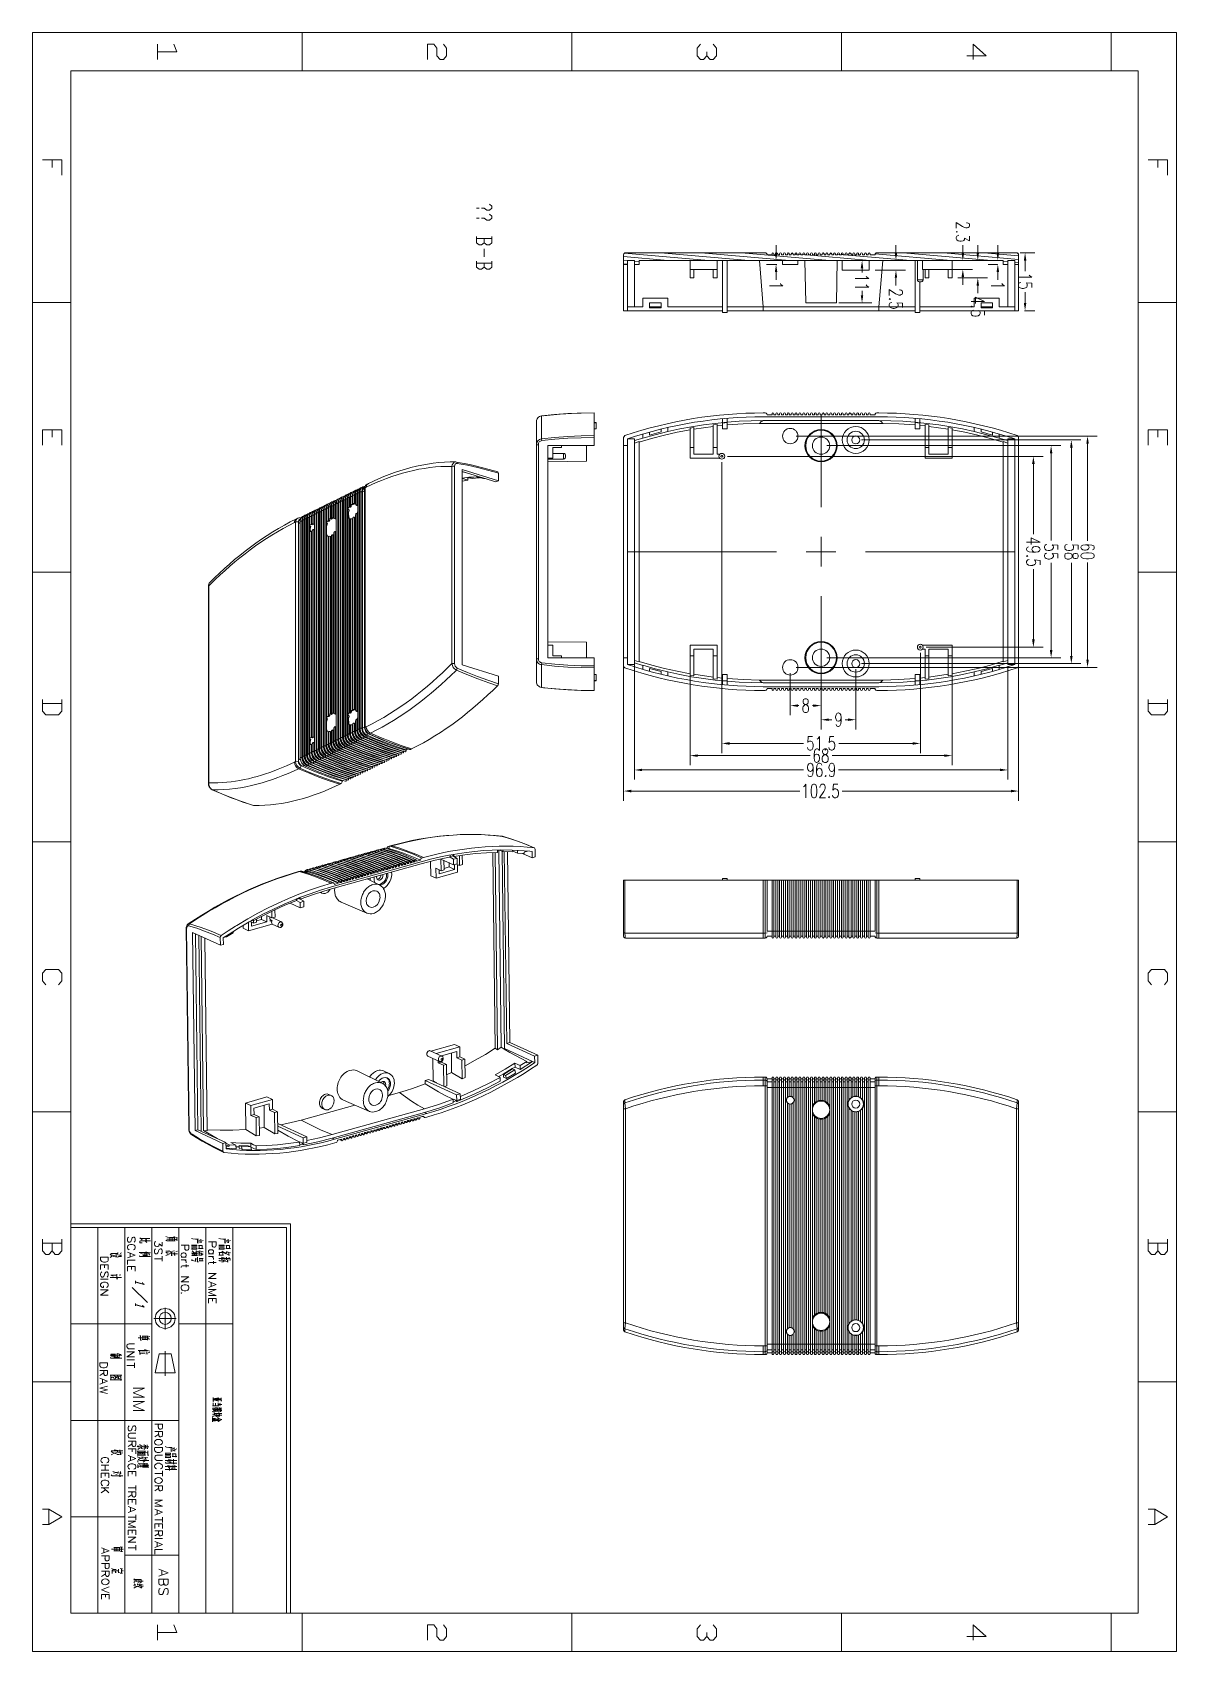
# Model space of a CAD drawing. Header units: millimetres. Extents: x 0 to 204, y 0 to 288.
import ezdxf

# ---------------------------------------------------------------- set-up
doc = ezdxf.new("R2010")
doc.units = ezdxf.units.MM

msp = doc.modelspace()

# ---------------------------------------------------------------- hatches: boundary and pattern name
h = msp.add_hatch(color=0)
h.dxf.hatch_style = 2
h.paths.add_polyline_path([(0, 287.951333), (0.105833, 287.951333), (0.105833, 287.930167), (0.084667, 287.8455), (0, 287.824333)])
h = msp.add_hatch(color=0)
h.dxf.hatch_style = 2
h.paths.add_polyline_path([(48.090667, 287.951333), (48.090667, 287.930167), (48.0695, 287.8455), (47.984833, 287.824333), (47.900167, 287.8455), (47.879, 287.930167), (47.879, 287.951333)])
h = msp.add_hatch(color=0)
h.dxf.hatch_style = 2
h.paths.add_polyline_path([(96.0755, 287.951333), (96.0755, 287.930167), (96.054333, 287.8455), (95.969667, 287.824333), (95.885, 287.8455), (95.863833, 287.930167), (95.863833, 287.951333)])
h = msp.add_hatch(color=0)
h.dxf.hatch_style = 2
h.paths.add_polyline_path([(144.060333, 287.951333), (144.060333, 287.930167), (144.039167, 287.8455), (143.9545, 287.824333), (143.869833, 287.8455), (143.848667, 287.930167), (143.848667, 287.951333)])
h = msp.add_hatch(color=0)
h.dxf.hatch_style = 2
h.paths.add_polyline_path([(192.045167, 287.951333), (192.045167, 287.930167), (192.024, 287.8455), (191.939333, 287.824333), (191.854667, 287.8455), (191.8335, 287.930167), (191.8335, 287.951333)])
h = msp.add_hatch(color=0)
h.dxf.hatch_style = 2
h.paths.add_polyline_path([(132.545667, 248.750667), (132.101167, 248.750667), (132.312833, 247.374833)])
h = msp.add_hatch(color=0)
h.dxf.hatch_style = 2
h.paths.add_polyline_path([(153.8605, 248.750667), (153.416, 248.750667), (153.648833, 247.374833)])
h = msp.add_hatch(color=0)
h.dxf.hatch_style = 2
h.paths.add_polyline_path([(165.777333, 248.750667), (165.311667, 248.750667), (165.5445, 247.374833)])
h = msp.add_hatch(color=0)
h.dxf.hatch_style = 2
h.paths.add_polyline_path([(168.423167, 248.750667), (167.978667, 248.750667), (168.2115, 247.374833)])
h = msp.add_hatch(color=0)
h.dxf.hatch_style = 2
h.paths.add_polyline_path([(172.000333, 248.750667), (171.534667, 248.750667), (171.7675, 247.374833)])
h = msp.add_hatch(color=0)
h.dxf.hatch_style = 2
h.paths.add_polyline_path([(176.8475, 247.374833), (176.403, 247.374833), (176.614667, 248.750667)])
h = msp.add_hatch(color=0)
h.dxf.hatch_style = 2
h.paths.add_polyline_path([(132.545667, 245.321667), (132.101167, 245.321667), (132.312833, 246.6975)])
h = msp.add_hatch(color=0)
h.dxf.hatch_style = 2
h.paths.add_polyline_path([(147.828, 246.020167), (147.3835, 246.020167), (147.616333, 247.374833)])
h = msp.add_hatch(color=0)
h.dxf.hatch_style = 2
h.paths.add_polyline_path([(153.8605, 244.305667), (153.416, 244.305667), (153.648833, 245.660333)])
h = msp.add_hatch(color=0)
h.dxf.hatch_style = 2
h.paths.add_polyline_path([(165.777333, 244.432667), (165.311667, 244.432667), (165.5445, 245.8085)])
h = msp.add_hatch(color=0)
h.dxf.hatch_style = 2
h.paths.add_polyline_path([(172.000333, 245.321667), (171.534667, 245.321667), (171.7675, 246.6975)])
h = msp.add_hatch(color=0)
h.dxf.hatch_style = 2
h.paths.add_polyline_path([(168.423167, 242.929833), (167.978667, 242.929833), (168.2115, 244.305667)])
h = msp.add_hatch(color=0)
h.dxf.hatch_style = 2
h.paths.add_polyline_path([(0, 240.051167), (0.084667, 240.03), (0.105833, 239.945333), (0.084667, 239.860667), (0, 239.8395)])
h = msp.add_hatch(color=0)
h.dxf.hatch_style = 2
h.paths.add_polyline_path([(147.828, 241.215333), (147.3835, 241.215333), (147.616333, 239.8395)])
h = msp.add_hatch(color=0)
h.dxf.hatch_style = 2
h.paths.add_polyline_path([(176.8475, 239.8395), (176.403, 239.8395), (176.614667, 238.463667)])
h = msp.add_hatch(color=0)
h.dxf.hatch_style = 2
h.paths.add_polyline_path([(187.96, 214.799333), (187.5155, 214.799333), (187.727167, 216.175167)])
h = msp.add_hatch(color=0)
h.dxf.hatch_style = 2
h.paths.add_polyline_path([(181.483, 213.084833), (181.017333, 213.084833), (181.250167, 214.460667)])
h = msp.add_hatch(color=0)
h.dxf.hatch_style = 2
h.paths.add_polyline_path([(185.081333, 214.100833), (184.615667, 214.100833), (184.8485, 215.476667)])
h = msp.add_hatch(color=0)
h.dxf.hatch_style = 2
h.paths.add_polyline_path([(178.329167, 211.201), (177.8635, 211.201), (178.096333, 212.555667)])
h = msp.add_hatch(color=0)
h.dxf.hatch_style = 2
h.paths.add_polyline_path([(0, 192.066333), (0.084667, 192.045167), (0.105833, 191.9605), (0.084667, 191.875833), (0, 191.854667)])
h = msp.add_hatch(color=0)
h.dxf.hatch_style = 2
h.paths.add_polyline_path([(178.329167, 180.001333), (177.8635, 180.001333), (178.096333, 178.6255)])
h = msp.add_hatch(color=0)
h.dxf.hatch_style = 2
h.paths.add_polyline_path([(181.483, 178.1175), (181.017333, 178.1175), (181.250167, 176.741667)])
h = msp.add_hatch(color=0)
h.dxf.hatch_style = 2
h.paths.add_polyline_path([(185.081333, 177.080333), (184.615667, 177.080333), (184.8485, 175.7045)])
h = msp.add_hatch(color=0)
h.dxf.hatch_style = 2
h.paths.add_polyline_path([(187.96, 176.403), (187.5155, 176.403), (187.727167, 175.027167)])
h = msp.add_hatch(color=0)
h.dxf.hatch_style = 2
h.paths.add_polyline_path([(136.2075, 168.444333), (136.2075, 167.999833), (134.831667, 168.232667)])
h = msp.add_hatch(color=0)
h.dxf.hatch_style = 2
h.paths.add_polyline_path([(138.959167, 168.444333), (138.959167, 167.999833), (140.335, 168.232667)])
h = msp.add_hatch(color=0)
h.dxf.hatch_style = 2
h.paths.add_polyline_path([(141.689667, 165.946667), (141.689667, 165.502167), (140.335, 165.713833)])
h = msp.add_hatch(color=0)
h.dxf.hatch_style = 2
h.paths.add_polyline_path([(145.118667, 165.946667), (145.118667, 165.502167), (146.4945, 165.713833)])
h = msp.add_hatch(color=0)
h.dxf.hatch_style = 2
h.paths.add_polyline_path([(124.036667, 161.7345), (124.036667, 161.268833), (122.682, 161.501667)])
h = msp.add_hatch(color=0)
h.dxf.hatch_style = 2
h.paths.add_polyline_path([(156.612167, 161.7345), (156.612167, 161.268833), (157.988, 161.501667)])
h = msp.add_hatch(color=0)
h.dxf.hatch_style = 2
h.paths.add_polyline_path([(118.385167, 159.554333), (118.385167, 159.109833), (117.009333, 159.342667)])
h = msp.add_hatch(color=0)
h.dxf.hatch_style = 2
h.paths.add_polyline_path([(162.263667, 159.554333), (162.263667, 159.109833), (163.6395, 159.342667)])
h = msp.add_hatch(color=0)
h.dxf.hatch_style = 2
h.paths.add_polyline_path([(108.479167, 157.014333), (108.479167, 156.569833), (107.103333, 156.7815)])
h = msp.add_hatch(color=0)
h.dxf.hatch_style = 2
h.paths.add_polyline_path([(172.169667, 157.014333), (172.169667, 156.569833), (173.5455, 156.7815)])
h = msp.add_hatch(color=0)
h.dxf.hatch_style = 2
h.paths.add_polyline_path([(106.553, 153.267833), (106.553, 152.802167), (105.198333, 153.035)])
h = msp.add_hatch(color=0)
h.dxf.hatch_style = 2
h.paths.add_polyline_path([(174.095833, 153.267833), (174.095833, 152.802167), (175.4505, 153.035)])
h = msp.add_hatch(color=0)
h.dxf.hatch_style = 2
h.paths.add_polyline_path([(0, 144.0815), (0.084667, 144.060333), (0.105833, 143.975667), (0.084667, 143.891), (0, 143.869833)])
h = msp.add_hatch(color=0)
h.dxf.hatch_style = 2
h.paths.add_polyline_path([(0, 96.0755), (0.084667, 96.054333), (0.105833, 95.969667), (0.084667, 95.885), (0, 95.863833)])
h = msp.add_hatch(color=0)
h.dxf.hatch_style = 2
h.paths.add_polyline_path([(38.692667, 71.331667), (38.692667, 69.2785)])
h = msp.add_hatch(color=0)
h.dxf.hatch_style = 2
h.paths.add_polyline_path([(39.391167, 70.908333), (39.391167, 69.7865)])
h = msp.add_hatch(color=0)
h.dxf.hatch_style = 2
h.paths.add_polyline_path([(38.692667, 68.368333), (38.692667, 66.315167)])
h = msp.add_hatch(color=0)
h.dxf.hatch_style = 2
h.paths.add_polyline_path([(39.391167, 67.8815), (39.391167, 66.7385)])
h = msp.add_hatch(color=0)
h.dxf.hatch_style = 2
h.paths.add_polyline_path([(0, 48.090667), (0.084667, 48.0695), (0.105833, 47.984833), (0.084667, 47.900167), (0, 47.879)])
h = msp.add_hatch(color=0)
h.dxf.hatch_style = 2
h.paths.add_polyline_path([(47.879, 0), (47.900167, 0.084667), (47.984833, 0.105833), (48.0695, 0.084667), (48.090667, 0)])
h = msp.add_hatch(color=0)
h.dxf.hatch_style = 2
h.paths.add_polyline_path([(95.863833, 0), (95.885, 0.084667), (95.969667, 0.105833), (96.054333, 0.084667), (96.0755, 0)])
h = msp.add_hatch(color=0)
h.dxf.hatch_style = 2
h.paths.add_polyline_path([(143.848667, 0), (143.869833, 0.084667), (143.9545, 0.105833), (144.039167, 0.084667), (144.060333, 0)])
h = msp.add_hatch(color=0)
h.dxf.hatch_style = 2
h.paths.add_polyline_path([(191.8335, 0), (191.854667, 0.084667), (191.939333, 0.105833), (192.024, 0.084667), (192.045167, 0)])
h = msp.add_hatch(color=0)
h.dxf.hatch_style = 2
h.paths.add_polyline_path([(203.581, 0), (203.475167, 0), (203.496333, 0.084667), (203.581, 0.105833)])

# ---------------------------------------------------------------- linework, layer by layer
at = {"color": 0, "lineweight": 0}
for points in [[(0, 287.930167), (203.581, 287.930167)], [(0, 287.930167), (0, 0)], [(0, 287.930167), (203.581, 287.930167)], [(0, 0), (0, 287.930167)], [(0, 287.930167), (0.021167, 287.930167)], [(25.146, 285.855833), (25.7175, 284.48), (22.2885, 284.48)], [(22.2885, 285.855833), (22.2885, 283.104167)], [(47.984833, 287.930167), (47.984833, 281.093333)], [(73.130833, 285.855833), (73.702333, 285.157333), (73.702333, 283.802667), (73.130833, 283.104167), (72.559333, 283.104167), (71.987833, 283.802667), (71.987833, 285.157333), (71.4375, 285.855833), (70.2945, 285.855833), (70.2945, 283.104167)], [(95.969667, 287.930167), (95.969667, 281.093333)], [(119.993833, 283.802667), (119.422333, 283.104167), (118.850833, 283.104167), (118.279333, 283.802667), (118.279333, 285.157333), (118.850833, 285.855833)], [(121.136833, 285.855833), (121.708333, 285.157333), (121.708333, 283.802667), (121.136833, 283.104167), (120.565333, 283.104167), (119.993833, 283.802667), (119.993833, 284.48)], [(143.9545, 287.930167), (143.9545, 281.093333)], [(167.407167, 283.104167), (167.407167, 285.855833), (169.693167, 283.802667), (166.264167, 283.802667)], [(191.939333, 287.930167), (191.939333, 281.093333)], [(203.581, 287.930167), (203.581, 0)], [(6.836833, 281.093333), (6.836833, 6.836833)], [(6.836833, 281.093333), (196.744167, 281.093333)], [(196.744167, 281.093333), (196.744167, 6.836833)], [(1.799167, 265.303), (5.228167, 265.303), (5.228167, 262.551333)], [(3.513667, 265.303), (3.513667, 263.927167)], [(198.543333, 265.303), (201.972333, 265.303), (201.972333, 262.551333)], [(200.257833, 265.303), (200.257833, 263.927167)], [(79.480833, 256.709333), (79.036333, 256.709333)], [(81.301167, 257.429), (81.745667, 257.069167), (81.745667, 256.709333), (81.301167, 256.3495), (80.8355, 256.3495), (80.391, 256.709333), (79.925333, 256.709333)], [(79.480833, 254.889), (79.036333, 254.889)], [(81.301167, 255.629833), (81.745667, 255.248833), (81.745667, 254.889), (81.301167, 254.529167), (80.8355, 254.529167), (80.391, 254.889), (79.925333, 254.889)], [(166.1795, 254.105833), (166.285333, 254.105833), (166.518167, 254.021167), (166.645167, 253.957667), (166.751, 253.788333), (166.751, 253.492), (166.645167, 253.343833), (166.518167, 253.259167), (166.285333, 253.1745), (166.073667, 253.1745), (165.840833, 253.259167), (165.502167, 253.407333), (164.359167, 254.169333), (164.359167, 253.111)], [(79.036333, 251.629333), (79.036333, 250.549833), (79.480833, 250.19), (79.925333, 250.19), (80.391, 250.549833), (80.391, 251.2695)], [(81.745667, 251.2695), (79.036333, 251.2695)], [(80.391, 250.549833), (80.8355, 250.19), (81.301167, 250.19), (81.745667, 250.549833), (81.745667, 251.629333)], [(166.751, 251.735167), (166.751, 250.8885), (165.840833, 251.354167), (165.840833, 251.121333), (165.713833, 250.952), (165.608, 250.8885), (165.269333, 250.803833), (165.0365, 250.803833), (164.697833, 250.8885), (164.465, 251.036667), (164.359167, 251.2695), (164.359167, 251.502333), (164.465, 251.735167), (164.570833, 251.798667), (164.803667, 251.883333)], [(80.391, 249.449167), (80.391, 248.009833)], [(175.4505, 248.412), (175.4505, 246.6975), (174.773167, 246.6975), (174.773167, 247.374833), (173.5455, 247.374833), (173.5455, 246.6975), (172.72, 246.6975), (172.72, 247.374833), (107.928833, 247.374833), (107.928833, 246.6975), (107.103333, 246.6975), (107.103333, 247.374833), (105.875667, 247.374833), (105.875667, 246.6975), (105.198333, 246.6975), (105.198333, 248.412), (105.2195, 248.539), (105.283, 248.644833), (105.41, 248.7295), (105.537, 248.750667)], [(105.537, 248.750667), (105.367667, 248.708333), (105.240667, 248.581333), (105.198333, 248.412)], [(105.198333, 248.412), (105.198333, 238.463667)], [(105.198333, 248.073333), (113.072333, 247.374833)], [(105.325333, 248.687167), (120.269, 247.374833)], [(105.537, 248.750667), (130.386667, 248.750667)], [(105.537, 248.750667), (130.386667, 248.750667)], [(111.781167, 248.750667), (127.4445, 247.374833)], [(118.977833, 248.750667), (134.641167, 247.374833)], [(126.153333, 248.750667), (141.837833, 247.374833)], [(130.725333, 248.412), (130.704167, 248.539), (130.6195, 248.644833), (130.513667, 248.7295), (130.386667, 248.750667)], [(130.725333, 248.412), (130.683, 248.581333), (130.556, 248.708333), (130.386667, 248.750667)], [(130.725333, 248.412), (131.593167, 248.412), (131.593167, 248.581333), (131.6355, 248.708333), (131.7625, 248.750667), (131.868333, 248.708333), (131.931833, 248.581333), (131.931833, 248.412), (132.2705, 248.412), (132.2705, 248.581333), (132.312833, 248.708333), (132.439833, 248.750667), (132.566833, 248.708333), (132.609167, 248.581333), (132.609167, 248.412), (132.947833, 248.412), (132.947833, 248.581333), (133.011333, 248.708333), (133.117167, 248.750667), (133.244167, 248.708333), (133.307667, 248.581333), (133.307667, 248.412), (133.646333, 248.412), (133.646333, 248.581333), (133.688667, 248.708333), (133.815667, 248.750667), (133.942667, 248.708333), (133.985, 248.581333), (133.985, 248.412), (134.323667, 248.412), (134.323667, 248.581333), (134.387167, 248.708333), (134.493, 248.750667), (134.62, 248.708333), (134.662333, 248.581333), (134.662333, 248.412), (135.022167, 248.412), (135.022167, 248.581333), (135.0645, 248.708333), (135.1915, 248.750667), (135.297333, 248.708333), (135.360833, 248.581333), (135.360833, 248.412), (135.6995, 248.412), (135.6995, 248.581333), (135.741833, 248.708333), (135.868833, 248.750667), (135.995833, 248.708333), (136.038167, 248.581333), (136.038167, 248.412), (136.376833, 248.412), (136.376833, 248.581333), (136.440333, 248.708333), (136.546167, 248.750667), (136.673167, 248.708333), (136.736667, 248.581333), (136.736667, 248.412), (137.075333, 248.412), (137.075333, 248.581333), (137.117667, 248.708333), (137.244667, 248.750667), (137.371667, 248.708333), (137.414, 248.581333), (137.414, 248.412), (137.752667, 248.412), (137.752667, 248.581333), (137.795, 248.708333), (137.922, 248.750667), (138.049, 248.708333), (138.091333, 248.581333), (138.091333, 248.412), (138.43, 248.412), (138.43, 248.581333), (138.4935, 248.708333), (138.6205, 248.750667), (138.726333, 248.708333), (138.789833, 248.581333), (138.789833, 248.412), (139.1285, 248.412), (139.1285, 248.581333), (139.170833, 248.708333), (139.297833, 248.750667), (139.424833, 248.708333), (139.467167, 248.581333), (139.467167, 248.412), (139.805833, 248.412), (139.805833, 248.581333), (139.869333, 248.708333), (139.975167, 248.750667), (140.102167, 248.708333), (140.1445, 248.581333), (140.1445, 248.412), (140.504333, 248.412), (140.504333, 248.581333), (140.546667, 248.708333), (140.673667, 248.750667), (140.7795, 248.708333), (140.843, 248.581333), (140.843, 248.412), (141.181667, 248.412), (141.181667, 248.581333), (141.224, 248.708333), (141.351, 248.750667), (141.478, 248.708333), (141.520333, 248.581333), (141.520333, 248.412), (141.859, 248.412), (141.859, 248.581333), (141.9225, 248.708333), (142.0495, 248.750667), (142.155333, 248.708333), (142.218833, 248.581333), (142.218833, 248.412), (142.5575, 248.412), (142.5575, 248.581333), (142.599833, 248.708333), (142.726833, 248.750667), (142.853833, 248.708333), (142.896167, 248.581333), (142.896167, 248.412), (143.234833, 248.412), (143.234833, 248.581333), (143.298333, 248.708333), (143.404167, 248.750667), (143.531167, 248.708333), (143.5735, 248.581333), (143.5735, 248.412), (143.933333, 248.412), (143.933333, 248.581333), (143.975667, 248.708333), (144.102667, 248.750667), (144.2085, 248.708333), (144.272, 248.581333), (144.272, 248.412), (144.610667, 248.412), (144.610667, 248.581333), (144.653, 248.708333), (144.78, 248.750667), (144.907, 248.708333), (144.949333, 248.581333), (144.949333, 248.412), (145.288, 248.412), (145.288, 248.581333), (145.3515, 248.708333), (145.457333, 248.750667), (145.584333, 248.708333), (145.647833, 248.581333), (145.647833, 248.412), (145.9865, 248.412), (145.9865, 248.581333), (146.028833, 248.708333), (146.155833, 248.750667), (146.282833, 248.708333), (146.325167, 248.581333), (146.325167, 248.412), (146.663833, 248.412), (146.663833, 248.581333), (146.706167, 248.708333), (146.833167, 248.750667), (146.960167, 248.708333), (147.0025, 248.581333), (147.0025, 248.412), (147.362333, 248.412), (147.362333, 248.581333), (147.404667, 248.708333), (147.531667, 248.750667), (147.6375, 248.708333), (147.701, 248.581333), (147.701, 248.412), (148.039667, 248.412), (148.039667, 248.581333), (148.082, 248.708333), (148.209, 248.750667), (148.336, 248.708333), (148.378333, 248.581333), (148.378333, 248.412), (148.717, 248.412), (148.717, 248.581333), (148.7805, 248.708333), (148.886333, 248.750667), (149.013333, 248.708333), (149.055667, 248.581333), (149.055667, 248.412), (149.9235, 248.412), (149.944667, 248.539), (150.029333, 248.644833), (150.135167, 248.7295), (150.262167, 248.750667), (175.111833, 248.750667)], [(130.725333, 248.412), (131.593167, 248.412)], [(131.931833, 248.581333), (131.868333, 248.708333), (131.7625, 248.750667), (131.6355, 248.708333), (131.593167, 248.581333)], [(131.593167, 248.581333), (131.593167, 248.412)], [(131.931833, 248.581333), (131.931833, 248.412)], [(131.931833, 248.412), (132.2705, 248.412)], [(132.609167, 248.581333), (132.566833, 248.708333), (132.439833, 248.750667), (132.312833, 248.708333), (132.2705, 248.581333)], [(132.2705, 248.581333), (132.2705, 248.412)], [(132.312833, 248.750667), (132.312833, 250.1265)], [(132.609167, 248.581333), (132.609167, 248.412)], [(132.609167, 248.412), (132.947833, 248.412)], [(133.307667, 248.581333), (133.244167, 248.708333), (133.117167, 248.750667), (133.011333, 248.708333), (132.947833, 248.581333)], [(132.947833, 248.581333), (132.947833, 248.412)], [(133.307667, 248.581333), (133.307667, 248.412)], [(133.307667, 248.412), (133.646333, 248.412)], [(133.985, 248.581333), (133.942667, 248.708333), (133.815667, 248.750667), (133.688667, 248.708333), (133.646333, 248.581333)], [(133.646333, 248.581333), (133.646333, 248.412)], [(133.709833, 248.7295), (133.942667, 248.708333)], [(133.985, 248.581333), (133.985, 248.412)], [(133.985, 248.412), (134.323667, 248.412)], [(134.662333, 248.581333), (134.62, 248.708333), (134.493, 248.750667), (134.387167, 248.708333), (134.323667, 248.581333)], [(134.323667, 248.581333), (134.323667, 248.412)], [(134.344833, 248.666), (134.662333, 248.644833)], [(134.662333, 248.581333), (134.662333, 248.412)], [(134.662333, 248.412), (135.022167, 248.412)], [(135.360833, 248.581333), (135.297333, 248.708333), (135.1915, 248.750667), (135.0645, 248.708333), (135.022167, 248.581333)], [(135.022167, 248.6025), (135.360833, 248.581333)], [(135.022167, 248.581333), (135.022167, 248.412)], [(135.360833, 248.581333), (135.360833, 248.412)], [(135.360833, 248.412), (135.6995, 248.412)], [(136.038167, 248.581333), (135.995833, 248.708333), (135.868833, 248.750667), (135.741833, 248.708333), (135.6995, 248.581333)], [(135.6995, 248.581333), (135.6995, 248.412)], [(135.6995, 248.539), (136.038167, 248.517833)], [(136.038167, 248.581333), (136.038167, 248.412)], [(136.038167, 248.412), (136.376833, 248.412)], [(136.736667, 248.581333), (136.673167, 248.708333), (136.546167, 248.750667), (136.440333, 248.708333), (136.376833, 248.581333)], [(136.376833, 248.581333), (136.376833, 248.412)], [(136.376833, 248.496667), (136.736667, 248.454333)], [(136.736667, 248.581333), (136.736667, 248.412)], [(136.736667, 248.412), (137.075333, 248.412)], [(137.414, 248.581333), (137.371667, 248.708333), (137.244667, 248.750667), (137.117667, 248.708333), (137.075333, 248.581333)], [(137.075333, 248.581333), (137.075333, 248.412)], [(137.075333, 248.433167), (149.013333, 247.374833)], [(137.414, 248.581333), (137.414, 248.412)], [(137.414, 248.412), (137.752667, 248.412)], [(138.091333, 248.581333), (138.049, 248.708333), (137.922, 248.750667), (137.795, 248.708333), (137.752667, 248.581333)], [(137.752667, 248.581333), (137.752667, 248.412)], [(138.091333, 248.581333), (138.091333, 248.412)], [(138.091333, 248.412), (138.43, 248.412)], [(138.789833, 248.581333), (138.726333, 248.708333), (138.6205, 248.750667), (138.4935, 248.708333), (138.43, 248.581333)], [(138.43, 248.581333), (138.43, 248.412)], [(138.789833, 248.581333), (138.789833, 248.412)], [(138.789833, 248.412), (139.1285, 248.412)], [(139.467167, 248.581333), (139.424833, 248.708333), (139.297833, 248.750667), (139.170833, 248.708333), (139.1285, 248.581333)], [(139.1285, 248.581333), (139.1285, 248.412)], [(139.467167, 248.581333), (139.467167, 248.412)], [(139.467167, 248.412), (139.805833, 248.412)], [(140.1445, 248.581333), (140.102167, 248.708333), (139.975167, 248.750667), (139.869333, 248.708333), (139.805833, 248.581333)], [(139.805833, 248.581333), (139.805833, 248.412)], [(140.1445, 248.581333), (140.1445, 248.412)], [(140.1445, 248.412), (140.504333, 248.412)], [(140.843, 248.581333), (140.7795, 248.708333), (140.673667, 248.750667), (140.546667, 248.708333), (140.504333, 248.581333)], [(140.504333, 248.581333), (140.504333, 248.412)], [(140.610167, 248.750667), (140.737167, 248.7295)], [(140.843, 248.581333), (140.843, 248.412)], [(140.843, 248.412), (141.181667, 248.412)], [(141.520333, 248.581333), (141.478, 248.708333), (141.351, 248.750667), (141.224, 248.708333), (141.181667, 248.581333)], [(141.181667, 248.581333), (141.181667, 248.412)], [(141.224, 248.687167), (141.499167, 248.666)], [(141.520333, 248.581333), (141.520333, 248.412)], [(141.520333, 248.412), (141.859, 248.412)], [(142.218833, 248.581333), (142.155333, 248.708333), (142.0495, 248.750667), (141.9225, 248.708333), (141.859, 248.581333)], [(141.859, 248.581333), (141.859, 248.412)], [(141.880167, 248.644833), (142.218833, 248.6025)], [(142.218833, 248.581333), (142.218833, 248.412)], [(142.218833, 248.412), (142.5575, 248.412)], [(142.896167, 248.581333), (142.853833, 248.708333), (142.726833, 248.750667), (142.599833, 248.708333), (142.5575, 248.581333)], [(142.5575, 248.581333), (142.896167, 248.539)], [(142.5575, 248.581333), (142.5575, 248.412)], [(142.896167, 248.581333), (142.896167, 248.412)], [(142.896167, 248.412), (143.234833, 248.412)], [(143.5735, 248.581333), (143.531167, 248.708333), (143.404167, 248.750667), (143.298333, 248.708333), (143.234833, 248.581333)], [(143.234833, 248.581333), (143.234833, 248.412)], [(143.234833, 248.517833), (143.5735, 248.4755)], [(143.5735, 248.581333), (143.5735, 248.412)], [(143.5735, 248.412), (143.933333, 248.412)], [(144.272, 248.581333), (144.2085, 248.708333), (144.102667, 248.750667), (143.975667, 248.708333), (143.933333, 248.581333)], [(143.933333, 248.581333), (143.933333, 248.412)], [(143.933333, 248.454333), (144.272, 248.433167)], [(144.272, 248.581333), (144.272, 248.412)], [(144.272, 248.412), (144.610667, 248.412)], [(144.441333, 248.412), (156.21, 247.374833)], [(144.949333, 248.581333), (144.907, 248.708333), (144.78, 248.750667), (144.653, 248.708333), (144.610667, 248.581333)], [(144.610667, 248.581333), (144.610667, 248.412)], [(144.949333, 248.581333), (144.949333, 248.412)], [(144.949333, 248.412), (145.288, 248.412)], [(145.647833, 248.581333), (145.584333, 248.708333), (145.457333, 248.750667), (145.3515, 248.708333), (145.288, 248.581333)], [(145.288, 248.581333), (145.288, 248.412)], [(145.647833, 248.581333), (145.647833, 248.412)], [(145.647833, 248.412), (145.9865, 248.412)], [(146.325167, 248.581333), (146.282833, 248.708333), (146.155833, 248.750667), (146.028833, 248.708333), (145.9865, 248.581333)], [(145.9865, 248.581333), (145.9865, 248.412)], [(146.325167, 248.581333), (146.325167, 248.412)], [(146.325167, 248.412), (146.663833, 248.412)], [(147.0025, 248.581333), (146.960167, 248.708333), (146.833167, 248.750667), (146.706167, 248.708333), (146.663833, 248.581333)], [(146.663833, 248.581333), (146.663833, 248.412)], [(147.0025, 248.581333), (147.0025, 248.412)], [(147.0025, 248.412), (147.362333, 248.412)], [(147.701, 248.581333), (147.6375, 248.708333), (147.531667, 248.750667), (147.404667, 248.708333), (147.362333, 248.581333)], [(147.362333, 248.581333), (147.362333, 248.412)], [(147.701, 248.581333), (147.701, 248.412)], [(147.701, 248.412), (148.039667, 248.412)], [(148.378333, 248.581333), (148.336, 248.708333), (148.209, 248.750667), (148.082, 248.708333), (148.039667, 248.581333)], [(148.039667, 248.581333), (148.039667, 248.412)], [(148.103167, 248.708333), (148.336, 248.708333)], [(148.378333, 248.581333), (148.378333, 248.412)], [(148.378333, 248.412), (148.717, 248.412)], [(149.055667, 248.581333), (149.013333, 248.708333), (148.886333, 248.750667), (148.7805, 248.708333), (148.717, 248.581333)], [(148.717, 248.581333), (148.717, 248.412)], [(148.738167, 248.666), (149.055667, 248.644833)], [(149.055667, 248.581333), (149.055667, 248.412)], [(149.055667, 248.412), (149.9235, 248.412)], [(150.262167, 248.750667), (150.092833, 248.708333), (149.965833, 248.581333), (149.9235, 248.412)], [(149.965833, 248.560167), (163.3855, 247.374833)], [(150.262167, 248.750667), (175.111833, 248.750667)], [(153.648833, 248.750667), (153.648833, 250.1265)], [(154.918833, 248.750667), (170.582167, 247.374833)], [(162.094333, 248.750667), (175.4505, 247.5865)], [(165.5445, 248.750667), (165.5445, 250.1265)], [(168.2115, 248.750667), (168.2115, 250.1265)], [(169.291, 248.750667), (175.4505, 248.2215)], [(171.7675, 248.750667), (171.7675, 250.1265)], [(175.4505, 248.412), (175.4505, 248.517833), (175.429333, 248.539), (175.408167, 248.581333), (175.408167, 248.6025), (175.365833, 248.644833), (175.3235, 248.666), (175.302333, 248.687167), (175.281167, 248.708333), (175.238833, 248.7295), (175.217667, 248.7295), (175.175333, 248.750667), (175.111833, 248.750667)], [(175.4505, 248.412), (175.408167, 248.581333), (175.281167, 248.708333), (175.111833, 248.750667)], [(175.4505, 248.412), (175.4505, 238.463667)], [(175.746833, 248.750667), (178.329167, 248.750667)], [(79.036333, 247.269), (79.036333, 246.1895), (79.480833, 245.829667), (79.925333, 245.829667), (80.391, 246.1895), (80.391, 246.909167)], [(81.745667, 246.909167), (79.036333, 246.909167)], [(80.391, 246.1895), (80.8355, 245.829667), (81.301167, 245.829667), (81.745667, 246.1895), (81.745667, 247.269)], [(105.198333, 247.438333), (105.875667, 247.374833)], [(105.198333, 246.803333), (105.875667, 246.761)], [(105.198333, 246.6975), (105.875667, 246.6975)], [(105.875667, 247.374833), (105.875667, 238.463667)], [(105.875667, 247.374833), (107.103333, 247.374833)], [(107.103333, 247.374833), (107.103333, 239.162167)], [(107.103333, 247.269), (107.928833, 247.2055)], [(107.103333, 246.6975), (107.928833, 246.6975)], [(107.928833, 247.374833), (107.928833, 246.6975)], [(107.928833, 247.374833), (172.72, 247.374833)], [(117.009333, 247.374833), (117.009333, 244.305667)], [(121.814167, 245.8085), (117.009333, 245.8085)], [(117.707833, 244.305667), (117.707833, 245.8085)], [(121.136833, 244.305667), (121.136833, 245.8085)], [(121.814167, 247.374833), (121.814167, 244.305667)], [(122.766667, 247.374833), (122.766667, 238.125)], [(123.592167, 247.374833), (123.592167, 238.125)], [(130.048, 239.162167), (129.3495, 247.374833)], [(132.439833, 247.374833), (130.598333, 247.374833)], [(132.439833, 246.6975), (130.598333, 246.6975)], [(132.312833, 245.321667), (132.312833, 243.945833)], [(133.477, 247.374833), (133.477, 246.6975)], [(136.2075, 246.6975), (133.477, 246.6975)], [(136.2075, 247.374833), (136.2075, 246.6975)], [(137.456333, 247.374833), (137.583333, 239.8395)], [(143.1925, 247.374833), (143.0655, 239.8395)], [(143.488833, 247.374833), (149.330833, 247.374833)], [(144.102667, 247.374833), (144.102667, 245.660333)], [(148.886333, 245.660333), (144.102667, 245.660333)], [(147.616333, 246.020167), (147.616333, 245.258167)], [(148.886333, 247.374833), (148.886333, 245.660333)], [(149.9235, 245.660333), (155.363333, 245.660333)], [(150.600833, 239.162167), (151.299333, 247.374833)], [(150.749, 247.374833), (155.363333, 247.374833)], [(157.056667, 247.374833), (157.056667, 238.125)], [(157.458833, 247.374833), (157.458833, 243.945833)], [(158.369, 247.374833), (158.369, 245.8085)], [(163.6395, 245.8085), (158.369, 245.8085)], [(158.496, 245.8085), (158.496, 243.945833)], [(158.834667, 244.305667), (158.834667, 245.8085)], [(159.512, 244.305667), (159.512, 245.8085)], [(162.941, 244.305667), (162.941, 245.8085)], [(163.1315, 245.8085), (167.259, 245.8085)], [(163.6395, 247.374833), (163.6395, 244.305667)], [(164.6555, 247.374833), (169.926, 247.374833)], [(165.311667, 247.374833), (167.259, 247.374833)], [(171.682833, 247.374833), (170.053, 247.374833)], [(171.682833, 246.6975), (170.053, 246.6975)], [(171.7675, 245.321667), (171.7675, 243.945833)], [(172.72, 247.374833), (172.72, 246.6975)], [(172.72, 247.184333), (173.5455, 247.120833)], [(172.72, 246.6975), (173.5455, 246.6975)], [(173.5455, 247.374833), (174.773167, 247.374833)], [(173.5455, 247.374833), (173.5455, 239.162167)], [(174.773167, 247.374833), (174.773167, 238.463667)], [(174.773167, 247.015), (175.4505, 246.9515)], [(174.773167, 246.6975), (175.4505, 246.6975)], [(177.3555, 244.7925), (177.4825, 244.644333), (177.821167, 244.4115), (175.429333, 244.4115)], [(176.614667, 247.374833), (176.614667, 245.491)], [(117.009333, 244.305667), (117.707833, 244.305667)], [(121.136833, 244.305667), (121.814167, 244.305667)], [(133.074833, 243.2685), (133.180667, 243.120333), (133.519333, 242.8875), (131.1275, 242.8875)], [(148.357167, 244.559667), (148.463, 244.4115), (148.801667, 244.178667), (146.409833, 244.178667)], [(148.357167, 243.035667), (148.463, 242.8875), (148.801667, 242.654667), (146.409833, 242.654667)], [(147.616333, 241.215333), (147.616333, 241.977333)], [(154.262667, 242.167833), (154.389667, 242.167833), (154.601333, 242.083167), (154.728333, 242.019667), (154.834167, 241.850333), (154.834167, 241.554), (154.728333, 241.405833), (154.601333, 241.321167), (154.389667, 241.2365), (154.156833, 241.2365), (153.924, 241.321167), (153.585333, 241.469333), (152.442333, 242.231333), (152.442333, 241.173)], [(153.648833, 244.305667), (153.648833, 242.929833)], [(158.496, 243.945833), (157.458833, 243.945833)], [(157.458833, 243.945833), (157.501167, 243.7765), (157.628167, 243.6495), (157.7975, 243.607167)], [(158.157333, 243.607167), (157.7975, 243.607167)], [(157.882167, 243.607167), (157.882167, 238.125)], [(158.157333, 243.607167), (158.326667, 243.6495), (158.453667, 243.7765), (158.496, 243.945833)], [(159.512, 244.305667), (158.834667, 244.305667)], [(163.6395, 244.305667), (162.941, 244.305667)], [(164.6555, 244.305667), (169.926, 244.305667)], [(165.5445, 244.432667), (165.5445, 243.056833)], [(168.2115, 242.929833), (168.2115, 241.554)], [(172.508333, 243.2685), (172.614167, 243.120333), (172.974, 242.8875), (170.561, 242.8875)], [(177.821167, 242.57), (177.821167, 243.332), (176.784, 243.416667), (176.911, 243.332), (177.016833, 243.120333), (177.016833, 242.8875), (176.911, 242.654667), (176.678167, 242.5065), (176.3395, 242.421833), (176.106667, 242.421833), (175.768, 242.5065), (175.535167, 242.654667), (175.429333, 242.8875), (175.429333, 243.120333), (175.535167, 243.332), (175.641, 243.416667), (175.873833, 243.501333)], [(0, 239.945333), (6.836833, 239.945333)], [(105.875667, 239.162167), (108.627333, 239.162167)], [(108.627333, 239.162167), (108.627333, 240.686167)], [(108.627333, 240.686167), (113.072333, 240.686167)], [(109.812667, 239.8395), (109.812667, 238.9505)], [(109.812667, 239.8395), (111.865833, 239.8395)], [(111.865833, 239.162167), (109.812667, 239.162167)], [(111.865833, 239.8395), (111.865833, 238.9505)], [(113.072333, 240.686167), (113.072333, 239.162167)], [(122.766667, 239.162167), (113.072333, 239.162167)], [(123.592167, 239.162167), (157.056667, 239.162167)], [(130.048, 238.463667), (130.048, 239.162167)], [(143.0655, 239.8395), (137.583333, 239.8395)], [(143.488833, 239.8395), (149.330833, 239.8395)], [(150.600833, 238.463667), (150.600833, 239.162167)], [(154.834167, 239.014), (154.834167, 239.797167), (153.818167, 239.860667), (153.924, 239.797167), (154.029833, 239.564333), (154.029833, 239.3315), (153.924, 239.098667), (153.691167, 238.9505), (153.3525, 238.865833), (153.119667, 238.865833), (152.781, 238.9505), (152.548167, 239.098667), (152.442333, 239.3315), (152.442333, 239.564333), (152.548167, 239.797167), (152.675167, 239.860667), (152.908, 239.945333)], [(167.5765, 239.162167), (157.882167, 239.162167)], [(169.396833, 240.0935), (167.005, 240.0935)], [(167.5765, 240.686167), (172.0215, 240.686167)], [(167.5765, 239.162167), (167.5765, 240.686167)], [(169.396833, 240.0935), (167.809333, 240.876667), (167.809333, 239.7125)], [(168.783, 239.8395), (170.836167, 239.8395)], [(168.783, 239.8395), (168.783, 238.9505)], [(170.836167, 239.162167), (168.783, 239.162167)], [(170.836167, 239.8395), (170.836167, 238.9505)], [(172.0215, 240.686167), (172.0215, 239.162167)], [(174.773167, 239.162167), (172.0215, 239.162167)], [(176.614667, 239.8395), (176.614667, 241.7445)], [(196.744167, 239.945333), (203.581, 239.945333)], [(105.198333, 238.463667), (122.766667, 238.463667)], [(111.865833, 238.9505), (109.812667, 238.9505)], [(123.592167, 238.125), (122.766667, 238.125)], [(123.592167, 238.463667), (157.056667, 238.463667)], [(157.882167, 238.125), (157.056667, 238.125)], [(157.882167, 238.463667), (175.4505, 238.463667)], [(169.396833, 237.659333), (169.396833, 238.421333), (168.380833, 238.484833), (168.486667, 238.421333), (168.613667, 238.1885), (168.613667, 237.955667), (168.486667, 237.722833), (168.253833, 237.574667), (167.915167, 237.49), (167.682333, 237.49), (167.343667, 237.574667), (167.110833, 237.722833), (167.005, 237.955667), (167.005, 238.1885), (167.110833, 238.421333), (167.237833, 238.484833), (167.470667, 238.5695)], [(170.836167, 238.9505), (168.783, 238.9505)], [(176.487667, 238.463667), (178.329167, 238.463667)], [(90.593333, 219.752333), (90.406347, 219.706234), (90.23264, 219.630658), (90.076032, 219.528409), (89.940342, 219.40229), (89.82939, 219.255103), (89.746997, 219.089651), (89.696983, 218.908738), (89.683167, 218.715167)], [(99.970167, 220.2815), (97.620667, 220.239167), (95.271167, 220.1545), (92.921667, 219.985167), (90.593333, 219.752333)], [(90.593333, 215.688333), (90.593333, 219.752333)], [(90.910833, 219.7735), (90.847333, 219.7735)], [(99.970167, 220.2815), (96.943333, 220.218), (93.9165, 220.048667), (90.910833, 219.7735)], [(90.910833, 219.7735), (90.932, 219.7735)], [(99.970167, 220.2815), (99.970167, 214.460667)], [(130.048, 220.2815), (128.482132, 220.264239), (126.916838, 220.215625), (125.352777, 220.135651), (123.790604, 220.024308), (122.230978, 219.88159), (120.674557, 219.707489), (119.121996, 219.501995), (117.573954, 219.265103), (116.031088, 218.996804), (114.494055, 218.69709), (112.963513, 218.365954), (111.440119, 218.003388), (109.92453, 217.609384), (108.417403, 217.183934), (106.919396, 216.727031), (105.431167, 216.238667)], [(130.048, 219.583), (128.521195, 219.575572), (126.990907, 219.534751), (125.45834, 219.460913), (123.924698, 219.354433), (122.391187, 219.215687), (120.85901, 219.045048), (119.329373, 218.842894), (117.80348, 218.609598), (116.282536, 218.345536), (114.767744, 218.051083), (113.26031, 217.726615), (111.761439, 217.372505), (110.272334, 216.989131), (108.794201, 216.576866), (107.328243, 216.136086), (105.875667, 215.667167)], [(130.048, 218.905667), (127.909489, 218.87845), (125.771738, 218.787414), (123.636732, 218.633962), (121.506456, 218.419495), (119.382894, 218.145413), (117.26803, 217.813119), (115.163848, 217.424014), (113.072333, 216.9795)], [(122.766667, 219.244333), (122.766667, 217.466333)], [(123.592167, 217.466333), (123.592167, 219.307833)], [(130.048, 218.905667), (129.836333, 218.842167), (129.645833, 218.736333), (129.3495, 218.418833)], [(130.386667, 220.2815), (130.048, 220.2815)], [(130.048, 219.583), (150.600833, 219.583)], [(150.600833, 218.905667), (130.048, 218.905667)], [(130.725333, 219.942833), (130.683, 220.112167), (130.556, 220.239167), (130.386667, 220.2815)], [(131.593167, 219.942833), (130.725333, 219.942833)], [(131.931833, 220.112167), (131.868333, 220.218), (131.7625, 220.2815), (131.6355, 220.218), (131.593167, 220.112167)], [(131.593167, 220.112167), (131.593167, 219.942833)], [(131.931833, 220.112167), (131.931833, 219.942833)], [(132.2705, 219.942833), (131.931833, 219.942833)], [(132.609167, 220.112167), (132.566833, 220.218), (132.439833, 220.2815), (132.312833, 220.218), (132.2705, 220.112167)], [(132.2705, 220.112167), (132.2705, 219.942833)], [(132.609167, 220.112167), (132.609167, 219.942833)], [(132.947833, 219.942833), (132.609167, 219.942833)], [(133.307667, 220.112167), (133.244167, 220.218), (133.117167, 220.2815), (133.011333, 220.218), (132.947833, 220.112167)], [(132.947833, 220.112167), (132.947833, 219.942833)], [(133.307667, 220.112167), (133.307667, 219.942833)], [(133.646333, 219.942833), (133.307667, 219.942833)], [(133.985, 220.112167), (133.942667, 220.218), (133.815667, 220.2815), (133.688667, 220.218), (133.646333, 220.112167)], [(133.646333, 220.112167), (133.646333, 219.942833)], [(133.985, 220.112167), (133.985, 219.942833)], [(134.323667, 219.942833), (133.985, 219.942833)], [(134.662333, 220.112167), (134.62, 220.218), (134.493, 220.2815), (134.387167, 220.218), (134.323667, 220.112167)], [(134.323667, 220.112167), (134.323667, 219.942833)], [(134.662333, 220.112167), (134.662333, 219.942833)], [(135.022167, 219.942833), (134.662333, 219.942833)], [(135.360833, 220.112167), (135.297333, 220.218), (135.1915, 220.2815), (135.0645, 220.218), (135.022167, 220.112167)], [(135.022167, 220.112167), (135.022167, 219.942833)], [(135.360833, 220.112167), (135.360833, 219.942833)], [(135.6995, 219.942833), (135.360833, 219.942833)], [(136.038167, 220.112167), (135.995833, 220.218), (135.868833, 220.2815), (135.741833, 220.218), (135.6995, 220.112167)], [(135.6995, 220.112167), (135.6995, 219.942833)], [(136.038167, 220.112167), (136.038167, 219.942833)], [(136.376833, 219.942833), (136.038167, 219.942833)], [(136.736667, 220.112167), (136.673167, 220.218), (136.546167, 220.2815), (136.440333, 220.218), (136.376833, 220.112167)], [(136.376833, 220.112167), (136.376833, 219.942833)], [(136.736667, 220.112167), (136.736667, 219.942833)], [(137.075333, 219.942833), (136.736667, 219.942833)], [(137.414, 220.112167), (137.371667, 220.218), (137.244667, 220.2815), (137.117667, 220.218), (137.075333, 220.112167)], [(137.075333, 220.112167), (137.075333, 219.942833)], [(137.414, 220.112167), (137.414, 219.942833)], [(137.752667, 219.942833), (137.414, 219.942833)], [(138.091333, 220.112167), (138.049, 220.218), (137.922, 220.2815), (137.795, 220.218), (137.752667, 220.112167)], [(137.752667, 220.112167), (137.752667, 219.942833)], [(138.091333, 220.112167), (138.091333, 219.942833)], [(138.43, 219.942833), (138.091333, 219.942833)], [(138.789833, 220.112167), (138.726333, 220.218), (138.6205, 220.2815), (138.4935, 220.218), (138.43, 220.112167)], [(138.43, 220.112167), (138.43, 219.942833)], [(138.789833, 220.112167), (138.789833, 219.942833)], [(139.1285, 219.942833), (138.789833, 219.942833)], [(139.467167, 220.112167), (139.424833, 220.218), (139.297833, 220.2815), (139.170833, 220.218), (139.1285, 220.112167)], [(139.1285, 220.112167), (139.1285, 219.942833)], [(139.467167, 220.112167), (139.467167, 219.942833)], [(139.805833, 219.942833), (139.467167, 219.942833)], [(140.1445, 220.112167), (140.102167, 220.218), (139.975167, 220.2815), (139.869333, 220.218), (139.805833, 220.112167)], [(139.805833, 220.112167), (139.805833, 219.942833)], [(140.1445, 220.112167), (140.1445, 219.942833)], [(140.504333, 219.942833), (140.1445, 219.942833)], [(140.335, 219.985167), (140.335, 203.496333)], [(140.843, 220.112167), (140.7795, 220.218), (140.673667, 220.2815), (140.546667, 220.218), (140.504333, 220.112167)], [(140.504333, 220.112167), (140.504333, 219.942833)], [(140.843, 220.112167), (140.843, 219.942833)], [(141.181667, 219.942833), (140.843, 219.942833)], [(141.520333, 220.112167), (141.478, 220.218), (141.351, 220.2815), (141.224, 220.218), (141.181667, 220.112167)], [(141.181667, 220.112167), (141.181667, 219.942833)], [(141.520333, 220.112167), (141.520333, 219.942833)], [(141.859, 219.942833), (141.520333, 219.942833)], [(142.218833, 220.112167), (142.155333, 220.218), (142.0495, 220.2815), (141.9225, 220.218), (141.859, 220.112167)], [(141.859, 220.112167), (141.859, 219.942833)], [(142.218833, 220.112167), (142.218833, 219.942833)], [(142.5575, 219.942833), (142.218833, 219.942833)], [(142.896167, 220.112167), (142.853833, 220.218), (142.726833, 220.2815), (142.599833, 220.218), (142.5575, 220.112167)], [(142.5575, 220.112167), (142.5575, 219.942833)], [(142.896167, 220.112167), (142.896167, 219.942833)], [(143.234833, 219.942833), (142.896167, 219.942833)], [(143.5735, 220.112167), (143.531167, 220.218), (143.404167, 220.2815), (143.298333, 220.218), (143.234833, 220.112167)], [(143.234833, 220.112167), (143.234833, 219.942833)], [(143.5735, 220.112167), (143.5735, 219.942833)], [(143.933333, 219.942833), (143.5735, 219.942833)], [(144.272, 220.112167), (144.2085, 220.218), (144.102667, 220.2815), (143.975667, 220.218), (143.933333, 220.112167)], [(143.933333, 220.112167), (143.933333, 219.942833)], [(144.272, 220.112167), (144.272, 219.942833)], [(144.610667, 219.942833), (144.272, 219.942833)], [(144.949333, 220.112167), (144.907, 220.218), (144.78, 220.2815), (144.653, 220.218), (144.610667, 220.112167)], [(144.610667, 220.112167), (144.610667, 219.942833)], [(144.949333, 220.112167), (144.949333, 219.942833)], [(145.288, 219.942833), (144.949333, 219.942833)], [(145.647833, 220.112167), (145.584333, 220.218), (145.457333, 220.2815), (145.3515, 220.218), (145.288, 220.112167)], [(145.288, 220.112167), (145.288, 219.942833)], [(145.647833, 220.112167), (145.647833, 219.942833)], [(145.9865, 219.942833), (145.647833, 219.942833)], [(146.325167, 220.112167), (146.282833, 220.218), (146.155833, 220.2815), (146.028833, 220.218), (145.9865, 220.112167)], [(145.9865, 220.112167), (145.9865, 219.942833)], [(146.325167, 220.112167), (146.325167, 219.942833)], [(146.663833, 219.942833), (146.325167, 219.942833)], [(147.0025, 220.112167), (146.960167, 220.218), (146.833167, 220.2815), (146.706167, 220.218), (146.663833, 220.112167)], [(146.663833, 220.112167), (146.663833, 219.942833)], [(147.0025, 220.112167), (147.0025, 219.942833)], [(147.362333, 219.942833), (147.0025, 219.942833)], [(147.701, 220.112167), (147.6375, 220.218), (147.531667, 220.2815), (147.404667, 220.218), (147.362333, 220.112167)], [(147.362333, 220.112167), (147.362333, 219.942833)], [(147.701, 220.112167), (147.701, 219.942833)], [(148.039667, 219.942833), (147.701, 219.942833)], [(148.378333, 220.112167), (148.336, 220.218), (148.209, 220.2815), (148.082, 220.218), (148.039667, 220.112167)], [(148.039667, 220.112167), (148.039667, 219.942833)], [(148.378333, 220.112167), (148.378333, 219.942833)], [(148.717, 219.942833), (148.378333, 219.942833)], [(149.055667, 220.112167), (149.013333, 220.218), (148.886333, 220.2815), (148.7805, 220.218), (148.717, 220.112167)], [(148.717, 220.112167), (148.717, 219.942833)], [(149.055667, 220.112167), (149.055667, 219.942833)], [(149.9235, 219.942833), (149.055667, 219.942833)], [(150.262167, 220.2815), (150.092833, 220.239167), (149.965833, 220.112167), (149.9235, 219.942833)], [(150.262167, 220.2815), (150.600833, 220.2815)], [(175.217667, 216.238667), (173.735041, 216.72726), (172.24043, 217.184325), (170.734804, 217.609878), (169.219133, 218.003934), (167.694387, 218.366508), (166.161537, 218.697617), (164.621554, 218.997276), (163.075408, 219.2655), (161.52407, 219.502305), (159.96851, 219.707706), (158.409698, 219.881718), (156.848605, 220.024358), (155.286202, 220.135641), (153.723458, 220.215582), (152.161345, 220.264196), (150.600833, 220.2815)], [(174.773167, 215.667167), (173.32097, 216.135978), (171.85524, 216.576693), (170.377205, 216.988929), (168.888089, 217.372307), (167.38912, 217.726444), (165.881523, 218.050959), (164.366526, 218.345471), (162.845353, 218.609598), (161.319232, 218.842959), (159.789389, 219.045172), (158.257049, 219.215857), (156.72344, 219.354632), (155.189788, 219.461114), (153.657319, 219.534924), (152.127258, 219.57568), (150.600833, 219.583)], [(167.5765, 216.9795), (165.484985, 217.424014), (163.380804, 217.813119), (161.265939, 218.145413), (159.142377, 218.419495), (157.012101, 218.633962), (154.877095, 218.787414), (152.739345, 218.87845), (150.600833, 218.905667)], [(150.600833, 218.905667), (150.8125, 218.842167), (151.003, 218.736333), (151.299333, 218.418833)], [(157.056667, 219.307833), (157.056667, 217.466333)], [(157.882167, 217.466333), (157.882167, 219.244333)], [(1.799167, 217.297), (5.228167, 217.297), (5.228167, 214.5665)], [(1.799167, 217.297), (1.799167, 214.5665)], [(3.513667, 217.297), (3.513667, 215.942333)], [(89.683167, 218.715167), (89.683167, 172.466)], [(99.970167, 216.238667), (97.620667, 216.2175), (95.271167, 216.111667), (92.921667, 215.921167), (90.593333, 215.688333)], [(100.308833, 218.567), (99.970167, 218.567)], [(99.970167, 218.5035), (100.308833, 218.482333)], [(99.970167, 217.466333), (100.308833, 217.466333)], [(100.308833, 218.567), (100.308833, 217.466333)], [(105.431167, 216.238667), (105.261833, 216.111667), (105.198333, 215.921167)], [(117.009333, 217.275833), (114.723333, 216.831333), (112.437333, 216.323333), (110.1725, 215.751833), (107.928833, 215.095667)], [(113.072333, 216.958333), (110.828667, 216.408), (108.627333, 215.794167)], [(108.627333, 216.535), (108.627333, 215.794167)], [(111.865833, 216.894833), (109.812667, 216.3445)], [(109.812667, 216.3445), (109.812667, 216.873667)], [(111.865833, 217.402833), (111.865833, 216.894833)], [(113.072333, 217.678), (113.072333, 216.958333)], [(117.707833, 217.678), (117.009333, 217.572167)], [(117.009333, 217.572167), (117.009333, 212.217)], [(121.136833, 217.889667), (117.707833, 217.402833)], [(117.707833, 212.9155), (117.707833, 217.678)], [(121.814167, 218.2495), (121.136833, 218.164833)], [(121.136833, 218.164833), (121.136833, 212.9155)], [(121.814167, 212.9155), (121.814167, 218.2495)], [(122.766667, 218.059), (121.814167, 217.974333)], [(123.592167, 218.567), (122.766667, 218.482333)], [(122.766667, 217.466333), (123.592167, 217.466333)], [(129.3495, 218.418833), (126.470833, 218.334167), (123.592167, 218.143667)], [(151.299333, 218.418833), (129.3495, 218.418833)], [(135.868833, 216.175167), (189.441667, 216.175167)], [(157.056667, 218.143667), (154.178, 218.334167), (151.299333, 218.418833)], [(157.882167, 218.482333), (157.056667, 218.567)], [(157.056667, 217.466333), (157.882167, 217.466333)], [(158.834667, 217.974333), (157.882167, 218.059)], [(158.834667, 218.2495), (158.834667, 212.217)], [(159.512, 218.164833), (158.834667, 218.2495)], [(159.512, 212.9155), (159.512, 218.164833)], [(162.941, 217.402833), (159.512, 217.889667)], [(162.941, 217.678), (162.941, 212.9155)], [(163.6395, 217.572167), (162.941, 217.678)], [(163.6395, 212.217), (163.6395, 217.572167)], [(172.698833, 215.095667), (170.455167, 215.751833), (168.190333, 216.323333), (165.9255, 216.831333), (163.6395, 217.275833)], [(167.5765, 217.678), (167.5765, 216.958333)], [(172.0215, 215.794167), (169.820167, 216.408), (167.5765, 216.958333)], [(168.783, 216.894833), (168.783, 217.402833)], [(170.836167, 216.3445), (168.783, 216.894833)], [(170.836167, 216.873667), (170.836167, 216.3445)], [(172.0215, 216.535), (172.0215, 215.794167)], [(175.4505, 215.921167), (175.387, 216.111667), (175.217667, 216.238667)], [(198.543333, 217.297), (201.972333, 217.297), (201.972333, 214.5665)], [(198.543333, 217.297), (198.543333, 214.5665)], [(200.257833, 217.297), (200.257833, 215.942333)], [(90.593333, 215.688333), (90.2335, 215.561333), (89.937167, 215.3285), (89.746667, 215.011), (89.683167, 214.63)], [(90.021833, 214.63), (89.683167, 214.63)], [(90.635667, 215.349667), (90.381667, 215.286167), (90.191167, 215.116833), (90.064167, 214.884), (90.021833, 214.63)], [(90.021833, 214.63), (90.021833, 176.551167)], [(90.635667, 215.349667), (90.593333, 215.688333)], [(99.970167, 215.921167), (97.620667, 215.878833), (95.292333, 215.773), (92.964, 215.603667), (90.635667, 215.349667)], [(99.970167, 214.460667), (91.736333, 214.460667)], [(91.736333, 214.460667), (91.736333, 176.741667)], [(94.149333, 214.100833), (92.625333, 214.100833)], [(92.625333, 212.217), (92.625333, 214.100833)], [(92.625333, 213.084833), (94.488, 213.084833)], [(94.149333, 214.460667), (94.149333, 214.100833)], [(94.488, 213.084833), (94.488, 212.047667)], [(94.826667, 212.746167), (94.784333, 212.9155), (94.657333, 213.0425), (94.488, 213.084833)], [(98.594333, 214.460667), (98.594333, 211.709)], [(105.198333, 215.921167), (105.198333, 175.281167)], [(105.198333, 214.460667), (105.875667, 214.460667)], [(105.875667, 215.667167), (105.875667, 175.514)], [(105.875667, 215.646), (107.103333, 215.646)], [(108.627333, 215.815333), (107.103333, 215.349667)], [(107.103333, 215.646), (107.103333, 175.535167)], [(107.928833, 215.180333), (107.103333, 214.905167)], [(107.928833, 215.180333), (107.928833, 176.022)], [(117.009333, 214.100833), (117.707833, 214.100833)], [(121.136833, 214.100833), (121.814167, 214.100833)], [(141.351, 214.460667), (182.964667, 214.460667)], [(147.531667, 215.476667), (186.563, 215.476667)], [(159.512, 214.100833), (158.834667, 214.100833)], [(163.6395, 214.100833), (162.941, 214.100833)], [(173.5455, 215.349667), (172.0215, 215.815333)], [(172.72, 176.022), (172.72, 215.180333)], [(173.5455, 214.905167), (172.72, 215.180333)], [(173.5455, 215.646), (173.5455, 175.535167)], [(174.773167, 215.646), (173.5455, 215.646)], [(174.773167, 215.667167), (174.773167, 175.514)], [(175.4505, 214.460667), (174.773167, 214.460667)], [(175.4505, 215.921167), (175.4505, 175.281167)], [(181.250167, 213.084833), (181.250167, 197.590833)], [(184.8485, 214.100833), (184.8485, 197.590833)], [(187.727167, 214.799333), (187.727167, 197.5485)], [(74.654833, 210.777667), (73.678277, 210.777606), (72.697874, 210.741148), (71.715136, 210.669441), (70.731575, 210.563635), (69.748703, 210.424878), (68.76803, 210.254319), (67.791069, 210.053106), (66.81933, 209.822389), (65.854326, 209.563315), (64.897568, 209.277035), (63.950568, 208.964696), (63.014837, 208.627448), (62.091886, 208.266438), (61.183228, 207.882817), (60.290373, 207.477732), (59.414833, 207.052333)], [(59.774667, 207.729667), (60.681251, 208.162273), (61.600488, 208.575015), (62.531546, 208.966628), (63.473591, 209.335853), (64.425792, 209.681426), (65.387316, 210.002086), (66.357331, 210.296571), (67.335003, 210.563619), (68.319501, 210.801968), (69.309992, 211.010355), (70.305643, 211.18752), (71.305622, 211.3322), (72.309096, 211.443134), (73.315233, 211.519058), (74.323201, 211.558712), (75.332167, 211.560833)], [(75.332167, 211.560833), (75.057, 211.497333), (74.845333, 211.306833), (74.697167, 211.052833), (74.654833, 210.777667)], [(75.1205, 210.798833), (74.887667, 210.82), (74.654833, 210.777667)], [(74.654833, 210.777667), (74.654833, 175.7045)], [(75.607333, 211.306833), (75.395667, 211.285667), (75.2475, 211.179833), (75.162833, 210.989333), (75.1205, 210.798833)], [(75.1205, 210.798833), (75.1205, 175.725667)], [(75.332167, 211.560833), (75.438, 211.539667), (77.851, 211.095167)], [(75.607333, 211.306833), (75.565, 211.455), (75.438, 211.539667)], [(82.761667, 209.6135), (80.983667, 210.1215), (79.205667, 210.587167), (77.4065, 210.989333), (75.607333, 211.306833)], [(82.909833, 208.2165), (76.475167, 210.206167)], [(76.475167, 175.471667), (76.475167, 210.206167)], [(82.804, 209.804), (80.391, 210.481333), (77.851, 211.095167)], [(91.736333, 212.217), (92.625333, 212.217)], [(91.736333, 212.047667), (94.488, 212.047667)], [(91.736333, 211.582), (98.594333, 211.709)], [(94.488, 212.047667), (94.657333, 212.09), (94.784333, 212.217), (94.826667, 212.386333)], [(94.826667, 212.746167), (94.826667, 212.386333)], [(117.009333, 212.217), (122.279833, 212.217)], [(121.136833, 212.9155), (117.707833, 212.9155)], [(122.279833, 212.9155), (121.814167, 212.9155)], [(122.682, 211.539667), (122.682, 159.787167)], [(123.698, 212.555667), (179.810833, 212.555667)], [(158.834667, 212.217), (163.6395, 212.217)], [(162.941, 212.9155), (159.512, 212.9155)], [(178.096333, 211.201), (178.096333, 198.733833)], [(59.1185, 206.967667), (59.160833, 207.158167), (59.2455, 207.348667), (59.3725, 207.518), (59.541833, 207.623833)], [(59.203167, 206.9465), (59.224333, 207.158167), (59.287833, 207.348667), (59.393667, 207.518), (59.541833, 207.623833)], [(59.414833, 207.052333), (59.436, 207.306333), (59.541833, 207.539167), (59.774667, 207.729667)], [(59.774667, 207.729667), (59.541833, 207.623833)], [(77.47, 208.301167), (76.454, 208.131833)], [(76.475167, 209.8675), (82.4865, 208.004833)], [(77.0255, 209.698167), (76.475167, 209.825167)], [(77.681667, 208.830333), (76.475167, 208.682167)], [(77.47, 208.301167), (76.940833, 208.4705), (76.475167, 208.5975)], [(77.47, 208.301167), (77.47, 208.809167)], [(77.681667, 208.745667), (77.47, 208.703333)], [(77.681667, 208.830333), (78.951667, 208.936167), (79.036333, 208.936167)], [(78.972833, 208.893833), (77.681667, 208.745667)], [(77.681667, 208.830333), (77.681667, 208.745667)], [(77.681667, 208.745667), (78.232, 208.5975)], [(79.502, 208.7245), (78.232, 208.5975)], [(78.972833, 208.893833), (78.972833, 208.936167)], [(78.972833, 208.893833), (79.502, 208.7245)], [(80.242833, 208.5975), (79.713667, 208.745667), (79.036333, 208.936167)], [(79.502, 208.7245), (79.523167, 208.809167)], [(80.539167, 208.5975), (80.242833, 208.5975)], [(82.909833, 208.2165), (82.4865, 208.004833)], [(82.909833, 209.571167), (82.761667, 209.6135)], [(82.804, 209.804), (82.888667, 209.698167), (82.909833, 209.571167)], [(82.909833, 209.571167), (82.909833, 208.2165)], [(53.064833, 204.300667), (53.107167, 204.321833), (53.2765, 204.448833)], [(53.2765, 204.448833), (53.488167, 204.512333)], [(53.34, 204.2795), (53.488167, 204.491167), (53.699833, 204.639333), (53.932667, 204.724)], [(53.615167, 203.919667), (53.636333, 204.173667), (53.742167, 204.448833)], [(53.742167, 204.448833), (53.721, 204.427667)], [(53.763333, 204.491167), (53.742167, 204.47)], [(53.742167, 204.47), (53.742167, 204.448833)], [(53.763333, 204.491167), (53.9115, 204.702833), (54.144333, 204.851), (54.356, 204.935667)], [(53.975, 204.385333), (54.080833, 204.554667)], [(54.0385, 204.131333), (54.080833, 204.385333), (54.1655, 204.6605)], [(54.144333, 204.639333), (54.080833, 204.554667)], [(54.1655, 204.639333), (54.144333, 204.639333)], [(54.186667, 204.702833), (54.1655, 204.681667)], [(54.1655, 204.681667), (54.1655, 204.6605)], [(54.186667, 204.702833), (54.356, 204.9145), (54.567667, 205.062667), (54.779333, 205.126167)], [(54.334833, 204.173667), (54.334833, 204.364167), (54.398333, 204.554667)], [(54.398333, 204.597), (54.504167, 204.766333)], [(54.398333, 204.597), (54.398333, 204.554667)], [(54.483, 204.321833), (54.504167, 204.575833), (54.588833, 204.872167)], [(54.567667, 204.829833), (54.504167, 204.766333)], [(54.588833, 204.851), (54.567667, 204.829833)], [(54.61, 204.893333), (54.588833, 204.872167)], [(54.61, 204.9145), (54.779333, 205.126167), (54.991, 205.274333), (55.202667, 205.337833)], [(54.61, 204.9145), (54.61, 204.893333)], [(54.758167, 204.385333), (54.758167, 204.554667), (54.821667, 204.766333)], [(54.821667, 204.7875), (54.9275, 204.978)], [(54.821667, 204.7875), (54.821667, 204.766333)], [(54.885167, 204.448833), (54.885167, 204.343)], [(54.906333, 204.5335), (54.9275, 204.7875), (55.012167, 205.062667)], [(54.906333, 204.5335), (54.948667, 204.597), (55.1815, 204.597)], [(54.906333, 162.4965), (54.906333, 204.5335)], [(54.991, 205.0415), (54.9275, 204.978)], [(55.012167, 205.062667), (54.991, 205.0415)], [(55.033333, 205.105), (55.012167, 205.062667)], [(55.033333, 205.126167), (55.202667, 205.337833), (55.414333, 205.486), (55.626, 205.5495)], [(55.033333, 205.126167), (55.033333, 205.105)], [(55.1815, 204.597), (55.1815, 204.766333), (55.245, 204.978)], [(55.1815, 162.56), (55.1815, 204.597)], [(55.245, 204.999167), (55.350833, 205.189667)], [(55.245, 204.999167), (55.245, 204.978)], [(55.3085, 204.6605), (55.3085, 204.554667)], [(55.3085, 204.554667), (55.3085, 162.517667)], [(55.329667, 204.745167), (55.350833, 204.999167), (55.4355, 205.274333)], [(55.329667, 204.745167), (55.372, 204.808667), (55.604833, 204.808667)], [(55.329667, 162.708167), (55.329667, 204.745167)], [(55.414333, 205.253167), (55.350833, 205.189667)], [(55.4355, 205.274333), (55.414333, 205.253167)], [(55.456667, 205.316667), (55.4355, 205.274333)], [(55.456667, 205.337833), (55.626, 205.5495), (55.837667, 205.697667), (56.049333, 205.761167)], [(55.456667, 205.337833), (55.456667, 205.316667)], [(55.604833, 204.808667), (55.626, 204.978), (55.668333, 205.1685)], [(55.604833, 162.771667), (55.604833, 204.808667)], [(55.6895, 205.210833), (55.668333, 205.1685)], [(55.6895, 205.210833), (55.774167, 205.401333)], [(55.753, 204.872167), (55.731833, 204.766333)], [(55.731833, 204.766333), (55.731833, 162.729333)], [(55.753, 204.956833), (55.774167, 205.210833), (55.858833, 205.486)], [(55.753, 204.956833), (55.8165, 204.999167), (55.88, 205.020333), (56.028167, 205.020333)], [(55.753, 162.919833), (55.753, 204.956833)], [(55.837667, 205.464833), (55.774167, 205.401333)], [(55.858833, 205.486), (55.837667, 205.464833)], [(55.88, 205.507167), (55.858833, 205.486)], [(55.901167, 205.5495), (55.88, 205.507167)], [(55.901167, 205.5495), (56.049333, 205.761167), (56.261, 205.909333), (56.472667, 205.972833)], [(56.028167, 205.020333), (56.049333, 205.189667), (56.091667, 205.380167)], [(56.028167, 162.983333), (56.028167, 205.020333)], [(56.112833, 205.4225), (56.091667, 205.380167)], [(56.112833, 205.4225), (56.1975, 205.591833)], [(56.176333, 205.083833), (56.155167, 204.978)], [(56.155167, 204.978), (56.155167, 162.941)], [(56.176333, 205.1685), (56.1975, 205.4225), (56.282167, 205.697667)], [(56.176333, 205.1685), (56.239833, 205.210833), (56.303333, 205.232), (56.4515, 205.210833)], [(56.176333, 203.242333), (56.176333, 205.1685)], [(56.261, 205.6765), (56.1975, 205.591833)], [(56.282167, 205.697667), (56.261, 205.6765)], [(56.303333, 205.718833), (56.282167, 205.697667)], [(56.3245, 205.761167), (56.303333, 205.718833)], [(56.3245, 205.761167), (56.472667, 205.951667), (56.684333, 206.121), (56.917167, 206.1845)], [(56.4515, 205.210833), (56.472667, 205.401333), (56.515, 205.591833)], [(56.4515, 203.538667), (56.4515, 205.210833)], [(56.536167, 205.634167), (56.515, 205.591833)], [(56.536167, 205.634167), (56.642, 205.8035)], [(56.599667, 205.380167), (56.620833, 205.634167), (56.726667, 205.909333)], [(56.599667, 205.380167), (56.663167, 205.4225), (56.726667, 205.443667), (56.874833, 205.4225)], [(56.599667, 203.8985), (56.599667, 205.380167)], [(56.599667, 205.2955), (56.599667, 205.189667)], [(56.599667, 205.189667), (56.599667, 203.496333)], [(56.7055, 205.888167), (56.642, 205.8035)], [(56.726667, 205.909333), (56.7055, 205.888167)], [(56.747833, 205.972833), (56.726667, 205.9305)], [(56.726667, 205.9305), (56.726667, 205.909333)], [(56.747833, 205.972833), (56.896, 206.163333), (57.107667, 206.3115), (57.3405, 206.396167)], [(56.874833, 205.4225), (56.896, 205.613), (56.938333, 205.8035)], [(56.874833, 204.004333), (56.874833, 205.4225)], [(56.9595, 205.845833), (56.938333, 205.8035)], [(56.9595, 205.845833), (57.065333, 206.015167)], [(57.023, 205.591833), (57.044167, 205.845833), (57.15, 206.121)], [(57.023, 205.591833), (57.0865, 205.634167), (57.15, 205.655333), (57.319333, 205.634167)], [(57.023, 204.1525), (57.023, 205.591833)], [(57.023, 205.507167), (57.023, 205.380167)], [(57.023, 205.380167), (57.023, 203.962)], [(57.128833, 206.099833), (57.065333, 206.015167)], [(57.15, 206.121), (57.128833, 206.099833)], [(57.171167, 206.163333), (57.15, 206.142167)], [(57.15, 206.142167), (57.15, 206.121)], [(57.171167, 206.163333), (57.319333, 206.375), (57.552167, 206.523167), (57.763833, 206.607833)], [(57.319333, 205.634167), (57.319333, 205.824667), (57.361667, 206.015167)], [(57.319333, 204.131333), (57.319333, 205.634167)], [(57.382833, 206.0575), (57.361667, 206.015167)], [(57.382833, 206.0575), (57.488667, 206.226833)], [(57.446333, 205.697667), (57.446333, 205.591833)], [(57.446333, 205.591833), (57.446333, 204.089)], [(57.4675, 205.8035), (57.488667, 206.0575), (57.573333, 206.332667)], [(57.4675, 205.8035), (57.509833, 205.845833), (57.5945, 205.867), (57.742667, 205.845833)], [(57.4675, 204.067833), (57.4675, 205.8035)], [(57.552167, 206.3115), (57.488667, 206.226833)], [(57.573333, 206.3115), (57.552167, 206.3115)], [(57.5945, 206.375), (57.573333, 206.353833)], [(57.573333, 206.353833), (57.573333, 206.332667)], [(57.5945, 206.375), (57.763833, 206.586667), (57.9755, 206.734833), (58.187167, 206.798333)], [(57.742667, 205.845833), (57.742667, 206.036333), (57.806167, 206.226833)], [(57.742667, 203.813833), (57.742667, 205.845833)], [(57.806167, 206.269167), (57.912, 206.4385)], [(57.806167, 206.269167), (57.806167, 206.226833)], [(57.869667, 205.909333), (57.869667, 205.8035)], [(57.869667, 205.8035), (57.869667, 203.7715)], [(57.890833, 206.015167), (57.912, 206.269167), (57.996667, 206.544333)], [(57.890833, 206.015167), (57.933167, 206.0575), (58.017833, 206.078667), (58.166, 206.0575)], [(57.890833, 163.978167), (57.890833, 206.015167)], [(57.9755, 206.502), (57.912, 206.4385)], [(57.996667, 206.523167), (57.9755, 206.502)], [(58.017833, 206.5655), (57.996667, 206.544333)], [(58.017833, 206.586667), (58.187167, 206.798333), (58.398833, 206.9465), (58.6105, 207.01)], [(58.017833, 206.586667), (58.017833, 206.5655)], [(58.166, 206.0575), (58.166, 206.226833), (58.2295, 206.4385)], [(58.166, 164.0205), (58.166, 206.0575)], [(58.2295, 206.459667), (58.335333, 206.650167)], [(58.2295, 206.459667), (58.2295, 206.4385)], [(58.293, 206.121), (58.293, 206.015167)], [(58.293, 206.015167), (58.293, 163.978167)], [(58.314167, 206.205667), (58.335333, 206.459667), (58.42, 206.756)], [(58.314167, 206.205667), (58.3565, 206.269167), (58.589333, 206.269167)], [(58.314167, 164.168667), (58.314167, 206.205667)], [(58.398833, 206.713667), (58.335333, 206.650167)], [(58.42, 206.734833), (58.398833, 206.713667)], [(58.441167, 206.777167), (58.42, 206.756)], [(58.441167, 206.798333), (58.6105, 207.01), (58.822167, 207.158167), (59.012667, 207.221667), (59.203167, 207.242833)], [(58.441167, 206.798333), (58.441167, 206.777167)], [(58.589333, 206.269167), (58.652833, 206.650167)], [(58.589333, 164.232167), (58.589333, 206.269167)], [(58.674, 206.671333), (58.652833, 206.650167)], [(58.674, 206.671333), (58.758667, 206.861833)], [(59.076167, 206.904167), (58.906833, 206.777167), (58.801, 206.607833), (58.7375, 206.417333), (58.716333, 206.226833)], [(58.716333, 206.226833), (59.1185, 206.417333)], [(58.716333, 206.226833), (58.716333, 164.189833)], [(58.822167, 206.925333), (58.758667, 206.861833)], [(58.9915, 207.052333), (58.822167, 206.925333)], [(58.9915, 207.052333), (59.012667, 207.052333), (59.139667, 207.094667)], [(59.076167, 206.904167), (59.139667, 206.925333)], [(59.1185, 206.967667), (59.1185, 206.861833)], [(59.1185, 206.861833), (59.203167, 206.9465)], [(59.1185, 164.2745), (59.1185, 206.861833)], [(59.414833, 207.052333), (59.203167, 206.9465)], [(59.203167, 164.359167), (59.203167, 206.9465)], [(47.201667, 201.570167), (47.032333, 201.443167), (46.9265, 201.273833), (46.863, 201.083333), (46.841833, 200.892833)], [(47.201667, 201.570167), (46.968833, 201.464333)], [(47.201667, 201.570167), (47.413333, 201.633667), (47.646167, 201.633667)], [(47.646167, 200.9775), (47.665527, 201.166067), (47.698918, 201.339599), (47.749788, 201.496817), (47.821585, 201.636445), (47.917757, 201.757204), (48.041752, 201.857818), (48.197017, 201.937009), (48.387, 201.9935)], [(47.8155, 201.591333), (47.646167, 201.633667)], [(47.773167, 201.506667), (47.730833, 201.591333), (47.646167, 201.633667)], [(47.9425, 201.041), (47.9425, 201.210333), (48.006, 201.443167), (48.111833, 201.633667), (48.1965, 201.718333)], [(48.090667, 201.189167), (48.091711, 201.354699), (48.121706, 201.522294), (48.178878, 201.685415), (48.261455, 201.837528), (48.367663, 201.972096), (48.495727, 202.082582), (48.643875, 202.162451), (48.810333, 202.205167)], [(48.365833, 201.252667), (48.365833, 201.422), (48.429333, 201.6125)], [(48.429333, 201.654833), (48.535167, 201.845333)], [(48.429333, 201.654833), (48.429333, 201.6125)], [(48.514, 201.400833), (48.535167, 201.654833), (48.619833, 201.93)], [(48.535167, 201.845333), (48.619833, 201.93)], [(48.641, 201.972333), (48.619833, 201.93)], [(48.641, 201.9935), (48.810333, 202.205167), (49.022, 202.353333), (49.233667, 202.416833)], [(48.641, 201.9935), (48.641, 201.972333)], [(48.789167, 201.464333), (48.789167, 201.633667), (48.852667, 201.824167)], [(48.852667, 201.8665), (48.9585, 202.057)], [(48.852667, 201.8665), (48.852667, 201.824167)], [(48.937333, 201.6125), (48.9585, 201.8665), (49.043167, 202.141667)], [(48.937333, 201.6125), (48.979667, 201.654833), (49.064333, 201.676), (49.2125, 201.676)], [(48.937333, 159.5755), (48.937333, 201.6125)], [(49.022, 202.1205), (48.9585, 202.057)], [(49.043167, 202.141667), (49.022, 202.1205)], [(49.064333, 202.162833), (49.043167, 202.141667)], [(49.064333, 202.205167), (49.233667, 202.416833), (49.445333, 202.565), (49.657, 202.6285)], [(49.064333, 202.205167), (49.064333, 202.162833)], [(49.2125, 201.676), (49.233667, 201.845333), (49.276, 202.035833)], [(49.2125, 159.617833), (49.2125, 201.676)], [(49.297167, 202.078167), (49.276, 202.035833)], [(49.297167, 202.078167), (49.381833, 202.2475)], [(49.360667, 201.7395), (49.3395, 201.633667)], [(49.3395, 201.633667), (49.3395, 159.596667)], [(49.360667, 201.824167), (49.381833, 202.078167), (49.4665, 202.353333)], [(49.360667, 201.824167), (49.424167, 201.8665), (49.487667, 201.887667), (49.635833, 201.8665)], [(49.360667, 200.257833), (49.360667, 201.824167)], [(49.445333, 202.332167), (49.381833, 202.2475)], [(49.4665, 202.353333), (49.445333, 202.332167)], [(49.487667, 202.3745), (49.4665, 202.353333)], [(49.508833, 202.416833), (49.487667, 202.3745)], [(49.508833, 202.416833), (49.657, 202.607333), (49.868667, 202.7555), (50.080333, 202.840167)], [(49.635833, 201.8665), (49.657, 202.057), (49.699333, 202.2475)], [(49.635833, 200.427167), (49.635833, 201.8665)], [(49.7205, 202.289833), (49.699333, 202.2475)], [(49.7205, 202.289833), (49.805167, 202.459167)], [(49.784, 201.951167), (49.762833, 201.824167)], [(49.762833, 201.824167), (49.762833, 200.384833)], [(49.784, 202.035833), (49.805167, 202.289833), (49.889833, 202.565)], [(49.784, 202.035833), (49.8475, 202.078167), (49.911, 202.099333), (50.059167, 202.078167)], [(49.784, 200.575333), (49.784, 202.035833)], [(49.868667, 202.543833), (49.805167, 202.459167)], [(49.889833, 202.565), (49.868667, 202.543833)], [(49.911, 202.586167), (49.889833, 202.565)], [(49.932167, 202.607333), (49.911, 202.586167)], [(49.932167, 202.607333), (50.080333, 202.819), (50.292, 202.967167), (50.524833, 203.051833)], [(50.059167, 202.078167), (50.080333, 202.268667), (50.122667, 202.459167)], [(50.059167, 200.448333), (50.059167, 202.078167)], [(50.143833, 202.5015), (50.122667, 202.459167)], [(50.143833, 202.5015), (50.249667, 202.670833)], [(50.207333, 202.2475), (50.2285, 202.5015), (50.334333, 202.776667)], [(50.207333, 202.2475), (50.270833, 202.289833), (50.334333, 202.311), (50.4825, 202.289833)], [(50.207333, 160.2105), (50.207333, 202.2475)], [(50.207333, 202.141667), (50.207333, 202.035833)], [(50.207333, 202.035833), (50.207333, 200.406)], [(50.313167, 202.7555), (50.249667, 202.670833)], [(50.334333, 202.776667), (50.313167, 202.7555)], [(50.3555, 202.819), (50.334333, 202.797833)], [(50.334333, 202.797833), (50.334333, 202.776667)], [(50.3555, 202.819), (50.503667, 203.030667), (50.715333, 203.178833), (50.948167, 203.242333)], [(50.4825, 202.289833), (50.503667, 202.480333), (50.546, 202.670833)], [(50.4825, 160.252833), (50.4825, 202.289833)], [(50.567167, 202.713167), (50.546, 202.670833)], [(50.567167, 202.713167), (50.673, 202.8825)], [(50.630667, 202.459167), (50.651833, 202.713167), (50.757667, 202.988333)], [(50.630667, 202.459167), (50.694167, 202.5015), (50.757667, 202.522667), (50.927, 202.5015)], [(50.630667, 160.422167), (50.630667, 202.459167)], [(50.630667, 202.353333), (50.630667, 202.2475)], [(50.630667, 202.2475), (50.630667, 160.2105)], [(50.7365, 202.946), (50.673, 202.8825)], [(50.757667, 202.967167), (50.7365, 202.946)], [(50.778833, 203.030667), (50.757667, 203.0095)], [(50.757667, 203.0095), (50.757667, 202.988333)], [(50.778833, 203.030667), (50.948167, 203.242333), (51.159833, 203.3905), (51.3715, 203.454)], [(50.927, 202.5015), (50.927, 202.670833), (50.969333, 202.8825)], [(50.927, 160.4645), (50.927, 202.5015)], [(50.9905, 202.924833), (50.969333, 202.8825)], [(50.9905, 202.924833), (51.096333, 203.094167)], [(51.054, 202.565), (51.054, 202.459167)], [(51.054, 202.459167), (51.054, 160.422167)], [(51.075167, 202.649667), (51.096333, 202.903667), (51.181, 203.2)], [(51.075167, 202.649667), (51.1175, 202.713167), (51.350333, 202.713167)], [(51.075167, 160.612667), (51.075167, 202.649667)], [(51.159833, 203.157667), (51.096333, 203.094167)], [(51.181, 203.178833), (51.159833, 203.157667)], [(51.202167, 203.242333), (51.181, 203.221167)], [(51.181, 203.221167), (51.181, 203.2)], [(51.202167, 203.242333), (51.3715, 203.454), (51.583167, 203.602167), (51.794833, 203.665667)], [(51.350333, 202.713167), (51.350333, 202.8825), (51.413833, 203.094167)], [(51.350333, 160.676167), (51.350333, 202.713167)], [(51.413833, 203.115333), (51.519667, 203.305833)], [(51.413833, 203.115333), (51.413833, 203.094167)], [(51.477333, 202.776667), (51.477333, 202.670833)], [(51.477333, 202.670833), (51.477333, 160.633833)], [(51.4985, 202.861333), (51.519667, 203.115333), (51.604333, 203.3905)], [(51.4985, 202.861333), (51.540833, 202.924833), (51.773667, 202.924833)], [(51.4985, 160.824333), (51.4985, 202.861333)], [(51.583167, 203.369333), (51.519667, 203.305833)], [(51.604333, 203.3905), (51.583167, 203.369333)], [(51.6255, 203.432833), (51.604333, 203.3905)], [(51.6255, 203.454), (51.794833, 203.665667), (52.0065, 203.813833), (52.218167, 203.877333)], [(51.6255, 203.454), (51.6255, 203.432833)], [(51.773667, 202.924833), (51.773667, 203.094167), (51.837167, 203.305833)], [(51.773667, 160.887833), (51.773667, 202.924833)], [(51.837167, 203.327), (51.943, 203.5175)], [(51.837167, 203.327), (51.837167, 203.305833)], [(51.900667, 202.988333), (51.900667, 202.8825)], [(51.900667, 202.8825), (51.900667, 160.8455)], [(51.921833, 203.073), (51.943, 203.327), (52.027667, 203.602167)], [(51.921833, 203.073), (51.964167, 203.1365), (52.197, 203.1365)], [(51.921833, 161.036), (51.921833, 203.073)], [(52.0065, 203.581), (51.943, 203.5175)], [(52.027667, 203.602167), (52.0065, 203.581)], [(52.048833, 203.6445), (52.027667, 203.602167)], [(52.048833, 203.665667), (52.218167, 203.877333), (52.429833, 204.0255), (52.6415, 204.089)], [(52.048833, 203.665667), (52.048833, 203.6445)], [(52.197, 203.1365), (52.218167, 203.305833), (52.2605, 203.496333)], [(52.197, 161.0995), (52.197, 203.1365)], [(52.281667, 203.538667), (52.2605, 203.496333)], [(52.281667, 203.538667), (52.366333, 203.729167)], [(52.345167, 203.2), (52.324, 203.094167)], [(52.324, 203.094167), (52.324, 161.057167)], [(52.345167, 203.284667), (52.366333, 203.538667), (52.451, 203.813833)], [(52.345167, 203.284667), (52.408667, 203.327), (52.472167, 203.348167), (52.620333, 203.348167)], [(52.345167, 200.787), (52.345167, 203.284667)], [(52.429833, 203.792667), (52.366333, 203.729167)], [(52.451, 203.813833), (52.429833, 203.792667)], [(52.472167, 203.835), (52.451, 203.813833)], [(52.493333, 203.877333), (52.472167, 203.835)], [(52.493333, 203.877333), (52.6415, 204.089), (52.853167, 204.237167), (53.064833, 204.300667)], [(52.620333, 203.348167), (52.6415, 203.5175), (52.683833, 203.708)], [(52.620333, 201.041), (52.620333, 203.348167)], [(52.705, 203.750333), (52.683833, 203.708)], [(52.705, 203.750333), (52.789667, 203.919667)], [(52.7685, 203.411667), (52.747333, 203.305833)], [(52.747333, 203.305833), (52.747333, 200.998667)], [(52.7685, 203.496333), (52.789667, 203.750333), (52.874333, 204.0255)], [(52.7685, 203.496333), (52.832, 203.538667), (52.8955, 203.559833), (53.043667, 203.538667)], [(52.7685, 201.3585), (52.7685, 203.496333)], [(52.853167, 204.004333), (52.789667, 203.919667)], [(52.874333, 204.0255), (52.853167, 204.004333)], [(52.8955, 204.046667), (52.874333, 204.0255)], [(52.916667, 204.089), (52.8955, 204.046667)], [(52.916667, 204.089), (53.064833, 204.300667)], [(53.043667, 203.538667), (53.064833, 203.729167), (53.107167, 203.919667)], [(53.043667, 201.443167), (53.043667, 203.538667)], [(53.128333, 203.962), (53.107167, 203.919667)], [(53.128333, 203.962), (53.234167, 204.131333)], [(53.191833, 203.708), (53.213, 203.962), (53.318833, 204.237167)], [(53.191833, 203.708), (53.255333, 203.750333), (53.318833, 203.7715), (53.467, 203.750333)], [(53.191833, 201.591333), (53.191833, 203.708)], [(53.191833, 203.623333), (53.191833, 203.496333)], [(53.191833, 203.496333), (53.191833, 201.400833)], [(53.191833, 201.591333), (53.297667, 201.633667), (53.4035, 201.6125)], [(53.255333, 201.549), (53.213, 201.570167), (53.191833, 201.591333)], [(53.297667, 204.216), (53.234167, 204.131333)], [(53.297667, 204.237167), (53.297667, 204.216)], [(53.34, 204.2795), (53.318833, 204.258333)], [(53.318833, 204.258333), (53.318833, 204.237167)], [(53.424667, 201.6125), (53.4035, 201.6125)], [(53.424667, 201.6125), (53.467, 201.591333)], [(53.467, 203.750333), (53.488167, 203.940833), (53.5305, 204.131333)], [(53.467, 201.591333), (53.467, 203.750333)], [(53.467, 201.591333), (53.615167, 201.549)], [(53.551667, 204.173667), (53.5305, 204.131333)], [(53.551667, 204.173667), (53.6575, 204.343)], [(53.615167, 203.919667), (53.678667, 203.962), (53.742167, 203.983167), (53.890333, 203.962)], [(53.615167, 201.570167), (53.615167, 203.919667)], [(53.615167, 203.813833), (53.615167, 203.708)], [(53.615167, 203.708), (53.615167, 201.549)], [(53.615167, 201.570167), (53.890333, 201.422)], [(53.721, 204.427667), (53.6575, 204.343)], [(53.890333, 203.962), (53.9115, 204.1525), (53.953833, 204.343)], [(53.890333, 201.422), (53.890333, 203.962)], [(53.975, 204.385333), (53.953833, 204.343)], [(54.0385, 162.094333), (54.0385, 204.131333)], [(54.0385, 204.0255), (54.0385, 203.919667)], [(54.0385, 203.919667), (54.0385, 201.379667)], [(54.059667, 204.131333), (54.102, 204.173667), (54.1655, 204.194833), (54.334833, 204.173667)], [(54.334833, 162.136667), (54.334833, 204.173667)], [(54.461833, 204.237167), (54.461833, 204.131333)], [(54.461833, 204.131333), (54.461833, 162.094333)], [(54.483, 204.321833), (54.525333, 204.385333), (54.61, 204.4065), (54.758167, 204.385333)], [(54.483, 162.284833), (54.483, 204.321833)], [(54.758167, 162.348333), (54.758167, 204.385333)], [(54.885167, 204.343), (54.885167, 162.306)], [(56.4515, 203.538667), (56.345667, 203.5175), (56.261, 203.454), (56.176333, 203.221167)], [(56.176333, 203.221167), (56.1975, 203.157667), (56.239833, 203.094167)], [(56.239833, 201.7395), (56.1975, 201.7395), (56.176333, 201.697167)], [(56.176333, 166.602833), (56.176333, 201.697167)], [(56.176333, 201.697167), (56.1975, 201.633667), (56.239833, 201.591333), (56.4515, 201.4855)], [(56.388, 203.030667), (56.239833, 203.094167)], [(56.388, 201.697167), (56.239833, 201.7395)], [(56.388, 203.030667), (56.340222, 202.885191), (56.30039, 202.719616), (56.271356, 202.54096), (56.255973, 202.356244), (56.257093, 202.172486), (56.27757, 201.996708), (56.320254, 201.835928), (56.388, 201.697167)], [(56.599667, 203.496333), (56.4515, 203.538667)], [(56.874833, 204.004333), (56.726667, 204.004333), (56.642, 203.983167), (56.599667, 203.8985)], [(56.599667, 203.8985), (56.663167, 203.835)], [(56.769, 203.750333), (56.599667, 203.496333)], [(56.811333, 203.7715), (56.663167, 203.835)], [(56.811333, 203.7715), (56.769, 203.750333)], [(57.023, 203.962), (56.874833, 204.004333)], [(57.319333, 204.131333), (57.234667, 204.1525), (57.044167, 204.173667), (57.023, 204.1525)], [(57.023, 204.1525), (57.0865, 204.110167)], [(57.044167, 203.983167), (57.023, 203.962)], [(57.023, 201.591333), (57.15, 201.718333), (57.319333, 201.718333)], [(57.023, 167.534167), (57.023, 201.591333)], [(57.044167, 203.983167), (57.128833, 204.0255)], [(57.234667, 204.067833), (57.15, 204.089), (57.0865, 204.110167)], [(57.234667, 204.067833), (57.128833, 204.0255)], [(57.446333, 204.089), (57.319333, 204.131333)], [(57.446333, 201.697167), (57.319333, 201.718333)], [(57.319333, 167.513), (57.319333, 201.718333)], [(57.446333, 201.697167), (57.446333, 167.470667)], [(57.742667, 203.813833), (57.573333, 203.940833), (57.4675, 204.067833)], [(57.4675, 202.099333), (57.552167, 202.332167), (57.615667, 202.416833), (57.742667, 202.459167)], [(57.4675, 167.4495), (57.4675, 202.099333)], [(57.869667, 203.7715), (57.742667, 203.813833)], [(57.869667, 202.438), (57.742667, 202.459167)], [(57.742667, 167.1955), (57.742667, 202.459167)], [(57.869667, 202.670833), (57.806167, 202.459167)], [(57.890833, 203.729167), (57.869667, 203.7715)], [(57.869667, 202.438), (57.869667, 167.153167)], [(46.968833, 201.464333), (45.892168, 200.914326), (44.832311, 200.339896), (43.788905, 199.741732), (42.761595, 199.120522), (41.750023, 198.476955), (40.753833, 197.811719), (39.772668, 197.125503), (38.806173, 196.418994), (37.85399, 195.692881), (36.915762, 194.947853), (35.991134, 194.184597), (35.079748, 193.403802), (34.181248, 192.606157), (33.295278, 191.792349), (32.421481, 190.963067), (31.5595, 190.119)], [(46.630167, 200.787), (45.60771, 200.265899), (44.595657, 199.718644), (43.594459, 199.146299), (42.604564, 198.549931), (41.626423, 197.930605), (40.660485, 197.289384), (39.707199, 196.627335), (38.767015, 195.945522), (37.840382, 195.24501), (36.927751, 194.526865), (36.029571, 193.792152), (35.146291, 193.041935), (34.278361, 192.277279), (33.426231, 191.499251), (32.590349, 190.708914), (31.771167, 189.907333)], [(46.630167, 200.787), (46.651333, 200.9775), (46.714833, 201.168), (46.820667, 201.337333), (46.968833, 201.464333)], [(46.841833, 200.892833), (46.630167, 200.787)], [(47.328667, 200.914), (47.074667, 200.935167), (46.841833, 200.892833)], [(46.841833, 200.892833), (46.841833, 158.284333)], [(47.730833, 201.400833), (47.618923, 201.369743), (47.531867, 201.335928), (47.466043, 201.296499), (47.417831, 201.248566), (47.383609, 201.189239), (47.359755, 201.115629), (47.342648, 201.024846), (47.328667, 200.914)], [(47.328667, 200.638833), (47.349833, 200.892833), (47.476833, 201.146833), (47.667333, 201.295)], [(47.328667, 200.914), (47.328667, 158.3055)], [(47.328667, 200.638833), (47.646167, 200.787)], [(47.646167, 158.9405), (47.646167, 200.9775)], [(47.667333, 201.295), (47.6885, 201.316167)], [(47.667333, 200.9775), (47.709667, 201.041), (47.9425, 201.041)], [(47.9425, 159.004), (47.9425, 201.041)], [(48.0695, 201.1045), (48.0695, 200.998667)], [(48.0695, 200.998667), (48.0695, 158.961667)], [(48.090667, 201.189167), (48.133, 201.252667), (48.365833, 201.252667)], [(48.090667, 159.152167), (48.090667, 201.189167)], [(48.365833, 159.215667), (48.365833, 201.252667)], [(48.492833, 201.316167), (48.492833, 201.210333)], [(48.492833, 201.210333), (48.492833, 159.173333)], [(48.514, 201.400833), (48.556333, 201.443167), (48.641, 201.464333), (48.789167, 201.464333)], [(48.514, 159.363833), (48.514, 201.400833)], [(48.789167, 159.427333), (48.789167, 201.464333)], [(48.916167, 201.527833), (48.916167, 201.422)], [(48.916167, 201.422), (48.916167, 159.385)], [(49.635833, 200.427167), (49.445333, 200.406), (49.381833, 200.3425), (49.360667, 200.257833)], [(49.360667, 200.257833), (49.381833, 200.194333), (49.424167, 200.152)], [(49.360667, 162.3695), (49.360667, 199.241833)], [(49.424167, 199.241833), (49.360667, 199.241833)], [(49.360667, 199.241833), (49.403, 199.220667)], [(49.403, 199.220667), (49.487667, 199.1995), (49.635833, 199.178333)], [(49.551167, 200.0885), (49.424167, 200.152)], [(49.551167, 199.220667), (49.424167, 199.241833)], [(49.551167, 200.0885), (49.445333, 199.686333), (49.445333, 199.474667), (49.508833, 199.284167), (49.551167, 199.220667)], [(49.762833, 200.384833), (49.635833, 200.427167)], [(49.762833, 199.136), (49.635833, 199.178333)], [(49.635833, 162.538833), (49.635833, 199.178333)], [(49.805167, 200.406), (49.762833, 200.384833)], [(49.762833, 199.136), (49.762833, 162.4965)], [(49.784, 200.575333), (49.805167, 200.554167), (49.8475, 200.533)], [(49.826333, 200.575333), (49.784, 200.575333)], [(49.784, 199.347667), (49.889833, 199.495833), (49.9745, 199.538167), (50.059167, 199.559333)], [(49.784, 162.687), (49.784, 199.347667)], [(49.868667, 200.4695), (49.805167, 200.406)], [(50.059167, 200.448333), (49.932167, 200.511833), (49.868667, 200.554167), (49.826333, 200.575333)], [(49.995667, 200.490667), (49.889833, 200.511833), (49.8475, 200.533)], [(49.911, 200.4695), (49.868667, 200.4695)], [(49.995667, 200.490667), (49.911, 200.4695)], [(50.207333, 200.406), (50.059167, 200.448333)], [(50.207333, 199.517), (50.059167, 199.559333)], [(50.059167, 162.56), (50.059167, 199.559333)], [(50.207333, 200.384833), (50.207333, 200.406)], [(50.207333, 199.517), (50.207333, 162.517667)], [(52.324, 200.067333), (52.535667, 200.638833)], [(52.451, 198.543333), (52.324, 198.797333)], [(52.345167, 200.787), (52.366333, 200.892833), (52.429833, 200.9775), (52.5145, 201.019833), (52.620333, 201.041)], [(52.408667, 200.681167), (52.366333, 200.7235), (52.345167, 200.787)], [(52.535667, 200.638833), (52.408667, 200.681167)], [(52.747333, 200.998667), (52.620333, 201.041)], [(52.747333, 200.998667), (52.916667, 201.189167)], [(52.7685, 201.3585), (52.810833, 201.422), (52.8955, 201.443167), (53.043667, 201.443167)], [(52.832, 201.273833), (52.7685, 201.3585)], [(52.959, 201.2315), (52.832, 201.273833)], [(52.959, 201.2315), (52.916667, 201.189167)], [(53.191833, 201.400833), (53.043667, 201.443167)], [(53.191833, 201.400833), (53.297667, 201.464333)], [(53.255333, 201.549), (53.318833, 201.527833), (53.4035, 201.506667)], [(53.297667, 201.464333), (53.34, 201.4855), (53.4035, 201.506667)], [(53.615167, 201.549), (53.636333, 201.549)], [(53.890333, 199.1995), (53.805667, 199.1995), (53.721, 199.136), (53.615167, 198.9455)], [(53.615167, 166.835667), (53.615167, 198.9455)], [(53.890333, 201.422), (54.0385, 201.379667)], [(53.890333, 166.6875), (53.890333, 199.1995)], [(54.0385, 199.178333), (53.890333, 199.1995)], [(54.0385, 199.178333), (54.059667, 199.1995)], [(54.0385, 199.178333), (54.0385, 166.645167)], [(56.599667, 201.443167), (56.4515, 201.4855)], [(56.4515, 166.920333), (56.4515, 201.4855)], [(56.599667, 201.443167), (56.663167, 201.464333), (56.874833, 201.443167)], [(56.599667, 201.443167), (56.599667, 166.878)], [(56.599667, 167.280167), (56.599667, 201.443167)], [(57.023, 201.400833), (56.874833, 201.443167)], [(56.874833, 167.386), (56.874833, 201.443167)], [(57.023, 201.400833), (57.023, 167.343667)], [(52.345167, 166.073667), (52.345167, 198.479833)], [(52.345167, 198.479833), (52.408667, 198.479833)], [(52.556833, 198.352833), (52.345167, 198.458667), (52.345167, 198.479833)], [(52.408667, 198.479833), (52.535667, 198.4375)], [(52.451, 198.543333), (52.472167, 198.522167)], [(52.535667, 198.4375), (52.472167, 198.522167)], [(52.556833, 198.352833), (52.620333, 198.331667)], [(52.620333, 166.3065), (52.620333, 198.331667)], [(52.620333, 198.331667), (52.747333, 198.3105)], [(52.747333, 198.3105), (52.747333, 166.264167)], [(52.747333, 198.3105), (52.7685, 198.289333)], [(53.043667, 198.331667), (52.916667, 198.352833), (52.7685, 198.331667)], [(52.7685, 166.624), (52.7685, 198.331667)], [(53.043667, 166.708667), (53.043667, 198.331667)], [(53.043667, 198.331667), (53.191833, 198.3105)], [(53.467, 198.606833), (53.318833, 198.606833), (53.191833, 198.501)], [(53.191833, 166.878), (53.191833, 198.501)], [(53.191833, 198.3105), (53.191833, 166.666333)], [(53.191833, 198.3105), (53.213, 198.3105)], [(53.467, 166.856833), (53.467, 198.606833)], [(53.615167, 198.585667), (53.467, 198.606833)], [(53.615167, 198.585667), (53.615167, 166.8145)], [(53.615167, 198.585667), (53.636333, 198.585667)], [(140.335, 198.225833), (140.335, 192.955333)], [(179.281667, 197.273333), (176.889833, 197.273333)], [(178.4985, 195.5165), (178.138667, 195.601167), (177.927, 195.749333), (177.8, 195.982167), (177.8, 196.066833), (177.927, 196.2785), (178.138667, 196.447833), (178.4985, 196.511333), (178.604333, 196.511333), (178.943, 196.447833), (179.175833, 196.2785), (179.281667, 196.066833), (179.281667, 195.982167), (179.175833, 195.749333), (178.943, 195.601167), (178.4985, 195.5165), (177.927, 195.5165), (177.3555, 195.601167), (176.995667, 195.749333), (176.889833, 195.982167), (176.889833, 196.130333), (176.995667, 196.363167), (177.2285, 196.447833)], [(179.281667, 197.273333), (177.694167, 198.0565), (177.694167, 196.892333)], [(182.456667, 195.982167), (182.456667, 196.744167), (181.4195, 196.828833), (181.514213, 196.74622), (181.585328, 196.659089), (181.633986, 196.568993), (181.661329, 196.477483), (181.668498, 196.386112), (181.656633, 196.296432), (181.626875, 196.209993), (181.580367, 196.128349), (181.518247, 196.05305), (181.441659, 195.98565), (181.351742, 195.927698), (181.249638, 195.880749), (181.136487, 195.846352), (181.013431, 195.82606), (180.88161, 195.821426), (180.742167, 195.834), (180.382333, 195.8975), (180.170667, 196.066833), (180.043667, 196.2785), (180.043667, 196.511333), (180.170667, 196.744167), (180.2765, 196.828833), (180.509333, 196.892333)], [(186.055, 195.982167), (186.055, 196.744167), (185.017833, 196.828833), (185.144833, 196.744167), (185.250667, 196.511333), (185.250667, 196.2785), (185.144833, 196.066833), (184.912, 195.8975), (184.573333, 195.834), (184.3405, 195.834), (184.001833, 195.8975), (183.769, 196.066833), (183.663167, 196.2785), (183.663167, 196.511333), (183.769, 196.744167), (183.874833, 196.828833), (184.107667, 196.892333)], [(188.595, 195.939833), (188.827833, 196.0245), (188.933667, 196.257333), (188.933667, 196.4055), (188.827833, 196.638333), (188.489167, 196.7865), (187.917667, 196.85), (187.346167, 196.85), (186.8805, 196.7865), (186.647667, 196.638333), (186.541833, 196.4055), (186.541833, 196.320833), (186.647667, 196.088), (186.8805, 195.939833), (187.219167, 195.855167), (187.346167, 195.855167), (187.684833, 195.939833), (187.917667, 196.088), (188.0235, 196.320833), (188.0235, 196.4055), (187.917667, 196.638333), (187.684833, 196.7865), (187.346167, 196.85)], [(132.418667, 195.601167), (105.9815, 195.601167)], [(142.959667, 195.601167), (137.689167, 195.601167)], [(174.667333, 195.601167), (148.230167, 195.601167)], [(179.281667, 193.294), (179.281667, 194.056), (178.265667, 194.140667), (178.372199, 194.042418), (178.448281, 193.944038), (178.496146, 193.846585), (178.51803, 193.751117), (178.516164, 193.658695), (178.492785, 193.570376), (178.450124, 193.487219), (178.390418, 193.410284), (178.315898, 193.340629), (178.228801, 193.279314), (178.131358, 193.227396), (178.025805, 193.185934), (177.914376, 193.155989), (177.799303, 193.138617), (177.682822, 193.134879), (177.567167, 193.145833), (177.2285, 193.2305), (176.995667, 193.378667), (176.889833, 193.6115), (176.889833, 193.844333), (176.995667, 194.056), (177.122667, 194.140667), (177.3555, 194.225333)], [(182.456667, 194.458167), (182.456667, 195.220167), (181.4195, 195.283667), (181.525333, 195.220167), (181.652333, 194.987333), (181.652333, 194.7545), (181.525333, 194.521667), (181.313667, 194.3735), (180.953833, 194.288833), (180.742167, 194.288833), (180.382333, 194.3735), (180.170667, 194.521667), (180.043667, 194.7545), (180.043667, 194.987333), (180.170667, 195.220167), (180.2765, 195.283667), (180.509333, 195.368333)], [(181.250167, 178.1175), (181.250167, 193.6115)], [(184.8485, 177.080333), (184.8485, 193.6115)], [(187.727167, 176.403), (187.727167, 193.653833)], [(0, 191.9605), (6.836833, 191.9605)], [(31.5595, 190.119), (31.538333, 190.097833), (31.411333, 189.886167), (31.326667, 189.611), (31.326667, 189.462833)], [(31.390167, 189.5475), (31.411333, 189.865), (31.474833, 189.992), (31.5595, 190.119)], [(31.5595, 190.119), (31.580667, 190.119)], [(178.096333, 180.001333), (178.096333, 192.4685)], [(196.744167, 191.9605), (203.581, 191.9605)], [(31.326667, 189.462833), (31.390167, 189.5475)], [(31.326667, 154.389667), (31.326667, 189.462833)], [(31.771167, 189.907333), (31.390167, 189.5475)], [(31.390167, 154.474333), (31.390167, 189.5475)], [(140.335, 187.706), (140.335, 171.217167)], [(91.736333, 179.599167), (98.594333, 179.493333)], [(91.736333, 178.964167), (92.625333, 178.964167)], [(92.625333, 178.964167), (92.625333, 177.080333)], [(98.594333, 179.493333), (98.594333, 176.741667)], [(117.009333, 178.964167), (117.009333, 173.630167)], [(121.814167, 178.964167), (117.009333, 178.964167)], [(121.814167, 178.964167), (121.814167, 172.952833)], [(163.6395, 178.964167), (158.369, 178.964167)], [(159.004, 178.6255), (179.810833, 178.6255)], [(163.6395, 178.964167), (163.6395, 173.630167)], [(59.414833, 164.465), (60.468529, 164.995518), (61.510106, 165.555575), (62.539271, 166.143755), (63.555728, 166.75864), (64.559183, 167.398813), (65.549343, 168.062858), (66.525911, 168.749357), (67.488594, 169.456894), (68.437097, 170.184051), (69.371125, 170.929412), (70.290384, 171.691559), (71.194579, 172.469076), (72.083417, 173.260545), (72.956601, 174.06455), (73.813838, 174.879674), (74.654833, 175.7045)], [(75.1205, 175.725667), (74.887667, 175.746833), (74.654833, 175.7045)], [(74.654833, 175.7045), (74.718333, 175.344667), (74.887667, 175.027167), (75.1205, 174.752), (75.438, 174.540333)], [(75.1205, 175.725667), (75.162833, 175.471667), (75.2475, 175.238833), (75.395667, 175.048333), (75.607333, 174.900167)], [(90.021833, 176.551167), (89.683167, 176.551167)], [(89.683167, 176.551167), (89.704319, 176.356872), (89.755679, 176.174202), (89.835374, 176.00658), (89.941532, 175.857429), (90.07228, 175.730173), (90.225744, 175.628234), (90.400053, 175.555035), (90.593333, 175.514)], [(90.021833, 176.551167), (90.034521, 176.415832), (90.068036, 176.290883), (90.121114, 176.177608), (90.19249, 176.077298), (90.280898, 175.991242), (90.385073, 175.920731), (90.503751, 175.867053), (90.635667, 175.8315)], [(90.635667, 175.8315), (90.593333, 175.514)], [(90.635667, 175.8315), (92.964, 175.598667), (95.292333, 175.408167), (97.620667, 175.302333), (99.970167, 175.281167)], [(99.970167, 176.741667), (91.736333, 176.741667)], [(94.149333, 177.080333), (92.625333, 177.080333)], [(94.149333, 177.080333), (94.149333, 176.741667)], [(99.970167, 176.741667), (99.970167, 170.920833)], [(105.198333, 176.741667), (105.875667, 176.741667)], [(105.198333, 175.7045), (105.198333, 151.3205)], [(107.103333, 176.276), (107.928833, 176.022)], [(107.103333, 175.8315), (108.627333, 175.387)], [(107.103333, 175.7045), (107.103333, 155.067)], [(107.95, 176.0855), (110.193667, 175.4505), (112.4585, 174.857833), (114.723333, 174.349833), (117.009333, 173.905333)], [(117.009333, 177.948167), (117.009333, 157.628167)], [(117.009333, 177.080333), (117.707833, 177.080333)], [(117.707833, 178.286833), (117.707833, 173.503167)], [(117.707833, 178.286833), (121.136833, 178.286833)], [(121.136833, 178.286833), (121.136833, 173.016333)], [(121.136833, 177.080333), (121.814167, 177.080333)], [(141.351, 176.741667), (182.964667, 176.741667)], [(147.531667, 175.7045), (186.563, 175.7045)], [(157.988, 177.6095), (157.988, 159.787167)], [(158.369, 178.286833), (158.834667, 178.286833)], [(158.834667, 178.286833), (158.834667, 172.952833)], [(159.512, 177.080333), (158.834667, 177.080333)], [(159.512, 178.286833), (159.512, 173.016333)], [(159.512, 178.286833), (162.941, 178.286833)], [(162.941, 178.286833), (162.941, 173.503167)], [(163.6395, 177.080333), (162.941, 177.080333)], [(163.6395, 177.948167), (163.6395, 157.628167)], [(163.6395, 173.905333), (165.9255, 174.349833), (168.2115, 174.857833), (170.476333, 175.4505), (172.72, 176.106667)], [(172.0215, 175.387), (173.5455, 175.8315)], [(172.72, 176.022), (173.5455, 176.276)], [(175.4505, 176.741667), (174.773167, 176.741667)], [(60.1345, 163.300833), (61.189273, 163.836581), (62.22933, 164.398089), (63.25479, 164.984413), (64.26577, 165.594605), (65.262389, 166.227722), (66.244763, 166.882816), (67.213011, 167.558943), (68.16725, 168.255156), (69.107599, 168.970511), (70.034175, 169.70406), (70.947096, 170.454859), (71.84648, 171.221962), (72.732444, 172.004424), (73.605107, 172.801297), (74.464587, 173.611638), (75.311, 174.4345)], [(75.311, 174.4345), (75.438, 174.540333)], [(75.607333, 174.900167), (75.543833, 174.709667), (75.438, 174.540333)], [(75.438, 174.5615), (77.321833, 173.736), (79.248, 172.974), (81.195333, 172.2755), (82.761667, 171.7675)], [(75.607333, 174.900167), (77.4065, 174.138167), (79.205667, 173.397333), (81.047167, 172.741167), (82.909833, 172.127333)], [(82.909833, 173.482), (76.475167, 175.471667)], [(82.909833, 173.482), (82.909833, 172.127333)], [(90.593333, 171.45), (90.593333, 175.514)], [(90.593333, 175.514), (92.921667, 175.26), (95.271167, 175.090667), (97.620667, 174.984833), (99.970167, 174.9425)], [(99.970167, 173.736), (100.308833, 173.736)], [(100.308833, 173.736), (100.308833, 172.635333)], [(105.198333, 175.281167), (105.261833, 175.0695), (105.431167, 174.9425)], [(105.431167, 174.9425), (106.920268, 174.45909), (108.418922, 174.005796), (109.926495, 173.582795), (111.442351, 173.190264), (112.965858, 172.828378), (114.496381, 172.497316), (116.033286, 172.197253), (117.575939, 171.928367), (119.123705, 171.690833), (120.675952, 171.48483), (122.232044, 171.310533), (123.791348, 171.16812), (125.35323, 171.057766), (126.917055, 170.979649), (128.48219, 170.933946), (130.048, 170.920833)], [(105.875667, 175.535167), (107.103333, 175.535167)], [(105.875667, 175.514), (107.344498, 175.041476), (108.820275, 174.599526), (110.302706, 174.188106), (111.791502, 173.807173), (113.286373, 173.456684), (114.78703, 173.136595), (116.293181, 172.846863), (117.804539, 172.587444), (119.320811, 172.358295), (120.841709, 172.159373), (122.366943, 171.990634), (123.896223, 171.852034), (125.429258, 171.743531), (126.965759, 171.665081), (128.505437, 171.616641), (130.048, 171.598167)], [(108.627333, 175.387), (108.627333, 175.408167)], [(108.627333, 175.408167), (110.828667, 174.794333), (113.072333, 174.244)], [(108.627333, 175.387), (108.627333, 174.667333)], [(109.812667, 174.328667), (109.812667, 174.836667)], [(109.812667, 174.836667), (111.865833, 174.3075)], [(111.865833, 174.3075), (111.865833, 173.7995)], [(113.072333, 173.503167), (113.072333, 174.244)], [(113.072333, 174.222833), (115.188952, 173.763575), (117.296158, 173.368229), (119.39942, 173.036053), (121.504207, 172.766302), (123.61599, 172.558232), (125.740236, 172.411099), (127.882416, 172.324159), (130.048, 172.296667)], [(117.009333, 173.630167), (117.707833, 173.503167)], [(117.707833, 173.7995), (121.136833, 173.312667)], [(121.136833, 173.016333), (121.814167, 172.952833)], [(121.814167, 173.228), (122.766667, 173.122167)], [(122.766667, 173.736), (122.766667, 171.936833)], [(123.592167, 173.736), (122.766667, 173.736)], [(123.592167, 171.8945), (123.592167, 173.736)], [(123.592167, 173.058667), (126.470833, 172.868167), (129.3495, 172.7835)], [(129.3495, 172.7835), (151.299333, 172.7835)], [(130.048, 172.296667), (129.836333, 172.339), (129.645833, 172.466), (129.3495, 172.7835)], [(134.831667, 174.011167), (134.831667, 166.518167)], [(135.868833, 175.027167), (189.441667, 175.027167)], [(146.4945, 174.6885), (146.4945, 163.999333)], [(150.600833, 171.598167), (152.142963, 171.616532), (153.68238, 171.664908), (155.218769, 171.74333), (156.751817, 171.851836), (158.281208, 171.990463), (159.806628, 172.159249), (161.327762, 172.35823), (162.844295, 172.587444), (164.355912, 172.846928), (165.8623, 173.136719), (167.363142, 173.456854), (168.858125, 173.807371), (170.346934, 174.188307), (171.829253, 174.599699), (173.304769, 175.041584), (174.773167, 175.514)], [(150.600833, 170.920833), (152.156233, 170.933299), (153.715138, 170.978622), (155.276316, 171.056587), (156.838534, 171.166979), (158.40056, 171.309581), (159.961161, 171.484179), (161.519105, 171.690557), (163.073159, 171.928499), (164.622091, 172.19779), (166.164669, 172.498215), (167.699659, 172.829558), (169.22583, 173.191603), (170.741948, 173.584136), (172.246782, 174.00694), (173.739099, 174.459799), (175.217667, 174.9425)], [(150.600833, 172.296667), (152.766417, 172.324159), (154.908597, 172.411099), (157.032844, 172.558232), (159.144626, 172.766302), (161.249413, 173.036053), (163.352675, 173.368229), (165.459881, 173.763575), (167.5765, 174.222833)], [(150.600833, 172.296667), (150.8125, 172.339), (151.003, 172.466), (151.299333, 172.7835)], [(151.299333, 172.7835), (154.178, 172.868167), (157.056667, 173.058667)], [(157.056667, 173.736), (157.056667, 171.8945)], [(157.882167, 173.736), (157.056667, 173.736)], [(157.882167, 171.936833), (157.882167, 173.736)], [(157.882167, 173.122167), (158.834667, 173.228)], [(158.834667, 172.952833), (159.512, 173.016333)], [(159.512, 173.312667), (162.941, 173.7995)], [(162.941, 173.503167), (163.6395, 173.630167)], [(167.5765, 174.244), (169.820167, 174.794333), (172.0215, 175.408167)], [(167.5765, 174.222833), (167.5765, 174.244)], [(167.5765, 174.222833), (167.5765, 173.503167)], [(168.783, 174.3075), (170.836167, 174.836667)], [(168.783, 173.7995), (168.783, 174.3075)], [(170.836167, 174.836667), (170.836167, 174.328667)], [(172.0215, 174.667333), (172.0215, 175.408167)], [(174.773167, 175.535167), (173.5455, 175.535167)], [(173.5455, 175.26), (173.5455, 155.067)], [(175.217667, 174.9425), (175.387, 175.0695), (175.4505, 175.281167)], [(175.4505, 175.408167), (175.4505, 151.3205)], [(67.458167, 160.528), (68.522683, 161.066963), (69.572258, 161.632394), (70.607005, 162.223291), (71.627041, 162.838656), (72.632479, 163.477488), (73.623434, 164.138787), (74.600021, 164.821554), (75.562354, 165.524789), (76.510549, 166.24749), (77.44472, 166.98866), (78.364982, 167.747297), (79.271449, 168.522402), (80.164236, 169.312975), (81.043458, 170.118015), (81.90923, 170.936524), (82.761667, 171.7675)], [(82.909833, 172.127333), (82.8675, 171.936833), (82.761667, 171.7675)], [(89.683167, 172.466), (89.700253, 172.278952), (89.752256, 172.100776), (89.835529, 171.935614), (89.946427, 171.787608), (90.081303, 171.660902), (90.23651, 171.559637), (90.408402, 171.487955), (90.593333, 171.45)], [(90.593333, 171.45), (92.921667, 171.217167), (95.271167, 171.047833), (97.620667, 170.942), (99.970167, 170.920833)], [(90.847333, 171.428833), (90.910833, 171.407667)], [(90.910833, 171.428833), (90.910833, 171.407667)], [(90.910833, 171.407667), (93.9165, 171.1325), (96.943333, 170.963167), (99.970167, 170.920833)], [(100.308833, 172.72), (99.970167, 172.698833)], [(99.970167, 172.614167), (100.308833, 172.635333)], [(122.766667, 172.72), (123.592167, 172.635333)], [(130.048, 172.296667), (150.600833, 172.296667)], [(150.600833, 171.598167), (130.048, 171.598167)], [(130.386667, 170.920833), (130.048, 170.920833)], [(130.386667, 170.920833), (130.556, 170.963167), (130.683, 171.090167), (130.725333, 171.2595)], [(131.593167, 171.2595), (130.725333, 171.2595)], [(131.593167, 171.2595), (131.593167, 171.090167)], [(131.593167, 171.090167), (131.6355, 170.963167), (131.7625, 170.920833), (131.868333, 170.963167), (131.931833, 171.090167)], [(131.931833, 171.2595), (131.931833, 171.090167)], [(132.2705, 171.2595), (131.931833, 171.2595)], [(132.2705, 171.2595), (132.2705, 171.090167)], [(132.2705, 171.090167), (132.312833, 170.963167), (132.439833, 170.920833), (132.566833, 170.963167), (132.609167, 171.090167)], [(132.609167, 171.2595), (132.609167, 171.090167)], [(132.947833, 171.2595), (132.609167, 171.2595)], [(132.947833, 171.2595), (132.947833, 171.090167)], [(132.947833, 171.090167), (133.011333, 170.963167), (133.117167, 170.920833), (133.244167, 170.963167), (133.307667, 171.090167)], [(133.307667, 171.2595), (133.307667, 171.090167)], [(133.646333, 171.2595), (133.307667, 171.2595)], [(133.646333, 171.2595), (133.646333, 171.090167)], [(133.646333, 171.090167), (133.688667, 170.963167), (133.815667, 170.920833), (133.942667, 170.963167), (133.985, 171.090167)], [(133.985, 171.2595), (133.985, 171.090167)], [(134.323667, 171.2595), (133.985, 171.2595)], [(134.323667, 171.2595), (134.323667, 171.090167)], [(134.323667, 171.090167), (134.387167, 170.963167), (134.493, 170.920833), (134.62, 170.963167), (134.662333, 171.090167)], [(134.662333, 171.2595), (134.662333, 171.090167)], [(135.022167, 171.2595), (134.662333, 171.2595)], [(135.022167, 171.2595), (135.022167, 171.090167)], [(135.022167, 171.090167), (135.0645, 170.963167), (135.1915, 170.920833), (135.297333, 170.963167), (135.360833, 171.090167)], [(135.360833, 171.2595), (135.360833, 171.090167)], [(135.6995, 171.2595), (135.360833, 171.2595)], [(135.6995, 171.2595), (135.6995, 171.090167)], [(135.6995, 171.090167), (135.741833, 170.963167), (135.868833, 170.920833), (135.995833, 170.963167), (136.038167, 171.090167)], [(136.038167, 171.2595), (136.038167, 171.090167)], [(136.376833, 171.2595), (136.038167, 171.2595)], [(136.376833, 171.2595), (136.376833, 171.090167)], [(136.376833, 171.090167), (136.440333, 170.963167), (136.546167, 170.920833), (136.673167, 170.963167), (136.736667, 171.090167)], [(136.736667, 171.2595), (136.736667, 171.090167)], [(137.075333, 171.2595), (136.736667, 171.2595)], [(137.075333, 171.2595), (137.075333, 171.090167)], [(137.075333, 171.090167), (137.117667, 170.963167), (137.244667, 170.920833), (137.371667, 170.963167), (137.414, 171.090167)], [(137.414, 171.2595), (137.414, 171.090167)], [(137.752667, 171.2595), (137.414, 171.2595)], [(137.752667, 171.2595), (137.752667, 171.090167)], [(137.752667, 171.090167), (137.795, 170.963167), (137.922, 170.920833), (138.049, 170.963167), (138.091333, 171.090167)], [(138.091333, 171.2595), (138.091333, 171.090167)], [(138.43, 171.2595), (138.091333, 171.2595)], [(138.43, 171.2595), (138.43, 171.090167)], [(138.43, 171.090167), (138.4935, 170.963167), (138.6205, 170.920833), (138.726333, 170.963167), (138.789833, 171.090167)], [(138.789833, 171.2595), (138.789833, 171.090167)], [(139.1285, 171.2595), (138.789833, 171.2595)], [(139.1285, 171.2595), (139.1285, 171.090167)], [(139.1285, 171.090167), (139.170833, 170.963167), (139.297833, 170.920833), (139.424833, 170.963167), (139.467167, 171.090167)], [(139.467167, 171.2595), (139.467167, 171.090167)], [(139.805833, 171.2595), (139.467167, 171.2595)], [(139.805833, 171.2595), (139.805833, 171.090167)], [(139.805833, 171.090167), (139.869333, 170.963167), (139.975167, 170.920833), (140.102167, 170.963167), (140.1445, 171.090167)], [(140.1445, 171.2595), (140.1445, 171.090167)], [(140.504333, 171.2595), (140.1445, 171.2595)], [(140.335, 172.212), (140.335, 163.999333)], [(140.335, 169.142833), (140.335, 169.947167)], [(140.504333, 171.2595), (140.504333, 171.090167)], [(140.504333, 171.090167), (140.546667, 170.963167), (140.673667, 170.920833), (140.7795, 170.963167), (140.843, 171.090167)], [(140.843, 171.2595), (140.843, 171.090167)], [(141.181667, 171.2595), (140.843, 171.2595)], [(141.181667, 171.2595), (141.181667, 171.090167)], [(141.181667, 171.090167), (141.224, 170.963167), (141.351, 170.920833), (141.478, 170.963167), (141.520333, 171.090167)], [(141.520333, 171.2595), (141.520333, 171.090167)], [(141.859, 171.2595), (141.520333, 171.2595)], [(141.859, 171.2595), (141.859, 171.090167)], [(141.859, 171.090167), (141.9225, 170.963167), (142.0495, 170.920833), (142.155333, 170.963167), (142.218833, 171.090167)], [(142.218833, 171.2595), (142.218833, 171.090167)], [(142.5575, 171.2595), (142.218833, 171.2595)], [(142.5575, 171.2595), (142.5575, 171.090167)], [(142.5575, 171.090167), (142.599833, 170.963167), (142.726833, 170.920833), (142.853833, 170.963167), (142.896167, 171.090167)], [(142.896167, 171.2595), (142.896167, 171.090167)], [(143.234833, 171.2595), (142.896167, 171.2595)], [(143.234833, 171.2595), (143.234833, 171.090167)], [(143.234833, 171.090167), (143.298333, 170.963167), (143.404167, 170.920833), (143.531167, 170.963167), (143.5735, 171.090167)], [(143.5735, 171.2595), (143.5735, 171.090167)], [(143.933333, 171.2595), (143.5735, 171.2595)], [(143.933333, 171.2595), (143.933333, 171.090167)], [(143.933333, 171.090167), (143.975667, 170.963167), (144.102667, 170.920833), (144.2085, 170.963167), (144.272, 171.090167)], [(144.272, 171.2595), (144.272, 171.090167)], [(144.610667, 171.2595), (144.272, 171.2595)], [(144.610667, 171.2595), (144.610667, 171.090167)], [(144.610667, 171.090167), (144.653, 170.963167), (144.78, 170.920833), (144.907, 170.963167), (144.949333, 171.090167)], [(144.949333, 171.2595), (144.949333, 171.090167)], [(145.288, 171.2595), (144.949333, 171.2595)], [(145.288, 171.2595), (145.288, 171.090167)], [(145.288, 171.090167), (145.3515, 170.963167), (145.457333, 170.920833), (145.584333, 170.963167), (145.647833, 171.090167)], [(145.647833, 171.2595), (145.647833, 171.090167)], [(145.9865, 171.2595), (145.647833, 171.2595)], [(145.9865, 171.2595), (145.9865, 171.090167)], [(145.9865, 171.090167), (146.028833, 170.963167), (146.155833, 170.920833), (146.282833, 170.963167), (146.325167, 171.090167)], [(146.325167, 171.2595), (146.325167, 171.090167)], [(146.663833, 171.2595), (146.325167, 171.2595)], [(146.663833, 171.2595), (146.663833, 171.090167)], [(146.663833, 171.090167), (146.706167, 170.963167), (146.833167, 170.920833), (146.960167, 170.963167), (147.0025, 171.090167)], [(147.0025, 171.2595), (147.0025, 171.090167)], [(147.362333, 171.2595), (147.0025, 171.2595)], [(147.362333, 171.2595), (147.362333, 171.090167)], [(147.362333, 171.090167), (147.404667, 170.963167), (147.531667, 170.920833), (147.6375, 170.963167), (147.701, 171.090167)], [(147.701, 171.2595), (147.701, 171.090167)], [(148.039667, 171.2595), (147.701, 171.2595)], [(148.039667, 171.2595), (148.039667, 171.090167)], [(148.039667, 171.090167), (148.082, 170.963167), (148.209, 170.920833), (148.336, 170.963167), (148.378333, 171.090167)], [(148.378333, 171.2595), (148.378333, 171.090167)], [(148.717, 171.2595), (148.378333, 171.2595)], [(148.717, 171.2595), (148.717, 171.090167)], [(148.717, 171.090167), (148.7805, 170.963167), (148.886333, 170.920833), (149.013333, 170.963167), (149.055667, 171.090167)], [(149.055667, 171.2595), (149.055667, 171.090167)], [(149.9235, 171.2595), (149.055667, 171.2595)], [(149.9235, 171.2595), (149.965833, 171.090167), (150.092833, 170.963167), (150.262167, 170.920833)], [(150.262167, 170.920833), (150.600833, 170.920833)], [(157.056667, 172.635333), (157.882167, 172.72)], [(1.799167, 169.312167), (1.799167, 167.259), (2.370667, 166.581667), (4.656667, 166.581667), (5.228167, 167.259), (5.228167, 169.312167)], [(5.228167, 168.634833), (1.799167, 168.634833)], [(56.874833, 167.386), (56.726667, 167.386), (56.642, 167.343667), (56.599667, 167.280167)], [(56.599667, 167.280167), (56.663167, 167.1955)], [(56.769, 167.110833), (56.599667, 166.878)], [(56.811333, 167.153167), (56.663167, 167.1955)], [(56.811333, 167.153167), (56.769, 167.110833)], [(57.023, 167.343667), (56.874833, 167.386)], [(57.319333, 167.513), (57.234667, 167.534167), (57.044167, 167.555333), (57.023, 167.534167)], [(57.023, 167.534167), (57.0865, 167.491833)], [(57.044167, 167.364833), (57.023, 167.343667)], [(57.044167, 167.364833), (57.128833, 167.407167)], [(57.234667, 167.4495), (57.15, 167.470667), (57.0865, 167.491833)], [(57.234667, 167.4495), (57.128833, 167.407167)], [(57.446333, 167.470667), (57.319333, 167.513)], [(57.742667, 167.1955), (57.573333, 167.301333), (57.4675, 167.4495)], [(57.869667, 167.153167), (57.742667, 167.1955)], [(57.890833, 167.110833), (57.869667, 167.153167)], [(136.2075, 168.232667), (136.355667, 168.232667)], [(138.959167, 168.232667), (138.811, 168.232667)], [(198.543333, 169.312167), (198.543333, 167.259), (199.114833, 166.581667), (201.400833, 166.581667), (201.972333, 167.259), (201.972333, 169.312167)], [(201.972333, 168.634833), (198.543333, 168.634833)], [(52.324, 165.354), (52.535667, 165.904333)], [(52.345167, 166.073667), (52.366333, 166.158333), (52.429833, 166.243), (52.5145, 166.3065), (52.620333, 166.3065)], [(52.408667, 165.946667), (52.366333, 165.989), (52.345167, 166.073667)], [(52.535667, 165.904333), (52.408667, 165.946667)], [(52.747333, 166.264167), (52.620333, 166.3065)], [(52.747333, 166.264167), (52.916667, 166.454667)], [(52.7685, 166.624), (52.810833, 166.6875), (52.8955, 166.729833), (53.043667, 166.708667)], [(52.832, 166.539333), (52.7685, 166.624)], [(52.959, 166.497), (52.832, 166.539333)], [(52.959, 166.497), (52.916667, 166.454667)], [(53.191833, 166.666333), (53.043667, 166.708667)], [(53.191833, 166.878), (53.297667, 166.899167), (53.4035, 166.878)], [(53.255333, 166.8145), (53.213, 166.835667), (53.191833, 166.878)], [(53.191833, 166.666333), (53.297667, 166.729833)], [(53.255333, 166.8145), (53.318833, 166.793333), (53.4035, 166.772167)], [(53.297667, 166.729833), (53.34, 166.751), (53.4035, 166.772167)], [(53.424667, 166.878), (53.4035, 166.878)], [(53.424667, 166.878), (53.467, 166.856833)], [(53.467, 166.856833), (53.615167, 166.8145)], [(53.615167, 166.835667), (53.890333, 166.6875)], [(53.615167, 166.8145), (53.636333, 166.8145)], [(53.890333, 164.486167), (53.805667, 164.465), (53.721, 164.4015), (53.615167, 164.211)], [(53.615167, 161.882667), (53.615167, 164.211)], [(53.890333, 166.6875), (54.0385, 166.645167)], [(53.890333, 161.925), (53.890333, 164.486167)], [(54.0385, 164.443833), (53.890333, 164.486167)], [(54.0385, 164.443833), (54.059667, 164.465)], [(54.0385, 164.443833), (54.0385, 161.882667)], [(56.4515, 166.920333), (56.345667, 166.899167), (56.261, 166.835667), (56.176333, 166.602833)], [(56.176333, 166.602833), (56.1975, 166.518167), (56.239833, 166.454667)], [(56.239833, 165.1), (56.1975, 165.1), (56.176333, 165.078833)], [(56.176333, 165.078833), (56.1975, 164.994167), (56.239833, 164.951833), (56.4515, 164.867167)], [(56.176333, 163.1315), (56.176333, 165.057667)], [(56.388, 166.412333), (56.239833, 166.454667)], [(56.388, 165.078833), (56.239833, 165.1)], [(56.388, 166.412333), (56.340222, 166.266858), (56.30039, 166.101283), (56.271356, 165.922627), (56.255973, 165.73791), (56.257093, 165.554153), (56.27757, 165.378375), (56.320254, 165.217595), (56.388, 165.078833)], [(56.599667, 166.878), (56.4515, 166.920333)], [(56.4515, 163.173833), (56.4515, 164.867167)], [(56.599667, 164.824833), (56.4515, 164.867167)], [(56.599667, 163.152667), (56.599667, 164.824833), (56.599667, 163.343167)], [(56.599667, 164.824833), (56.663167, 164.824833), (56.874833, 164.803667)], [(56.874833, 163.3855), (56.874833, 164.803667)], [(57.023, 164.7825), (56.874833, 164.803667)], [(57.023, 164.973), (57.15, 165.078833), (57.319333, 165.1)], [(57.023, 163.554833), (57.023, 164.973)], [(57.023, 164.7825), (57.023, 163.343167)], [(57.319333, 163.597167), (57.319333, 165.1)], [(57.446333, 165.057667), (57.319333, 165.1)], [(57.446333, 165.057667), (57.446333, 163.554833)], [(57.4675, 165.481), (57.552167, 165.713833), (57.615667, 165.7985), (57.742667, 165.840833)], [(57.4675, 163.7665), (57.4675, 165.481)], [(57.742667, 163.808833), (57.742667, 165.840833)], [(57.869667, 165.7985), (57.742667, 165.840833)], [(57.869667, 166.0525), (57.806167, 165.819667)], [(57.869667, 165.7985), (57.869667, 163.7665)], [(58.314167, 164.168667), (58.3565, 164.232167), (58.589333, 164.232167)], [(58.314167, 164.168667), (58.314167, 164.062833)], [(66.505667, 160.231667), (64.7065, 160.803167), (62.9285, 161.438167), (61.171667, 162.136667), (59.414833, 162.8775), (59.076167, 163.110333), (58.822167, 163.427833), (58.652833, 163.808833), (58.589333, 164.232167)], [(59.1185, 164.380333), (58.716333, 164.189833)], [(59.436, 163.025667), (59.139667, 163.216167), (58.928, 163.5125), (58.779833, 163.83), (58.716333, 164.189833)], [(59.1185, 164.2745), (59.203167, 164.359167)], [(59.1185, 164.2745), (59.145944, 164.090168), (59.190615, 163.912087), (59.253965, 163.743432), (59.337443, 163.587377), (59.442501, 163.447098), (59.57059, 163.32577), (59.723162, 163.226568), (59.901667, 163.152667)], [(59.203167, 164.359167), (59.414833, 164.465)], [(59.203167, 164.359167), (59.203167, 164.2745)], [(59.838167, 163.237333), (59.69, 163.343167), (59.393667, 163.660667), (59.224333, 164.084), (59.203167, 164.2745)], [(59.414833, 164.465), (59.457167, 164.105167), (59.605333, 163.787667), (59.838167, 163.491333), (60.1345, 163.300833)], [(141.689667, 165.713833), (142.218833, 165.713833)], [(143.912167, 166.116), (143.8275, 165.777333), (143.679333, 165.5445), (143.4465, 165.438667), (143.361833, 165.438667), (143.150167, 165.5445), (142.980833, 165.777333), (142.917333, 166.116), (142.917333, 166.243), (142.980833, 166.581667), (143.150167, 166.8145), (143.361833, 166.920333), (143.4465, 166.920333), (143.679333, 166.8145), (143.8275, 166.581667), (143.912167, 166.116), (143.912167, 165.5445), (143.8275, 164.973), (143.679333, 164.634333), (143.4465, 164.5285), (143.298333, 164.5285), (143.0655, 164.634333), (142.980833, 164.867167)], [(145.118667, 165.713833), (144.5895, 165.713833)], [(49.635833, 162.538833), (49.445333, 162.517667), (49.381833, 162.454167), (49.360667, 162.3695)], [(49.360667, 162.3695), (49.381833, 162.306), (49.424167, 162.263667)], [(49.360667, 159.787167), (49.360667, 161.3535)], [(49.424167, 161.3535), (49.360667, 161.3535)], [(49.360667, 161.3535), (49.403, 161.332333)], [(49.403, 161.332333), (49.487667, 161.311167), (49.635833, 161.29)], [(49.551167, 162.200167), (49.424167, 162.263667)], [(49.551167, 161.332333), (49.424167, 161.3535)], [(49.551167, 162.200167), (49.445333, 161.798), (49.445333, 161.586333), (49.508833, 161.395833), (49.551167, 161.332333)], [(49.762833, 162.4965), (49.635833, 162.538833)], [(49.635833, 159.8295), (49.635833, 161.29)], [(49.762833, 161.247667), (49.635833, 161.29)], [(49.805167, 162.517667), (49.762833, 162.4965)], [(49.784, 162.687), (49.805167, 162.665833), (49.8475, 162.644667)], [(49.826333, 162.687), (49.784, 162.687)], [(49.784, 161.459333), (49.889833, 161.6075), (49.9745, 161.649833), (50.059167, 161.671)], [(49.784, 159.998833), (49.784, 161.459333)], [(49.868667, 162.56), (49.805167, 162.517667)], [(50.059167, 162.56), (49.932167, 162.6235), (49.868667, 162.665833), (49.826333, 162.687)], [(49.995667, 162.602333), (49.889833, 162.6235), (49.8475, 162.644667)], [(49.911, 162.581167), (49.868667, 162.56)], [(49.995667, 162.602333), (49.911, 162.581167)], [(50.207333, 162.517667), (50.059167, 162.56)], [(50.059167, 160.041167), (50.059167, 161.671)], [(50.207333, 161.628667), (50.059167, 161.671)], [(50.207333, 162.4965), (50.207333, 162.517667)], [(50.207333, 161.628667), (50.207333, 159.998833)], [(52.451, 163.83), (52.324, 164.062833)], [(52.345167, 161.247667), (52.345167, 163.745333)], [(52.345167, 163.745333), (52.408667, 163.745333)], [(52.556833, 163.618333), (52.345167, 163.724167), (52.345167, 163.745333)], [(52.345167, 161.247667), (52.408667, 161.29), (52.472167, 161.311167), (52.620333, 161.311167)], [(52.408667, 163.745333), (52.535667, 163.703)], [(52.451, 163.83), (52.472167, 163.787667)], [(52.535667, 163.703), (52.472167, 163.787667)], [(52.556833, 163.618333), (52.620333, 163.597167)], [(52.620333, 161.311167), (52.620333, 163.597167)], [(52.620333, 163.597167), (52.747333, 163.576)], [(53.467, 159.935333), (53.107167, 160.189333), (52.853167, 160.506833), (52.683833, 160.887833), (52.620333, 161.311167)], [(52.747333, 163.576), (52.747333, 161.268833)], [(52.747333, 163.576), (52.7685, 163.554833)], [(52.789667, 161.268833), (52.747333, 161.268833)], [(53.382333, 160.147), (53.128333, 160.358667), (52.937833, 160.612667), (52.810833, 160.930167), (52.747333, 161.268833)], [(53.043667, 163.618333), (52.916667, 163.618333), (52.7685, 163.597167)], [(52.7685, 161.459333), (52.7685, 163.597167)], [(52.7685, 161.459333), (52.832, 161.501667), (52.8955, 161.522833), (53.043667, 161.501667)], [(52.7685, 161.459333), (52.7685, 161.332333)], [(52.7685, 161.332333), (52.789667, 161.268833)], [(52.916667, 160.760833), (52.789667, 161.268833)], [(53.043667, 161.501667), (53.043667, 163.618333)], [(53.043667, 163.618333), (53.191833, 163.576)], [(53.890333, 160.147), (53.5305, 160.379833), (53.2765, 160.7185), (53.107167, 161.0995), (53.043667, 161.501667)], [(53.467, 163.8935), (53.318833, 163.872333), (53.191833, 163.7665)], [(53.191833, 161.671), (53.191833, 163.7665)], [(53.191833, 163.576), (53.191833, 161.459333)], [(53.191833, 163.576), (53.213, 163.576)], [(53.191833, 161.671), (53.255333, 161.713333), (53.318833, 161.7345), (53.467, 161.713333)], [(53.191833, 161.671), (53.191833, 161.544)], [(53.191833, 161.544), (53.213, 161.4805)], [(53.213, 161.4805), (53.191833, 161.459333)], [(53.805667, 160.358667), (53.551667, 160.549167), (53.361167, 160.824333), (53.234167, 161.141833), (53.191833, 161.459333)], [(53.826833, 160.3375), (53.594, 160.570333), (53.424667, 160.8455), (53.2765, 161.141833), (53.213, 161.4805)], [(53.467, 161.713333), (53.467, 163.8935)], [(53.615167, 163.851167), (53.467, 163.8935)], [(54.313667, 160.358667), (53.975, 160.5915), (53.699833, 160.930167), (53.5305, 161.311167), (53.467, 161.713333)], [(53.615167, 163.851167), (53.615167, 161.671)], [(53.615167, 163.851167), (53.636333, 163.851167)], [(53.615167, 161.882667), (53.678667, 161.925), (53.742167, 161.946167), (53.890333, 161.925)], [(53.615167, 161.882667), (53.636333, 161.755667)], [(53.636333, 161.692167), (53.615167, 161.671)], [(54.229, 160.549167), (53.975, 160.760833), (53.7845, 161.036), (53.6575, 161.3535), (53.615167, 161.671)], [(53.636333, 161.755667), (53.636333, 161.671)], [(54.250167, 160.549167), (54.017333, 160.782), (53.848, 161.057167), (53.699833, 161.3535), (53.636333, 161.671)], [(54.737, 160.570333), (54.398333, 160.803167), (54.123167, 161.141833), (53.953833, 161.522833), (53.890333, 161.925)], [(54.0385, 162.094333), (54.059667, 161.967333)], [(54.059667, 161.903833), (54.0385, 161.882667)], [(54.6735, 160.760833), (54.398333, 160.9725), (54.207833, 161.247667), (54.080833, 161.565167), (54.0385, 161.882667)], [(54.059667, 162.094333), (54.102, 162.136667), (54.1655, 162.157833), (54.334833, 162.136667)], [(54.059667, 161.967333), (54.059667, 161.882667)], [(54.694667, 160.760833), (54.461833, 160.993667), (54.271333, 161.268833), (54.144333, 161.565167), (54.059667, 161.882667)], [(55.160333, 160.782), (54.821667, 161.014833), (54.5465, 161.332333), (54.377167, 161.7345), (54.334833, 162.136667)], [(54.504167, 162.1155), (54.461833, 162.094333)], [(55.096833, 160.9725), (54.821667, 161.184167), (54.631167, 161.459333), (54.504167, 161.755667), (54.461833, 162.094333)], [(54.483, 162.284833), (54.525333, 162.348333), (54.61, 162.3695), (54.758167, 162.348333)], [(54.483, 162.284833), (54.483, 162.179)], [(54.483, 162.179), (54.483, 162.094333)], [(55.118, 160.9725), (54.885167, 161.205333), (54.694667, 161.4805), (54.567667, 161.776833), (54.483, 162.094333)], [(55.583667, 160.993667), (55.245, 161.2265), (54.991, 161.544), (54.821667, 161.925), (54.758167, 162.348333)], [(54.9275, 162.327167), (54.885167, 162.306)], [(55.520167, 161.184167), (55.245, 161.395833), (55.0545, 161.671), (54.9275, 161.967333), (54.885167, 162.306)], [(54.906333, 162.4965), (54.948667, 162.56), (55.1815, 162.56)], [(54.906333, 162.4965), (54.906333, 162.390667)], [(54.906333, 162.390667), (54.906333, 162.306)], [(55.541333, 161.184167), (55.3085, 161.417), (55.118, 161.692167), (54.991, 161.9885), (54.906333, 162.306)], [(56.007, 161.205333), (55.668333, 161.438167), (55.414333, 161.755667), (55.245, 162.136667), (55.1815, 162.56)], [(55.350833, 162.538833), (55.3085, 162.517667)], [(55.9435, 161.395833), (55.6895, 161.6075), (55.477833, 161.882667), (55.350833, 162.179), (55.3085, 162.517667)], [(55.329667, 162.708167), (55.372, 162.771667), (55.604833, 162.771667)], [(55.329667, 162.708167), (55.329667, 162.602333)], [(55.329667, 162.602333), (55.329667, 162.517667)], [(55.964667, 161.374667), (55.731833, 161.6075), (55.541333, 161.882667), (55.414333, 162.200167), (55.329667, 162.517667)], [(56.430333, 161.417), (56.091667, 161.649833), (55.837667, 161.967333), (55.668333, 162.348333), (55.604833, 162.771667)], [(55.774167, 162.7505), (55.731833, 162.729333)], [(56.366833, 161.6075), (56.112833, 161.819167), (55.901167, 162.094333), (55.795333, 162.390667), (55.731833, 162.729333)], [(55.753, 162.919833), (55.8165, 162.962167), (55.88, 162.983333), (56.028167, 162.983333)], [(55.753, 162.919833), (55.753, 162.814)], [(55.753, 162.814), (55.774167, 162.729333)], [(56.388, 161.586333), (56.155167, 161.819167), (55.964667, 162.094333), (55.837667, 162.411833), (55.774167, 162.729333)], [(55.964667, 161.374667), (56.0705, 161.311167)], [(56.874833, 161.6075), (56.515, 161.8615), (56.261, 162.179), (56.091667, 162.56), (56.028167, 162.983333)], [(56.261, 161.205333), (56.0705, 161.311167)], [(56.1975, 162.941), (56.155167, 162.941)], [(56.790167, 161.819167), (56.536167, 162.030833), (56.345667, 162.284833), (56.218667, 162.602333), (56.155167, 162.941)], [(56.176333, 163.1315), (56.239833, 163.173833), (56.303333, 163.195), (56.4515, 163.173833)], [(56.176333, 163.1315), (56.176333, 163.0045)], [(56.176333, 163.0045), (56.1975, 162.941)], [(56.811333, 161.798), (56.5785, 162.030833), (56.388, 162.306), (56.261, 162.6235), (56.1975, 162.941)], [(56.261, 161.205333), (56.345667, 161.205333), (56.388, 161.268833), (56.430333, 161.417)], [(56.388, 161.586333), (56.493833, 161.501667)], [(56.430333, 161.417), (56.663167, 161.311167)], [(57.298167, 161.819167), (56.938333, 162.052), (56.684333, 162.390667), (56.515, 162.771667), (56.4515, 163.173833)], [(56.684333, 161.417), (56.493833, 161.501667)], [(56.599667, 163.343167), (56.663167, 163.3855), (56.726667, 163.406667), (56.874833, 163.3855)], [(56.599667, 163.343167), (56.599667, 163.216167)], [(56.599667, 163.216167), (56.620833, 163.152667)], [(56.620833, 163.152667), (56.599667, 163.152667)], [(57.2135, 162.030833), (56.9595, 162.2425), (56.769, 162.4965), (56.642, 162.814), (56.599667, 163.152667)], [(57.234667, 162.009667), (57.001833, 162.2425), (56.8325, 162.517667), (56.684333, 162.814), (56.620833, 163.152667)], [(56.663167, 161.311167), (59.139667, 160.295167)], [(56.684333, 161.417), (56.769, 161.417), (56.811333, 161.4805), (56.874833, 161.6075)], [(56.684333, 161.417), (58.822167, 160.506833), (60.981167, 159.7025), (63.1825, 158.9405)], [(56.811333, 161.798), (56.938333, 161.713333)], [(57.7215, 162.030833), (57.382833, 162.263667), (57.107667, 162.602333), (56.938333, 162.983333), (56.874833, 163.3855)], [(56.874833, 161.6075), (57.0865, 161.522833)], [(57.107667, 161.6075), (56.938333, 161.713333)], [(57.023, 163.554833), (57.0865, 163.597167), (57.15, 163.618333), (57.319333, 163.597167)], [(57.023, 163.554833), (57.044167, 163.427833)], [(57.044167, 163.364333), (57.023, 163.343167)], [(57.636833, 162.2425), (57.382833, 162.433), (57.192333, 162.708167), (57.065333, 163.025667), (57.023, 163.343167)], [(57.044167, 163.427833), (57.044167, 163.364333)], [(57.679167, 162.221333), (57.425167, 162.454167), (57.255833, 162.729333), (57.107667, 163.025667), (57.044167, 163.364333)], [(57.0865, 161.522833), (59.330167, 160.5915), (61.637333, 159.744833), (63.9445, 158.961667)], [(57.107667, 161.6075), (57.192333, 161.628667), (57.234667, 161.692167), (57.298167, 161.819167)], [(57.107667, 161.6075), (59.2455, 160.7185), (61.4045, 159.893), (63.605833, 159.152167)], [(57.234667, 162.009667), (57.361667, 161.925)], [(57.298167, 161.819167), (57.509833, 161.7345)], [(58.144833, 162.2425), (57.806167, 162.475333), (57.531, 162.814), (57.361667, 163.195), (57.319333, 163.597167)], [(57.552167, 161.819167), (57.361667, 161.925)], [(57.488667, 163.576), (57.446333, 163.554833)], [(58.081333, 162.433), (57.806167, 162.644667), (57.615667, 162.919833), (57.488667, 163.237333), (57.446333, 163.554833)], [(57.4675, 163.7665), (57.509833, 163.808833), (57.5945, 163.83), (57.742667, 163.808833)], [(57.4675, 163.7665), (57.4675, 163.6395)], [(57.4675, 163.6395), (57.4675, 163.554833)], [(58.1025, 162.433), (57.869667, 162.665833), (57.679167, 162.941), (57.552167, 163.237333), (57.4675, 163.554833)], [(57.509833, 161.7345), (59.774667, 160.803167), (62.060667, 159.9565), (64.367833, 159.173333)], [(57.552167, 161.819167), (57.615667, 161.840333), (57.658, 161.903833), (57.7215, 162.030833)], [(57.552167, 161.819167), (59.668833, 160.930167), (61.849, 160.104667), (64.029167, 159.363833)], [(57.679167, 162.221333), (57.785, 162.136667)], [(57.7215, 162.030833), (57.933167, 161.946167)], [(58.568167, 162.454167), (58.2295, 162.687), (57.9755, 163.025667), (57.806167, 163.406667), (57.742667, 163.808833)], [(57.9755, 162.030833), (57.785, 162.136667)], [(57.912, 163.787667), (57.869667, 163.7665)], [(58.504667, 162.644667), (58.2295, 162.856333), (58.039, 163.1315), (57.912, 163.449), (57.869667, 163.7665)], [(57.890833, 163.978167), (57.933167, 164.0205), (58.017833, 164.041667), (58.166, 164.0205)], [(57.890833, 163.978167), (57.890833, 163.851167)], [(57.890833, 163.851167), (57.890833, 163.7665)], [(58.525833, 162.644667), (58.293, 162.8775), (58.1025, 163.152667), (57.9755, 163.449), (57.890833, 163.7665)], [(57.933167, 161.946167), (60.198, 161.014833), (62.484, 160.147), (64.812333, 159.385)], [(57.9755, 162.030833), (58.039, 162.052), (58.1025, 162.1155), (58.144833, 162.2425)], [(57.9755, 162.030833), (60.113333, 161.141833), (62.272333, 160.316333), (64.4525, 159.5755)], [(58.1025, 162.433), (58.208333, 162.348333)], [(58.144833, 162.2425), (58.3565, 162.157833)], [(58.9915, 162.665833), (58.652833, 162.898667), (58.398833, 163.216167), (58.2295, 163.597167), (58.166, 164.0205)], [(58.398833, 162.2425), (58.208333, 162.348333)], [(58.335333, 163.999333), (58.293, 163.978167)], [(58.928, 162.856333), (58.674, 163.068), (58.462333, 163.343167), (58.335333, 163.6395), (58.293, 163.978167)], [(58.314167, 164.062833), (58.314167, 163.978167)], [(58.949167, 162.856333), (58.716333, 163.089167), (58.525833, 163.364333), (58.398833, 163.660667), (58.314167, 163.978167)], [(58.3565, 162.157833), (60.621333, 161.2265), (62.907333, 160.358667), (65.235667, 159.596667)], [(58.398833, 162.2425), (58.462333, 162.263667), (58.525833, 162.306), (58.568167, 162.454167)], [(58.398833, 162.2425), (60.536667, 161.3535), (62.695667, 160.528), (64.875833, 159.787167)], [(58.525833, 162.644667), (58.631667, 162.56)], [(58.568167, 162.454167), (58.779833, 162.3695)], [(58.822167, 162.454167), (58.631667, 162.56)], [(58.779833, 162.3695), (61.044667, 161.417), (63.330667, 160.570333), (65.659, 159.808333)], [(58.822167, 162.454167), (58.885667, 162.475333), (58.949167, 162.517667), (58.9915, 162.665833)], [(58.822167, 162.454167), (60.96, 161.565167), (63.119, 160.739667), (65.299167, 159.998833)], [(58.949167, 162.856333), (59.055, 162.771667)], [(58.9915, 162.665833), (59.203167, 162.56)], [(59.2455, 162.665833), (59.055, 162.771667)], [(59.203167, 162.56), (61.468, 161.628667), (63.754, 160.782), (66.082333, 160.02)], [(59.2455, 162.665833), (59.330167, 162.687), (59.3725, 162.729333), (59.414833, 162.8775)], [(59.2455, 162.665833), (61.383333, 161.776833), (63.542333, 160.951333), (65.743667, 160.2105)], [(59.795833, 163.195), (59.436, 163.025667)], [(66.505667, 160.379833), (64.7065, 160.9725), (62.9285, 161.6075), (61.171667, 162.284833), (59.436, 163.025667)], [(59.795833, 163.195), (59.922833, 163.195)], [(59.838167, 163.237333), (59.922833, 163.195)], [(59.901667, 163.152667), (62.081833, 162.221333), (64.3255, 161.374667), (66.590333, 160.5915)], [(59.922833, 163.195), (60.1345, 163.300833)], [(59.922833, 163.195), (60.819872, 162.80419), (61.721554, 162.42364), (62.628188, 162.054915), (63.540084, 161.699575), (64.457554, 161.359184), (65.380906, 161.035305), (66.310452, 160.729501), (67.2465, 160.443333)], [(60.1345, 163.300833), (61.933667, 162.538833), (63.754, 161.819167), (65.5955, 161.141833), (67.458167, 160.528)], [(124.036667, 161.501667), (137.181167, 161.501667)], [(138.789833, 162.708167), (138.027833, 162.708167), (137.943167, 161.671), (138.027833, 161.798), (138.260667, 161.903833), (138.4935, 161.903833), (138.726333, 161.798), (138.8745, 161.565167), (138.938, 161.2265), (138.938, 160.993667), (138.8745, 160.655), (138.726333, 160.422167), (138.4935, 160.295167), (138.260667, 160.295167), (138.027833, 160.422167), (137.943167, 160.528), (137.879667, 160.760833)], [(139.6365, 162.2425), (139.784667, 162.3695), (140.0175, 162.708167), (140.0175, 160.295167)], [(142.621, 162.708167), (141.859, 162.708167), (141.774333, 161.671), (141.859, 161.798), (142.091833, 161.903833), (142.324667, 161.903833), (142.536333, 161.798), (142.705667, 161.565167), (142.769167, 161.2265), (142.769167, 160.993667), (142.705667, 160.655), (142.536333, 160.422167), (142.324667, 160.295167), (142.091833, 160.295167), (141.859, 160.422167), (141.774333, 160.528), (141.710833, 160.760833)], [(156.612167, 161.501667), (143.467667, 161.501667)], [(47.667333, 158.771167), (47.328667, 158.601833)], [(47.984833, 157.458833), (47.709667, 157.6705), (47.498, 157.945667), (47.371, 158.242), (47.328667, 158.601833)], [(47.646167, 158.9405), (47.667333, 158.834667)], [(47.667333, 158.9405), (47.709667, 159.004), (47.9425, 159.004)], [(48.598667, 157.437667), (48.238833, 157.6705), (47.9425, 158.009167), (47.752, 158.411333), (47.667333, 158.834667)], [(48.768, 157.649333), (48.429333, 157.882167), (48.154167, 158.199667), (48.006, 158.580667), (47.9425, 159.004)], [(48.111833, 158.982833), (48.0695, 158.961667)], [(48.7045, 157.839833), (48.429333, 158.0515), (48.238833, 158.326667), (48.111833, 158.623), (48.0695, 158.961667)], [(48.090667, 159.152167), (48.133, 159.215667), (48.365833, 159.215667)], [(48.090667, 159.152167), (48.090667, 159.046333)], [(48.090667, 159.046333), (48.090667, 158.961667)], [(48.725667, 157.818667), (48.492833, 158.072667), (48.302333, 158.326667), (48.175333, 158.644167), (48.090667, 158.961667)], [(49.191333, 157.861), (48.852667, 158.093833), (48.598667, 158.411333), (48.429333, 158.792333), (48.365833, 159.215667)], [(48.535167, 159.1945), (48.492833, 159.173333)], [(49.127833, 158.0515), (48.852667, 158.263167), (48.662167, 158.538333), (48.535167, 158.834667), (48.492833, 159.173333)], [(48.514, 159.363833), (48.556333, 159.406167), (48.641, 159.427333), (48.789167, 159.427333)], [(48.514, 159.363833), (48.514, 159.258)], [(48.514, 159.258), (48.514, 159.173333)], [(49.149, 158.030333), (48.916167, 158.263167), (48.725667, 158.538333), (48.598667, 158.855833), (48.514, 159.173333)], [(49.614667, 158.072667), (49.276, 158.3055), (49.022, 158.623), (48.852667, 159.004), (48.789167, 159.427333)], [(48.9585, 159.385), (48.916167, 159.385)], [(49.551167, 158.263167), (49.297167, 158.474833), (49.0855, 158.728833), (48.9585, 159.046333), (48.916167, 159.385)], [(48.937333, 159.5755), (48.979667, 159.617833), (49.064333, 159.639), (49.2125, 159.617833)], [(48.937333, 159.5755), (48.937333, 159.469667)], [(48.937333, 159.469667), (48.937333, 159.385)], [(49.572333, 158.242), (49.3395, 158.474833), (49.149, 158.75), (49.022, 159.0675), (48.937333, 159.385)], [(50.059167, 158.263167), (49.699333, 158.496), (49.445333, 158.834667), (49.276, 159.215667), (49.2125, 159.617833)], [(49.381833, 159.596667), (49.3395, 159.596667)], [(49.9745, 158.474833), (49.7205, 158.6865), (49.508833, 158.9405), (49.403, 159.258), (49.3395, 159.596667)], [(49.360667, 159.787167), (49.424167, 159.8295), (49.487667, 159.850667), (49.635833, 159.8295)], [(49.360667, 159.787167), (49.360667, 159.660167)], [(49.360667, 159.660167), (49.381833, 159.596667)], [(49.995667, 158.453667), (49.762833, 158.6865), (49.572333, 158.961667), (49.445333, 159.258), (49.381833, 159.596667)], [(50.4825, 158.474833), (50.122667, 158.707667), (49.868667, 159.046333), (49.699333, 159.427333), (49.635833, 159.8295)], [(49.762833, 161.247667), (49.762833, 159.787167)], [(49.805167, 159.808333), (49.762833, 159.787167)], [(50.397833, 158.6865), (50.143833, 158.877), (49.953333, 159.152167), (49.826333, 159.469667), (49.762833, 159.787167)], [(49.784, 159.998833), (49.8475, 160.041167), (49.911, 160.062333), (50.059167, 160.041167)], [(49.784, 159.998833), (49.784, 159.871833)], [(49.784, 159.871833), (49.805167, 159.808333)], [(50.419, 158.665333), (50.186167, 158.898167), (49.995667, 159.173333), (49.868667, 159.469667), (49.805167, 159.808333)], [(49.995667, 158.453667), (50.1015, 158.369)], [(50.905833, 158.6865), (50.546, 158.919333), (50.292, 159.258), (50.122667, 159.639), (50.059167, 160.041167)], [(50.207333, 160.2105), (50.270833, 160.252833), (50.334333, 160.274), (50.4825, 160.252833)], [(50.2285, 159.998833), (50.207333, 160.0835), (50.207333, 160.2105)], [(50.2285, 160.02), (50.207333, 159.998833)], [(50.821167, 158.877), (50.567167, 159.088667), (50.376667, 159.363833), (50.249667, 159.681333), (50.207333, 159.998833)], [(50.842333, 158.877), (50.6095, 159.109833), (50.440167, 159.385), (50.292, 159.681333), (50.2285, 159.998833)], [(50.292, 158.263167), (50.376667, 158.284333), (50.419, 158.347833), (50.4825, 158.474833)], [(50.419, 158.665333), (50.546, 158.580667)], [(51.329167, 158.898167), (50.9905, 159.131), (50.715333, 159.469667), (50.546, 159.850667), (50.4825, 160.252833)], [(50.4825, 158.474833), (50.694167, 158.390167)], [(50.715333, 158.474833), (50.546, 158.580667)], [(50.630667, 160.422167), (50.694167, 160.4645), (50.757667, 160.485667), (50.927, 160.4645)], [(50.630667, 160.422167), (50.651833, 160.295167)], [(50.651833, 160.231667), (50.630667, 160.2105)], [(51.2445, 159.088667), (50.9905, 159.300333), (50.8, 159.5755), (50.673, 159.893), (50.630667, 160.2105)], [(50.651833, 160.295167), (50.651833, 160.2105)], [(51.286833, 159.088667), (51.032833, 159.3215), (50.8635, 159.596667), (50.715333, 159.893), (50.651833, 160.2105)], [(50.694167, 158.390167), (52.937833, 157.458833), (55.245, 156.591), (57.552167, 155.829)], [(50.715333, 158.474833), (50.8, 158.496), (50.842333, 158.5595), (50.905833, 158.6865)], [(50.715333, 158.474833), (52.853167, 157.585833), (55.012167, 156.760333), (57.2135, 156.0195)], [(50.842333, 158.877), (50.969333, 158.792333)], [(50.905833, 158.6865), (51.1175, 158.601833)], [(51.7525, 159.109833), (51.413833, 159.342667), (51.138667, 159.660167), (50.969333, 160.041167), (50.927, 160.4645)], [(51.159833, 158.6865), (50.969333, 158.792333)], [(51.096333, 160.443333), (51.054, 160.422167)], [(51.689, 159.300333), (51.413833, 159.512), (51.223333, 159.787167), (51.096333, 160.0835), (51.054, 160.422167)], [(51.075167, 160.612667), (51.1175, 160.676167), (51.350333, 160.676167)], [(51.075167, 160.612667), (51.075167, 160.506833)], [(51.075167, 160.506833), (51.075167, 160.422167)], [(51.710167, 159.300333), (51.477333, 159.533167), (51.286833, 159.808333), (51.159833, 160.104667), (51.075167, 160.422167)], [(51.1175, 158.601833), (53.382333, 157.6705), (55.668333, 156.802667), (57.9755, 156.040667)], [(51.159833, 158.6865), (51.223333, 158.707667), (51.265667, 158.75), (51.329167, 158.898167)], [(51.159833, 158.6865), (53.2765, 157.7975), (55.456667, 156.972), (57.636833, 156.231167)], [(51.286833, 159.088667), (51.392667, 159.004)], [(51.329167, 158.898167), (51.540833, 158.8135)], [(52.175833, 159.3215), (51.837167, 159.554333), (51.583167, 159.871833), (51.413833, 160.252833), (51.350333, 160.676167)], [(51.583167, 158.898167), (51.392667, 159.004)], [(51.519667, 160.655), (51.477333, 160.633833)], [(52.112333, 159.512), (51.837167, 159.723667), (51.646667, 159.998833), (51.519667, 160.295167), (51.477333, 160.633833)], [(51.4985, 160.824333), (51.540833, 160.887833), (51.773667, 160.887833)], [(51.4985, 160.824333), (51.4985, 160.7185)], [(51.4985, 160.7185), (51.4985, 160.633833)], [(52.1335, 159.512), (51.900667, 159.744833), (51.710167, 160.02), (51.583167, 160.316333), (51.4985, 160.633833)], [(51.540833, 158.8135), (53.805667, 157.861), (56.091667, 157.014333), (58.42, 156.252333)], [(51.583167, 158.898167), (51.646667, 158.919333), (51.710167, 158.961667), (51.7525, 159.109833)], [(51.583167, 158.898167), (53.721, 158.009167), (55.88, 157.183667), (58.060167, 156.442833)], [(51.710167, 159.300333), (51.816, 159.215667)], [(51.7525, 159.109833), (51.964167, 159.025167)], [(52.599167, 159.533167), (52.2605, 159.766), (52.0065, 160.0835), (51.837167, 160.4645), (51.773667, 160.887833)], [(52.0065, 159.109833), (51.816, 159.215667)], [(51.943, 160.866667), (51.900667, 160.8455)], [(52.535667, 159.723667), (52.281667, 159.935333), (52.07, 160.2105), (51.943, 160.506833), (51.900667, 160.8455)], [(51.921833, 161.036), (51.964167, 161.078333), (52.048833, 161.0995), (52.197, 161.0995)], [(51.921833, 161.036), (51.921833, 160.930167)], [(51.921833, 160.930167), (51.921833, 160.8455)], [(52.556833, 159.7025), (52.324, 159.935333), (52.1335, 160.2105), (52.0065, 160.528), (51.921833, 160.8455)], [(51.964167, 159.025167), (54.229, 158.072667), (56.515, 157.226), (58.843333, 156.464)], [(52.0065, 159.109833), (52.07, 159.131), (52.1335, 159.173333), (52.175833, 159.3215)], [(52.0065, 159.109833), (54.144333, 158.220833), (56.303333, 157.395333), (58.4835, 156.6545)], [(52.1335, 159.512), (52.239333, 159.427333)], [(52.175833, 159.3215), (52.3875, 159.215667)], [(53.0225, 159.744833), (52.683833, 159.977667), (52.429833, 160.295167), (52.2605, 160.676167), (52.197, 161.0995)], [(52.429833, 159.3215), (52.239333, 159.427333)], [(52.366333, 161.078333), (52.324, 161.057167)], [(52.959, 159.935333), (52.705, 160.147), (52.493333, 160.401), (52.366333, 160.7185), (52.324, 161.057167)], [(52.345167, 161.247667), (52.345167, 161.141833)], [(52.345167, 161.141833), (52.366333, 161.057167)], [(52.980167, 159.914167), (52.747333, 160.147), (52.556833, 160.422167), (52.429833, 160.739667), (52.366333, 161.057167)], [(52.3875, 159.215667), (54.652333, 158.284333), (56.938333, 157.437667), (59.266667, 156.675667)], [(52.429833, 159.3215), (52.493333, 159.3215), (52.556833, 159.385), (52.599167, 159.533167)], [(52.429833, 159.3215), (54.567667, 158.4325), (56.726667, 157.607), (58.906833, 156.866167)], [(52.556833, 159.7025), (52.662667, 159.639)], [(52.599167, 159.533167), (52.810833, 159.427333)], [(52.853167, 159.533167), (52.662667, 159.639)], [(52.810833, 159.427333), (55.075667, 158.496), (57.361667, 157.649333), (59.69, 156.887333)], [(52.853167, 159.533167), (52.937833, 159.533167), (52.980167, 159.596667), (53.0225, 159.744833)], [(52.853167, 159.533167), (54.991, 158.623), (57.15, 157.818667), (59.351333, 157.056667)], [(52.916667, 160.760833), (52.937833, 160.7185)], [(53.4035, 160.125833), (53.1495, 160.401), (52.937833, 160.7185)], [(52.980167, 159.914167), (53.086, 159.8295)], [(53.0225, 159.744833), (53.234167, 159.639)], [(53.2765, 159.744833), (53.086, 159.8295)], [(53.234167, 159.639), (55.499, 158.707667), (57.785, 157.861), (60.113333, 157.077833)], [(53.2765, 159.744833), (53.361167, 159.744833), (53.4035, 159.808333), (53.467, 159.935333)], [(53.2765, 159.744833), (55.414333, 158.834667), (57.573333, 158.030333), (59.774667, 157.268333)], [(53.4035, 160.125833), (53.5305, 160.041167)], [(53.467, 159.935333), (53.678667, 159.850667)], [(53.699833, 159.935333), (53.5305, 160.041167)], [(53.678667, 159.850667), (55.922333, 158.919333), (58.2295, 158.072667), (60.536667, 157.2895)], [(53.699833, 159.935333), (53.7845, 159.9565), (53.826833, 160.02), (53.890333, 160.147)], [(53.699833, 159.935333), (55.837667, 159.046333), (57.996667, 158.220833), (60.198, 157.48)], [(53.826833, 160.3375), (53.953833, 160.252833)], [(53.890333, 160.147), (54.102, 160.062333)], [(54.144333, 160.147), (53.953833, 160.252833)], [(54.102, 160.062333), (56.345667, 159.131), (58.652833, 158.263167), (60.96, 157.501167)], [(54.144333, 160.147), (54.207833, 160.168167), (54.250167, 160.231667), (54.313667, 160.358667)], [(54.144333, 160.147), (56.261, 159.258), (58.441167, 158.4325), (60.621333, 157.691667)], [(54.250167, 160.549167), (54.377167, 160.4645)], [(54.313667, 160.358667), (54.525333, 160.274)], [(54.567667, 160.358667), (54.377167, 160.4645)], [(54.525333, 160.274), (56.790167, 159.342667), (59.076167, 158.474833), (61.4045, 157.712833)], [(54.567667, 160.358667), (54.631167, 160.379833), (54.694667, 160.422167), (54.737, 160.570333)], [(54.567667, 160.358667), (56.684333, 159.469667), (58.8645, 158.644167), (61.044667, 157.903333)], [(54.694667, 160.760833), (54.8005, 160.676167)], [(54.737, 160.570333), (54.948667, 160.485667)], [(54.991, 160.570333), (54.8005, 160.676167)], [(54.948667, 160.485667), (57.2135, 159.533167), (59.4995, 158.6865), (61.827833, 157.9245)], [(54.991, 160.570333), (55.0545, 160.5915), (55.118, 160.633833), (55.160333, 160.782)], [(54.991, 160.570333), (57.128833, 159.681333), (59.287833, 158.855833), (61.468, 158.115)], [(55.118, 160.9725), (55.223833, 160.887833)], [(55.160333, 160.782), (55.372, 160.697333)], [(55.414333, 160.782), (55.223833, 160.887833)], [(55.372, 160.697333), (57.636833, 159.744833), (59.922833, 158.898167), (62.251167, 158.136167)], [(55.414333, 160.782), (55.477833, 160.803167), (55.541333, 160.8455), (55.583667, 160.993667)], [(55.414333, 160.782), (57.552167, 159.893), (59.711167, 159.0675), (61.891333, 158.326667)], [(55.541333, 161.184167), (55.647167, 161.0995)], [(55.583667, 160.993667), (55.795333, 160.887833)], [(55.837667, 160.993667), (55.647167, 161.0995)], [(55.795333, 160.887833), (58.060167, 159.9565), (60.346167, 159.109833), (62.6745, 158.347833)], [(55.837667, 160.993667), (55.901167, 161.014833), (55.964667, 161.057167), (56.007, 161.205333)], [(55.837667, 160.993667), (57.9755, 160.104667), (60.1345, 159.279167), (62.335833, 158.538333)], [(56.007, 161.205333), (56.218667, 161.0995)], [(56.218667, 161.0995), (58.4835, 160.168167), (60.7695, 159.3215), (63.097833, 158.5595)], [(56.261, 161.205333), (58.398833, 160.295167), (60.557833, 159.490833), (62.759167, 158.728833)], [(59.139667, 160.295167), (61.319833, 159.490833), (63.521167, 158.771167)], [(62.335833, 158.538333), (62.653333, 158.4325)], [(62.695667, 158.411333), (62.653333, 158.4325)], [(62.6745, 158.347833), (62.6745, 158.4325)], [(62.695667, 158.411333), (62.949667, 158.326667)], [(62.759167, 158.728833), (63.076667, 158.644167)], [(63.097833, 158.5595), (63.0555, 158.411333), (63.013167, 158.347833), (62.949667, 158.326667)], [(63.119, 158.623), (63.076667, 158.644167)], [(63.097833, 158.5595), (63.097833, 158.644167)], [(63.119, 158.623), (63.373, 158.538333)], [(63.1825, 158.9405), (63.5, 158.834667)], [(63.521167, 158.771167), (63.478833, 158.623), (63.4365, 158.5595), (63.373, 158.538333)], [(63.542333, 158.834667), (63.5, 158.834667)], [(63.521167, 158.771167), (63.521167, 158.834667)], [(63.542333, 158.834667), (63.796333, 158.75)], [(63.605833, 159.152167), (63.923333, 159.046333)], [(63.9445, 158.961667), (63.902167, 158.834667), (63.859833, 158.771167), (63.796333, 158.75)], [(63.965667, 159.046333), (63.923333, 159.046333)], [(63.9445, 158.961667), (63.9445, 159.046333)], [(63.965667, 159.046333), (64.219667, 158.961667)], [(64.029167, 159.363833), (64.346667, 159.258)], [(64.367833, 159.173333), (64.346667, 159.046333), (64.283167, 158.982833), (64.219667, 158.961667)], [(64.410167, 159.258), (64.346667, 159.258)], [(64.367833, 159.173333), (64.367833, 159.258)], [(64.410167, 159.258), (64.643, 159.173333)], [(64.4525, 159.5755), (64.77, 159.469667)], [(64.812333, 159.385), (64.77, 159.236833), (64.7065, 159.1945), (64.643, 159.173333)], [(64.8335, 159.4485), (64.77, 159.469667)], [(64.812333, 159.385), (64.812333, 159.469667)], [(64.8335, 159.4485), (65.066333, 159.385)], [(64.875833, 159.787167), (65.2145, 159.681333)], [(65.235667, 159.596667), (65.193333, 159.4485), (65.151, 159.406167), (65.066333, 159.385)], [(65.256833, 159.660167), (65.2145, 159.681333)], [(65.235667, 159.596667), (65.235667, 159.681333)], [(65.256833, 159.660167), (65.489667, 159.596667)], [(65.299167, 159.998833), (65.637833, 159.893)], [(65.659, 159.808333), (65.616667, 159.660167), (65.574333, 159.617833), (65.489667, 159.596667)], [(65.680167, 159.871833), (65.637833, 159.893)], [(65.659, 159.808333), (65.659, 159.893)], [(65.680167, 159.871833), (65.934167, 159.808333)], [(65.743667, 160.2105), (66.061167, 160.104667)], [(66.082333, 160.02), (66.04, 159.871833), (65.997667, 159.808333), (65.934167, 159.808333)], [(66.1035, 160.0835), (66.061167, 160.104667)], [(66.082333, 160.02), (66.082333, 160.104667)], [(66.1035, 160.0835), (66.3575, 159.998833)], [(66.505667, 160.231667), (66.463333, 160.0835), (66.421, 160.02), (66.3575, 159.998833)], [(66.823167, 160.528), (66.505667, 160.379833)], [(66.505667, 160.231667), (66.505667, 160.379833)], [(66.590333, 160.5915), (67.077167, 160.443333)], [(67.077167, 160.443333), (67.161833, 160.422167)], [(67.2465, 160.443333), (67.161833, 160.422167)], [(67.2465, 160.443333), (67.458167, 160.528)], [(118.385167, 159.342667), (138.3665, 159.342667)], [(139.975167, 160.189333), (139.911667, 160.422167), (139.678833, 160.528), (139.530667, 160.528), (139.297833, 160.422167), (139.1285, 160.0835), (139.065, 159.512), (139.065, 158.9405), (139.1285, 158.474833), (139.297833, 158.242), (139.530667, 158.136167), (139.594167, 158.136167), (139.827, 158.242), (139.975167, 158.474833), (140.059833, 158.8135), (140.059833, 158.9405), (139.975167, 159.279167), (139.827, 159.512), (139.594167, 159.617833), (139.530667, 159.617833), (139.297833, 159.512), (139.1285, 159.279167), (139.065, 158.9405)], [(162.263667, 159.342667), (142.282333, 159.342667)], [(31.390167, 154.474333), (32.198957, 154.473265), (33.000822, 154.494526), (33.796211, 154.53771), (34.585573, 154.602408), (35.369358, 154.688213), (36.148016, 154.794717), (36.921996, 154.921512), (37.691748, 155.068191), (38.457721, 155.234345), (39.220366, 155.419568), (39.980131, 155.623451), (40.737466, 155.845586), (41.492821, 156.085567), (42.246645, 156.342984), (42.999388, 156.617431), (43.7515, 156.9085)], [(32.046333, 153.246667), (33.066271, 153.25738), (34.074216, 153.302397), (35.070924, 153.380786), (36.057152, 153.491621), (37.033657, 153.633972), (38.001195, 153.806912), (38.960522, 154.00951), (39.912396, 154.240839), (40.857572, 154.499969), (41.796808, 154.785973), (42.730859, 155.097922), (43.660483, 155.434887), (44.586436, 155.795939), (45.509474, 156.18015), (46.430355, 156.586591), (47.349833, 157.014333), (49.149, 156.252333), (50.969333, 155.532667), (52.810833, 154.8765), (54.6735, 154.262667)], [(43.7515, 156.9085), (45.212, 157.522333), (46.630167, 158.1785)], [(46.630167, 158.1785), (46.841833, 158.284333)], [(46.630167, 158.1785), (46.6725, 157.839833), (46.820667, 157.501167), (47.0535, 157.226), (47.349833, 157.014333)], [(47.328667, 158.3055), (47.074667, 158.347833), (46.841833, 158.284333)], [(46.841833, 158.284333), (46.884167, 157.945667), (47.032333, 157.607), (47.265167, 157.331833), (47.5615, 157.120167)], [(47.328667, 158.3055), (47.349833, 158.072667), (47.455667, 157.861), (47.603833, 157.6705), (47.794333, 157.5435)], [(47.349833, 157.014333), (47.5615, 157.120167)], [(47.794333, 157.5435), (47.730833, 157.310667), (47.5615, 157.120167)], [(54.885167, 154.3685), (53.0225, 154.982333), (51.181, 155.6385), (49.360667, 156.358167), (47.5615, 157.120167)], [(47.794333, 157.5435), (47.984833, 157.458833)], [(47.984833, 157.458833), (48.048333, 157.437667)], [(48.344667, 157.585833), (48.048333, 157.437667)], [(48.048333, 157.437667), (48.514, 157.226)], [(48.514, 157.226), (50.673, 156.337), (52.874333, 155.532667), (55.118, 154.791833)], [(48.598667, 157.437667), (48.662167, 157.458833), (48.725667, 157.501167), (48.768, 157.649333)], [(48.598667, 157.437667), (50.757667, 156.5275), (52.937833, 155.702), (55.160333, 154.94)], [(48.725667, 157.818667), (48.8315, 157.755167)], [(48.768, 157.649333), (48.979667, 157.5435)], [(49.022, 157.649333), (48.8315, 157.755167)], [(48.979667, 157.5435), (51.2445, 156.612167), (53.5305, 155.7655), (55.858833, 155.0035)], [(49.022, 157.649333), (49.0855, 157.649333), (49.149, 157.712833), (49.191333, 157.861)], [(49.022, 157.649333), (51.265667, 156.718), (53.5305, 155.850167), (55.837667, 155.088167)], [(49.149, 158.030333), (49.254833, 157.945667)], [(49.191333, 157.861), (49.403, 157.755167)], [(49.445333, 157.861), (49.254833, 157.945667)], [(49.403, 157.755167), (51.667833, 156.823833), (53.953833, 155.977167), (56.282167, 155.215167)], [(49.445333, 157.861), (49.53, 157.861), (49.572333, 157.9245), (49.614667, 158.072667)], [(49.445333, 157.861), (51.583167, 156.950833), (53.742167, 156.1465), (55.9435, 155.3845)], [(49.572333, 158.242), (49.678167, 158.157333)], [(49.614667, 158.072667), (49.826333, 157.966833)], [(49.868667, 158.072667), (49.678167, 158.157333)], [(49.826333, 157.966833), (52.091167, 157.0355), (54.377167, 156.188833), (56.7055, 155.405667)], [(49.868667, 158.072667), (49.953333, 158.072667), (49.995667, 158.136167), (50.059167, 158.263167)], [(49.868667, 158.0515), (52.0065, 157.1625), (54.1655, 156.337), (56.366833, 155.596167)], [(50.059167, 158.263167), (50.270833, 158.1785)], [(50.292, 158.263167), (50.1015, 158.369)], [(50.270833, 158.1785), (52.5145, 157.247167), (54.821667, 156.4005), (57.128833, 155.617333)], [(50.292, 158.263167), (52.429833, 157.374167), (54.588833, 156.548667), (56.790167, 155.807833)], [(56.366833, 155.596167), (56.684333, 155.490333)], [(56.790167, 155.807833), (57.107667, 155.702)], [(57.128833, 155.617333), (57.0865, 155.490333), (57.044167, 155.426833), (56.980667, 155.405667)], [(57.15, 155.702), (57.107667, 155.702)], [(57.128833, 155.617333), (57.128833, 155.702)], [(57.15, 155.702), (57.404, 155.617333)], [(57.2135, 156.0195), (57.531, 155.913667)], [(57.552167, 155.829), (57.509833, 155.680833), (57.4675, 155.6385), (57.404, 155.617333)], [(57.573333, 155.8925), (57.531, 155.913667)], [(57.552167, 155.829), (57.552167, 155.913667)], [(57.573333, 155.8925), (57.827333, 155.829)], [(57.636833, 156.231167), (57.954333, 156.125333)], [(57.9755, 156.040667), (57.954333, 155.8925), (57.890833, 155.850167), (57.827333, 155.829)], [(58.017833, 156.104167), (57.954333, 156.125333)], [(57.9755, 156.040667), (57.9755, 156.125333)], [(58.017833, 156.104167), (58.250667, 156.040667)], [(58.060167, 156.442833), (58.377667, 156.337)], [(58.42, 156.252333), (58.377667, 156.104167), (58.314167, 156.061833), (58.250667, 156.040667)], [(58.441167, 156.315833), (58.377667, 156.337)], [(58.42, 156.252333), (58.42, 156.337)], [(58.441167, 156.315833), (58.674, 156.252333)], [(58.4835, 156.6545), (58.822167, 156.548667)], [(58.843333, 156.464), (58.801, 156.315833), (58.758667, 156.252333), (58.674, 156.252333)], [(58.8645, 156.5275), (58.822167, 156.548667)], [(58.843333, 156.464), (58.843333, 156.548667)], [(58.8645, 156.5275), (59.097333, 156.442833)], [(58.906833, 156.866167), (59.2455, 156.760333)], [(59.266667, 156.675667), (59.224333, 156.5275), (59.182, 156.464), (59.097333, 156.464)], [(59.287833, 156.739167), (59.2455, 156.760333)], [(59.266667, 156.675667), (59.266667, 156.760333)], [(59.287833, 156.739167), (59.541833, 156.6545)], [(59.351333, 157.056667), (59.668833, 156.972)], [(59.69, 156.887333), (59.647667, 156.739167), (59.605333, 156.675667), (59.541833, 156.6545)], [(59.711167, 156.950833), (59.668833, 156.972)], [(59.69, 156.887333), (59.69, 156.950833)], [(59.711167, 156.950833), (59.965167, 156.866167)], [(59.774667, 157.268333), (60.092167, 157.1625)], [(60.113333, 157.077833), (60.071, 156.950833), (60.028667, 156.887333), (59.965167, 156.866167)], [(60.1345, 157.1625), (60.092167, 157.1625)], [(60.113333, 157.077833), (60.113333, 157.1625)], [(60.1345, 157.1625), (60.3885, 157.077833)], [(60.198, 157.48), (60.5155, 157.374167)], [(60.536667, 157.2895), (60.494333, 157.1625), (60.452, 157.099), (60.3885, 157.077833)], [(60.557833, 157.374167), (60.5155, 157.374167)], [(60.536667, 157.2895), (60.536667, 157.374167)], [(60.557833, 157.374167), (60.811833, 157.2895)], [(60.621333, 157.691667), (60.938833, 157.585833)], [(60.96, 157.501167), (60.938833, 157.374167), (60.875333, 157.310667), (60.811833, 157.2895)], [(61.0235, 157.564667), (60.981167, 157.585833), (60.938833, 157.585833)], [(60.96, 157.501167), (60.96, 157.585833)], [(61.0235, 157.564667), (61.235167, 157.501167)], [(61.129333, 157.882167), (61.044667, 157.903333)], [(61.129333, 157.882167), (61.362167, 157.7975)], [(61.4045, 157.712833), (61.362167, 157.564667), (61.298667, 157.522333), (61.235167, 157.501167)], [(61.425667, 157.776333), (61.362167, 157.7975)], [(61.4045, 157.712833), (61.4045, 157.7975)], [(61.425667, 157.776333), (61.6585, 157.712833)], [(61.468, 158.115), (61.806667, 158.009167)], [(61.827833, 157.9245), (61.7855, 157.776333), (61.743167, 157.734), (61.6585, 157.712833)], [(61.849, 157.988), (61.806667, 158.009167)], [(61.827833, 157.9245), (61.827833, 158.009167)], [(61.849, 157.988), (62.081833, 157.9245)], [(61.891333, 158.326667), (62.23, 158.220833)], [(62.251167, 158.136167), (62.208833, 157.988), (62.1665, 157.945667), (62.081833, 157.9245)], [(62.272333, 158.199667), (62.23, 158.220833)], [(62.251167, 158.136167), (62.251167, 158.220833)], [(62.272333, 158.199667), (62.505167, 158.136167)], [(62.6745, 158.347833), (62.632167, 158.199667), (62.589833, 158.136167), (62.505167, 158.136167)], [(108.479167, 156.7815), (137.2235, 156.7815)], [(138.916833, 157.183667), (138.832167, 156.845), (138.684, 156.612167), (138.451167, 156.506333), (138.3665, 156.506333), (138.133667, 156.612167), (137.9855, 156.845), (137.922, 157.183667), (137.922, 157.310667), (137.9855, 157.649333), (138.133667, 157.882167), (138.3665, 157.988), (138.451167, 157.988), (138.684, 157.882167), (138.832167, 157.649333), (138.916833, 157.183667), (138.916833, 156.612167), (138.832167, 156.040667), (138.684, 155.702), (138.451167, 155.596167), (138.303, 155.596167), (138.070167, 155.702), (137.9855, 155.934833)], [(140.440833, 157.649333), (140.356167, 157.882167), (140.123333, 157.988), (139.975167, 157.988), (139.742333, 157.882167), (139.594167, 157.5435), (139.530667, 156.972), (139.530667, 156.4005), (139.594167, 155.934833), (139.742333, 155.702), (139.975167, 155.596167), (140.059833, 155.596167), (140.292667, 155.702), (140.440833, 155.934833), (140.5255, 156.2735), (140.5255, 156.4005), (140.440833, 156.739167), (140.292667, 156.972), (140.059833, 157.077833), (139.975167, 157.077833), (139.742333, 156.972), (139.594167, 156.739167), (139.530667, 156.4005)], [(142.726833, 157.183667), (142.663333, 156.845), (142.515167, 156.612167), (142.282333, 156.506333), (142.197667, 156.506333), (141.964833, 156.612167), (141.816667, 156.845), (141.732, 157.183667), (141.732, 157.310667), (141.816667, 157.649333), (141.964833, 157.882167), (142.197667, 157.988), (142.282333, 157.988), (142.515167, 157.882167), (142.663333, 157.649333), (142.726833, 157.183667), (142.726833, 156.612167), (142.663333, 156.040667), (142.515167, 155.702), (142.282333, 155.596167), (142.134167, 155.596167), (141.901333, 155.702), (141.816667, 155.934833)], [(172.169667, 156.7815), (143.425333, 156.7815)], [(31.326667, 154.389667), (31.390167, 154.474333)], [(31.326667, 154.389667), (31.330226, 154.21504), (31.356068, 154.05396), (31.403127, 153.905324), (31.470335, 153.768028), (31.556627, 153.640968), (31.660935, 153.52304), (31.782192, 153.413141), (31.919333, 153.310167)], [(31.390167, 154.474333), (31.390167, 154.389667)], [(32.004, 153.267833), (31.8135, 153.394833), (31.644167, 153.6065), (31.496, 153.839333), (31.411333, 154.1145), (31.390167, 154.389667)], [(32.004, 153.267833), (31.919333, 153.310167)], [(32.004, 153.267833), (32.046333, 153.246667)], [(32.004, 153.267833), (34.417, 152.230667), (36.935833, 151.278167), (39.348833, 150.473833)], [(32.004, 153.267833), (32.046333, 153.246667)], [(32.046333, 153.246667), (33.697333, 152.527), (35.390667, 151.849667)], [(54.694667, 154.262667), (53.797569, 153.835318), (52.889687, 153.427733), (51.971599, 153.04112), (51.04388, 152.676688), (50.107107, 152.335647), (49.161857, 152.019207), (48.208707, 151.728575), (47.248233, 151.464962), (46.281013, 151.229577), (45.307622, 151.023629), (44.328638, 150.848327), (43.344637, 150.704881), (42.356196, 150.594499), (41.363892, 150.518391), (40.368301, 150.477766), (39.37, 150.473833)], [(54.885167, 154.3685), (54.694667, 154.262667)], [(55.118, 154.791833), (55.096833, 154.664833), (54.969833, 154.432), (54.885167, 154.3685)], [(55.329667, 154.897667), (55.118, 154.791833)], [(55.160333, 154.94), (55.6895, 154.770667)], [(55.858833, 155.0035), (55.8165, 154.855333), (55.774167, 154.791833), (55.6895, 154.770667)], [(55.88, 155.067), (55.837667, 155.088167)], [(55.858833, 155.0035), (55.858833, 155.088167)], [(55.88, 155.067), (56.134, 154.982333)], [(55.9435, 155.3845), (56.261, 155.299833)], [(56.282167, 155.215167), (56.239833, 155.067), (56.1975, 155.0035), (56.134, 154.982333)], [(56.303333, 155.278667), (56.261, 155.299833)], [(56.282167, 155.215167), (56.282167, 155.278667)], [(56.303333, 155.278667), (56.557333, 155.194)], [(56.7055, 155.405667), (56.663167, 155.278667), (56.620833, 155.215167), (56.557333, 155.194)], [(56.726667, 155.490333), (56.684333, 155.490333)], [(56.7055, 155.405667), (56.7055, 155.490333)], [(56.726667, 155.490333), (56.980667, 155.405667)], [(106.553, 153.035), (136.546167, 153.035)], [(137.2235, 153.775833), (137.371667, 153.881667), (137.6045, 154.2415), (137.6045, 151.8285)], [(140.123333, 153.67), (140.123333, 153.775833), (140.208, 154.008667), (140.292667, 154.1145), (140.440833, 154.2415), (140.737167, 154.2415), (140.9065, 154.1145), (140.97, 154.008667), (141.054667, 153.775833), (141.054667, 153.543), (140.97, 153.331333), (140.821833, 152.9715), (140.059833, 151.8285), (141.139333, 151.8285)], [(143.277167, 154.2415), (142.515167, 154.2415), (142.4305, 153.204333), (142.515167, 153.331333), (142.726833, 153.437167), (142.959667, 153.437167), (143.1925, 153.331333), (143.340667, 153.0985), (143.425333, 152.759833), (143.425333, 152.527), (143.340667, 152.188333), (143.1925, 151.9555), (142.959667, 151.8285), (142.726833, 151.8285), (142.515167, 151.9555), (142.4305, 152.061333), (142.345833, 152.294167)], [(174.095833, 153.035), (144.102667, 153.035)], [(35.390667, 151.849667), (36.2585, 151.532167)], [(36.2585, 151.532167), (37.443833, 151.087667), (38.481, 150.749), (39.348833, 150.473833)], [(39.37, 150.473833), (39.348833, 150.473833)], [(39.37, 150.473833), (39.348833, 150.473833)], [(0, 143.975667), (6.836833, 143.975667)], [(63.923333, 143.340667), (65.118578, 143.659674), (66.321384, 143.952257), (67.53102, 144.217912), (68.746754, 144.456133), (69.967853, 144.666419), (71.193587, 144.848265), (72.423224, 145.001166), (73.656031, 145.12462), (74.891278, 145.218122), (76.128232, 145.281168), (77.366161, 145.313256), (78.604335, 145.31388), (79.842021, 145.282537), (81.078487, 145.218723), (82.313002, 145.121934), (83.544833, 144.991667)], [(63.9445, 143.298333), (65.370989, 143.677994), (66.806862, 144.018529), (68.251152, 144.320038), (69.702892, 144.582621), (71.161114, 144.806376), (72.624851, 144.991402), (74.093135, 145.137799), (75.565, 145.245667)], [(77.893333, 145.309167), (75.565, 145.245667)], [(79.671333, 145.288), (77.893333, 145.309167)], [(83.185, 145.034), (81.428167, 145.182167), (79.671333, 145.288)], [(83.544833, 144.991667), (83.185, 145.034)], [(83.544833, 144.991667), (83.587167, 144.991667)], [(83.544833, 144.991667), (83.650667, 144.991667), (83.587167, 144.991667)], [(83.544833, 144.991667), (83.608333, 144.991667)], [(83.608333, 144.991667), (83.650667, 144.9705), (85.068833, 144.547167), (86.487, 144.060333), (87.884, 143.531167), (89.259833, 142.917333)], [(83.650667, 144.991667), (83.671833, 144.991667)], [(89.259833, 142.9385), (87.4395, 143.7005), (85.492167, 144.420167), (83.650667, 144.991667)], [(196.744167, 143.975667), (203.581, 143.975667)], [(56.811333, 141.181667), (56.642, 141.202833), (56.557333, 141.202833), (56.366833, 141.139333), (56.218667, 141.0335)], [(56.620833, 140.97), (56.663167, 141.118167), (56.726667, 141.181667), (56.811333, 141.181667)], [(57.3405, 141.329833), (57.192333, 141.351), (57.107667, 141.351), (56.917167, 141.2875), (56.769, 141.181667)], [(56.980667, 141.118167), (56.811333, 141.181667)], [(57.171167, 141.118167), (56.9595, 141.139333)], [(57.15, 141.075833), (56.980667, 141.118167)], [(57.171167, 141.118167), (57.2135, 141.266333), (57.277, 141.329833), (57.3405, 141.329833)], [(62.314667, 139.234333), (61.044667, 139.7635), (59.774667, 140.2715), (58.4835, 140.716), (57.171167, 141.118167)], [(57.890833, 141.478), (57.742667, 141.499167), (57.658, 141.499167), (57.4675, 141.456833), (57.319333, 141.329833)], [(57.531, 141.2875), (57.3405, 141.329833)], [(57.7215, 141.2875), (57.509833, 141.2875)], [(57.700333, 141.224), (57.531, 141.2875)], [(57.763833, 141.202833), (57.700333, 141.224)], [(57.7215, 141.2875), (57.763833, 141.435667), (57.827333, 141.478), (57.890833, 141.478)], [(62.865, 139.3825), (61.595, 139.932833), (60.325, 140.419667), (59.033833, 140.885333), (57.7215, 141.2875)], [(58.208333, 141.075833), (57.763833, 141.202833)], [(58.441167, 141.647333), (58.271833, 141.6685), (58.017833, 141.605), (57.869667, 141.499167)], [(58.081333, 141.435667), (57.890833, 141.478)], [(58.250667, 141.435667), (58.060167, 141.435667)], [(58.250667, 141.393333), (58.081333, 141.435667)], [(58.250667, 141.435667), (58.293, 141.583833), (58.3565, 141.626167), (58.441167, 141.647333)], [(63.415333, 139.530667), (62.145333, 140.081), (60.875333, 140.567833), (59.563, 141.0335), (58.250667, 141.435667)], [(58.293, 141.372167), (58.250667, 141.393333)], [(58.758667, 141.224), (58.293, 141.372167)], [(58.9915, 141.7955), (58.822167, 141.816667), (58.7375, 141.816667), (58.568167, 141.753167), (58.42, 141.647333)], [(58.6105, 141.583833), (58.441167, 141.647333)], [(58.801, 141.583833), (58.6105, 141.605)], [(58.779833, 141.5415), (58.6105, 141.583833)], [(63.373, 139.446), (61.087, 140.3985), (59.922833, 140.843), (58.758667, 141.224)], [(58.843333, 141.520333), (58.779833, 141.5415)], [(58.801, 141.583833), (58.843333, 141.732), (58.906833, 141.774333), (58.9915, 141.7955)], [(63.965667, 139.678833), (62.695667, 140.229167), (61.4045, 140.737167), (60.113333, 141.181667), (58.801, 141.583833)], [(59.309, 141.372167), (58.843333, 141.520333)], [(59.541833, 141.943667), (59.3725, 141.964833), (59.287833, 141.964833), (59.1185, 141.901333), (58.949167, 141.7955)], [(59.160833, 141.732), (58.9915, 141.7955)], [(59.351333, 141.732), (59.139667, 141.753167)], [(59.330167, 141.689667), (59.160833, 141.732)], [(63.923333, 139.594167), (61.637333, 140.567833), (60.473167, 140.991167), (59.309, 141.372167)], [(59.393667, 141.6685), (59.330167, 141.689667)], [(59.351333, 141.732), (59.393667, 141.880167), (59.457167, 141.943667), (59.541833, 141.943667)], [(64.494833, 139.848167), (63.246, 140.377333), (61.954833, 140.885333), (60.663667, 141.329833), (59.351333, 141.732)], [(59.859333, 141.5415), (59.393667, 141.6685)], [(60.092167, 142.091833), (59.922833, 142.113), (59.838167, 142.113), (59.647667, 142.070667), (59.4995, 141.943667)], [(59.711167, 141.901333), (59.541833, 141.943667)], [(59.901667, 141.901333), (59.69, 141.901333)], [(59.8805, 141.837833), (59.711167, 141.901333)], [(64.473667, 139.742333), (62.187667, 140.716), (61.0235, 141.139333), (59.859333, 141.5415)], [(59.944, 141.816667), (59.8805, 141.837833)], [(59.901667, 141.901333), (59.944, 142.0495), (60.0075, 142.091833), (60.092167, 142.091833)], [(65.045167, 139.996333), (63.796333, 140.546667), (62.505167, 141.0335), (61.214, 141.478), (59.901667, 141.901333)], [(60.3885, 141.689667), (59.944, 141.816667)], [(60.621333, 142.24), (60.473167, 142.282333), (60.3885, 142.261167), (60.198, 142.218833), (60.049833, 142.113)], [(60.2615, 142.0495), (60.092167, 142.091833)], [(60.452, 142.0495), (60.240333, 142.0495)], [(60.430833, 141.986), (60.2615, 142.0495)], [(65.002833, 139.8905), (62.738, 140.864167), (61.573833, 141.2875), (60.3885, 141.689667)], [(60.494333, 141.986), (60.430833, 141.986)], [(60.452, 142.0495), (60.494333, 142.197667), (60.557833, 142.24), (60.621333, 142.24)], [(65.5955, 140.1445), (64.3255, 140.694833), (63.0555, 141.181667), (61.764333, 141.647333), (60.452, 142.0495)], [(60.938833, 141.837833), (60.494333, 141.986)], [(61.171667, 142.409333), (61.0235, 142.4305), (60.938833, 142.4305), (60.748333, 142.367), (60.600167, 142.261167)], [(60.811833, 142.197667), (60.621333, 142.24)], [(60.981167, 142.197667), (60.790667, 142.218833)], [(60.981167, 142.155333), (60.811833, 142.197667)], [(65.553167, 140.059833), (63.267167, 141.012333), (62.124167, 141.435667), (60.938833, 141.837833)], [(60.981167, 142.197667), (61.044667, 142.345833), (61.108167, 142.388167), (61.171667, 142.409333)], [(66.145833, 140.292667), (64.875833, 140.843), (63.605833, 141.351), (62.314667, 141.7955), (60.981167, 142.197667)], [(61.044667, 142.134167), (60.981167, 142.155333)], [(61.489167, 141.986), (61.044667, 142.134167)], [(61.722, 142.5575), (61.552667, 142.578667), (61.468, 142.578667), (61.298667, 142.515167), (61.1505, 142.409333)], [(61.362167, 142.345833), (61.171667, 142.409333)], [(61.5315, 142.345833), (61.341, 142.367)], [(61.5315, 142.3035), (61.362167, 142.345833)], [(66.1035, 140.208), (63.8175, 141.1605), (62.653333, 141.605), (61.489167, 141.986)], [(61.5315, 142.345833), (61.573833, 142.494), (61.637333, 142.5575), (61.722, 142.5575)], [(66.696167, 140.462), (65.426167, 140.991167), (64.156167, 141.499167), (62.843833, 141.943667), (61.5315, 142.345833)], [(61.573833, 142.282333), (61.5315, 142.3035)], [(62.0395, 142.134167), (61.573833, 142.282333)], [(62.272333, 142.705667), (62.103, 142.726833), (62.018333, 142.726833), (61.849, 142.663333), (61.700833, 142.5575)], [(62.060667, 142.451667), (61.891333, 142.494), (61.722, 142.5575)], [(62.081833, 142.515167), (61.891333, 142.515167)], [(66.653833, 140.356167), (64.367833, 141.329833), (63.203667, 141.753167), (62.0395, 142.134167)], [(62.124167, 142.4305), (62.060667, 142.451667)], [(62.081833, 142.515167), (62.124167, 142.663333), (62.187667, 142.705667), (62.272333, 142.705667)], [(67.2465, 140.610167), (65.9765, 141.139333), (64.685333, 141.647333), (63.394167, 142.091833), (62.081833, 142.515167)], [(62.589833, 142.3035), (62.124167, 142.4305)], [(62.822667, 142.853833), (62.653333, 142.896167), (62.399333, 142.832667), (62.23, 142.705667)], [(62.441667, 142.663333), (62.272333, 142.705667)], [(62.632167, 142.663333), (62.4205, 142.663333)], [(62.611, 142.599833), (62.441667, 142.663333)], [(67.204167, 140.504333), (64.918167, 141.478), (63.754, 141.901333), (62.589833, 142.3035)], [(67.733333, 140.673667), (66.47562, 141.214194), (65.204843, 141.724724), (63.917727, 142.191267), (62.611, 142.599833)], [(62.632167, 142.663333), (62.6745, 142.8115), (62.738, 142.853833), (62.822667, 142.853833)], [(67.775667, 140.758333), (66.526833, 141.308667), (65.235667, 141.7955), (63.9445, 142.261167), (62.632167, 142.663333)], [(62.992, 142.8115), (62.822667, 142.853833)], [(63.5635, 142.642167), (62.992, 142.8115)], [(63.034333, 142.790333), (63.203667, 143.0655), (63.330667, 143.150167), (63.457667, 143.213667)], [(63.203667, 142.769167), (63.1825, 142.748)], [(63.415333, 142.8115), (63.3095, 142.8115), (63.203667, 142.769167)], [(63.394167, 142.769167), (63.246, 142.726833)], [(63.605833, 142.769167), (63.351833, 142.6845)], [(63.394167, 142.769167), (63.5635, 142.769167)], [(63.415333, 142.8115), (63.478833, 143.0655), (63.542333, 143.150167), (63.669333, 143.213667)], [(63.5635, 142.769167), (63.415333, 142.8115)], [(63.457667, 143.213667), (63.732833, 143.298333)], [(63.669333, 143.213667), (63.457667, 143.213667)], [(63.605833, 142.769167), (63.5635, 142.769167)], [(68.283667, 140.821833), (65.955333, 141.7955), (64.77, 142.24), (63.5635, 142.642167)], [(63.605833, 142.769167), (64.812333, 142.388167), (66.018833, 141.964833), (67.204167, 141.520333), (68.3895, 141.0335)], [(63.669333, 143.213667), (63.9445, 143.298333)], [(63.669333, 143.213667), (65.108667, 142.769167), (66.526833, 142.282333), (67.923833, 141.732), (69.299667, 141.118167)], [(63.923333, 143.340667), (63.732833, 143.298333)], [(63.732833, 143.298333), (63.9445, 143.298333)], [(63.9445, 143.298333), (65.383833, 142.853833), (66.802, 142.367), (68.199, 141.816667), (69.574833, 141.202833)], [(69.299667, 141.118167), (69.193833, 141.075833), (69.109167, 140.97), (69.045667, 140.737167)], [(74.168, 141.266333), (71.670333, 140.737167), (69.193833, 140.102167)], [(69.299667, 141.118167), (69.574833, 141.202833)], [(69.574833, 141.202833), (70.772334, 141.520593), (71.978015, 141.81423), (73.191061, 142.082895), (74.410656, 142.325742), (75.635985, 142.541921), (76.866233, 142.730585), (78.100584, 142.890886), (79.338223, 143.021976), (80.578334, 143.123007), (81.820101, 143.19313), (83.06271, 143.231499), (84.305345, 143.237264), (85.54719, 143.209578), (86.78743, 143.147593), (88.02525, 143.050461), (89.259833, 142.917333)], [(81.809167, 142.536333), (80.26196, 142.447872), (78.718519, 142.311305), (77.179899, 142.128172), (75.647153, 141.90001), (74.121336, 141.628358), (72.603502, 141.314752), (71.094705, 140.960731), (69.596, 140.567833)], [(74.337333, 141.2875), (74.168, 141.266333)], [(74.316167, 141.6685), (74.337333, 141.2875)], [(74.781833, 141.499167), (74.316167, 141.4145)], [(74.316167, 141.2875), (74.951167, 140.948833)], [(74.781833, 141.499167), (74.781833, 141.732)], [(74.803, 141.478), (74.781833, 141.499167)], [(74.9935, 141.4145), (74.803, 141.478)], [(75.607333, 141.054667), (74.972333, 141.393333), (74.803, 141.478)], [(74.9935, 141.4145), (74.972333, 141.774333)], [(82.7405, 142.091833), (80.793167, 142.028333), (78.845833, 141.901333), (76.919667, 141.689667), (74.9935, 141.4145)], [(75.967167, 141.520333), (75.988333, 139.805833)], [(76.5175, 139.954), (76.496333, 141.605)], [(83.269667, 142.578667), (81.809167, 142.536333)], [(82.3595, 107.293833), (81.915, 142.0495)], [(82.782833, 107.039833), (82.338333, 142.070667)], [(82.7405, 142.515167), (82.7405, 142.091833)], [(83.290833, 142.494), (82.7405, 142.494)], [(82.973333, 142.494), (83.417833, 107.463167)], [(85.386333, 142.536333), (83.269667, 142.578667)], [(83.290833, 142.472833), (83.290833, 142.536333)], [(83.290833, 142.472833), (83.693, 142.282333)], [(84.0105, 107.230333), (83.566, 142.345833)], [(83.693, 142.282333), (83.777667, 142.5575)], [(85.344, 142.24), (83.693, 142.282333)], [(83.968167, 142.282333), (84.412667, 108.161667)], [(84.5185, 142.261167), (84.941833, 108.331)], [(85.4075, 142.494), (85.4075, 142.451667), (85.344, 142.24)], [(87.524167, 142.4305), (85.386333, 142.536333)], [(86.2965, 142.007167), (85.894333, 142.1765), (85.555667, 142.324667), (85.386333, 142.388167)], [(86.2965, 142.007167), (86.2965, 142.451667)], [(87.503, 141.901333), (86.2965, 142.007167)], [(88.921167, 141.139333), (87.206667, 141.9225)], [(88.0745, 142.345833), (87.503, 142.1765)], [(87.503, 142.1765), (87.503, 141.901333)], [(88.476667, 142.345833), (87.524167, 142.4305)], [(88.9, 142.282333), (88.476667, 142.345833)], [(88.9, 142.282333), (88.921167, 141.139333)], [(89.4715, 141.308667), (88.921167, 141.139333)], [(89.323333, 142.917333), (89.259833, 142.917333)], [(89.450333, 142.6845), (89.408, 142.8115), (89.323333, 142.917333)], [(89.4715, 141.308667), (89.450333, 142.6845)], [(47.349833, 138.705167), (46.052551, 138.327559), (44.764792, 137.920549), (43.486846, 137.484821), (42.219, 137.021061), (40.961544, 136.529953), (39.714764, 136.012184), (38.478951, 135.468438), (37.254392, 134.8994), (36.041375, 134.305756), (34.840189, 133.688191), (33.651122, 133.047391), (32.474462, 132.384039), (31.310499, 131.698823), (30.159519, 130.992426), (29.021813, 130.265535), (27.897667, 129.518833)], [(27.961167, 129.413), (29.076057, 130.164627), (30.20669, 130.89521), (31.352459, 131.604301), (32.512761, 132.291452), (33.68699, 132.956214), (34.874543, 133.59814), (36.074815, 134.216781), (37.2872, 134.811691), (38.511095, 135.382419), (39.745894, 135.92852), (40.990994, 136.449543), (42.245789, 136.945043), (43.509675, 137.414569), (44.782048, 137.857675), (46.062302, 138.273913), (47.349833, 138.662833)], [(47.349833, 138.705167), (47.625, 138.789833)], [(47.540333, 138.705167), (47.349833, 138.662833)], [(47.349833, 138.705167), (47.540333, 138.705167)], [(47.540333, 138.705167), (47.8155, 138.789833)], [(47.879, 138.599333), (47.540333, 138.705167)], [(47.921333, 138.789833), (47.8155, 138.811), (47.709667, 138.811), (47.625, 138.789833), (47.646167, 138.789833)], [(47.646167, 138.789833), (47.8155, 138.789833)], [(47.921333, 138.7475), (47.8155, 138.789833)], [(47.921333, 138.789833), (47.8155, 138.789833)], [(47.879, 138.599333), (49.233667, 138.176), (50.567167, 137.710333), (51.8795, 137.181167), (53.191833, 136.609667)], [(47.921333, 138.789833), (47.9425, 138.789833)], [(48.344667, 138.662833), (47.921333, 138.789833)], [(53.467, 136.694333), (52.112333, 137.287), (50.7365, 137.837333), (49.3395, 138.324167), (47.921333, 138.7475)], [(48.916167, 138.4935), (48.344667, 138.662833)], [(49.149, 139.043833), (48.979667, 139.065), (48.895, 139.065), (48.746833, 139.0015), (48.598667, 138.916833), (48.408167, 138.641667)], [(48.9585, 138.832167), (48.810333, 138.853333), (48.683333, 138.811), (48.556333, 138.726333), (48.471667, 138.6205)], [(48.789167, 138.684), (48.514, 138.599333)], [(48.979667, 138.662833), (48.619833, 138.578167)], [(48.979667, 138.662833), (48.789167, 138.684)], [(48.916167, 138.4935), (51.1175, 137.7315), (53.2765, 136.8425), (53.2765, 136.821333)], [(48.9585, 138.832167), (49.000833, 138.980333), (49.064333, 139.022667), (49.149, 139.043833)], [(54.4195, 136.800167), (53.086, 137.392833), (51.731333, 137.922), (50.3555, 138.408833), (48.9585, 138.832167)], [(54.4195, 136.630833), (53.086, 137.2235), (51.731333, 137.752667), (50.376667, 138.2395), (48.979667, 138.662833)], [(49.699333, 139.192), (49.53, 139.213167), (49.445333, 139.213167), (49.276, 139.149667), (49.127833, 139.043833)], [(49.318333, 138.980333), (49.149, 139.043833)], [(49.508833, 138.980333), (49.318333, 139.0015)], [(49.487667, 138.938), (49.318333, 138.980333)], [(49.551167, 138.916833), (49.487667, 138.938)], [(49.508833, 138.980333), (49.551167, 139.1285), (49.614667, 139.192), (49.699333, 139.192)], [(54.6735, 137.0965), (53.4035, 137.625667), (52.112333, 138.133667), (50.821167, 138.578167), (49.508833, 138.980333)], [(50.016833, 138.768667), (49.551167, 138.916833)], [(50.249667, 139.340167), (50.080333, 139.361333), (49.995667, 139.361333), (49.826333, 139.297833), (49.657, 139.192)], [(49.868667, 139.1285), (49.699333, 139.192)], [(50.059167, 139.149667), (49.8475, 139.149667)], [(50.038, 139.086167), (49.868667, 139.1285)], [(54.631167, 136.990667), (52.345167, 137.964333), (51.181, 138.387667), (50.016833, 138.768667)], [(50.1015, 139.065), (50.038, 139.086167)], [(50.059167, 139.149667), (50.1015, 139.297833), (50.165, 139.340167), (50.249667, 139.340167)], [(55.202667, 137.244667), (53.953833, 137.773833), (52.662667, 138.281833), (51.3715, 138.726333), (50.059167, 139.149667)], [(50.567167, 138.938), (50.1015, 139.065)], [(50.8, 139.488333), (50.630667, 139.530667), (50.546, 139.5095), (50.3555, 139.467167), (50.207333, 139.340167)], [(50.419, 139.297833), (50.249667, 139.340167)], [(50.6095, 139.297833), (50.397833, 139.297833)], [(50.588333, 139.234333), (50.419, 139.297833)], [(55.1815, 137.138833), (52.8955, 138.1125), (51.731333, 138.535833), (50.567167, 138.938)], [(50.651833, 139.234333), (50.588333, 139.234333)], [(50.6095, 139.297833), (50.651833, 139.446), (50.715333, 139.488333), (50.8, 139.488333)], [(55.753, 137.392833), (54.504167, 137.943167), (53.213, 138.43), (51.921833, 138.895667), (50.6095, 139.297833)], [(51.096333, 139.086167), (50.651833, 139.234333)], [(51.329167, 139.657667), (51.181, 139.678833), (51.096333, 139.678833), (50.905833, 139.615333), (50.757667, 139.5095)], [(50.969333, 139.446), (50.8, 139.488333)], [(51.159833, 139.446), (50.948167, 139.467167)], [(51.138667, 139.403667), (50.969333, 139.446)], [(55.710667, 137.308167), (53.445833, 138.260667), (52.281667, 138.684), (51.096333, 139.086167)], [(51.202167, 139.3825), (51.138667, 139.403667)], [(51.159833, 139.446), (51.202167, 139.594167), (51.265667, 139.6365), (51.329167, 139.657667)], [(56.303333, 137.541), (55.033333, 138.091333), (53.763333, 138.578167), (52.472167, 139.043833), (51.159833, 139.446)], [(51.646667, 139.234333), (51.202167, 139.3825)], [(51.8795, 139.805833), (51.731333, 139.827), (51.646667, 139.827), (51.456167, 139.7635), (51.308, 139.657667)], [(51.519667, 139.594167), (51.329167, 139.657667)], [(51.689, 139.594167), (51.4985, 139.615333)], [(51.689, 139.551833), (51.519667, 139.594167)], [(56.261, 137.456333), (53.975, 138.408833), (52.832, 138.853333), (51.646667, 139.234333)], [(51.689, 139.594167), (51.7525, 139.742333), (51.794833, 139.805833), (51.8795, 139.805833)], [(56.853667, 137.710333), (55.583667, 138.2395), (54.313667, 138.7475), (53.001333, 139.192), (51.689, 139.594167)], [(51.7525, 139.530667), (51.689, 139.551833)], [(52.197, 139.3825), (51.7525, 139.530667)], [(52.429833, 139.954), (52.2605, 139.975167), (52.175833, 139.975167), (52.0065, 139.911667), (51.858333, 139.805833)], [(52.07, 139.742333), (51.8795, 139.805833)], [(52.239333, 139.742333), (52.048833, 139.7635)], [(52.239333, 139.7), (52.07, 139.742333)], [(56.811333, 137.6045), (54.525333, 138.578167), (53.361167, 139.0015), (52.197, 139.3825)], [(52.239333, 139.742333), (52.281667, 139.8905), (52.345167, 139.954), (52.429833, 139.954)], [(57.404, 137.8585), (56.134, 138.387667), (54.864, 138.895667), (53.551667, 139.340167), (52.239333, 139.742333)], [(52.281667, 139.678833), (52.239333, 139.7)], [(52.747333, 139.551833), (52.281667, 139.678833)], [(52.980167, 140.102167), (52.810833, 140.123333), (52.726167, 140.123333), (52.556833, 140.081), (52.408667, 139.954)], [(52.599167, 139.911667), (52.429833, 139.954)], [(52.7685, 139.848167), (52.599167, 139.911667)], [(52.789667, 139.911667), (52.599167, 139.911667)], [(57.361667, 137.752667), (55.075667, 138.726333), (53.9115, 139.149667), (52.747333, 139.551833)], [(52.832, 139.827), (52.7685, 139.848167)], [(69.193833, 140.102167), (52.789667, 135.530167)], [(52.789667, 139.911667), (52.832, 140.059833), (52.8955, 140.102167), (52.980167, 140.102167)], [(57.234667, 138.324167), (55.033333, 139.192), (52.789667, 139.911667)], [(53.297667, 139.7), (52.832, 139.827)], [(53.5305, 140.2715), (53.361167, 140.292667), (53.107167, 140.229167), (52.937833, 140.123333)], [(53.1495, 140.059833), (52.980167, 140.102167)], [(53.34, 140.059833), (53.128333, 140.059833)], [(53.318833, 139.996333), (53.1495, 140.059833)], [(53.191833, 135.974667), (69.596, 140.567833)], [(57.912, 137.922), (55.626, 138.8745), (54.461833, 139.297833), (53.297667, 139.7)], [(53.382333, 139.996333), (53.318833, 139.996333)], [(53.34, 140.059833), (53.382333, 140.208), (53.445833, 140.250333), (53.5305, 140.2715)], [(57.361667, 138.641667), (55.372, 139.403667), (53.34, 140.059833)], [(53.826833, 139.848167), (53.382333, 139.996333)], [(54.059667, 140.419667), (53.9115, 140.440833), (53.826833, 140.440833), (53.636333, 140.377333), (53.488167, 140.2715)], [(53.699833, 140.208), (53.5305, 140.2715)], [(53.890333, 140.208), (53.678667, 140.229167)], [(53.869167, 140.165667), (53.699833, 140.208)], [(57.319333, 138.557), (55.604833, 139.2555), (53.826833, 139.848167)], [(53.932667, 140.1445), (53.869167, 140.165667)], [(53.890333, 140.208), (53.932667, 140.356167), (53.996167, 140.3985), (54.059667, 140.419667)], [(59.033833, 138.303), (57.785, 138.853333), (56.493833, 139.361333), (55.202667, 139.805833), (53.890333, 140.208)], [(54.377167, 139.996333), (53.932667, 140.1445)], [(54.61, 140.567833), (54.461833, 140.589), (54.377167, 140.589), (54.186667, 140.5255), (54.0385, 140.419667)], [(54.250167, 140.356167), (54.059667, 140.419667)], [(54.440667, 140.356167), (54.229, 140.377333)], [(54.4195, 140.313833), (54.250167, 140.356167)], [(58.9915, 138.218333), (56.726667, 139.192), (55.5625, 139.615333), (54.377167, 139.996333)], [(54.483, 140.292667), (54.4195, 140.313833)], [(54.440667, 140.356167), (54.483, 140.504333), (54.5465, 140.567833), (54.61, 140.567833)], [(59.584167, 138.472333), (58.314167, 139.0015), (57.044167, 139.5095), (55.753, 139.954), (54.440667, 140.356167)], [(54.9275, 140.1445), (54.483, 140.292667)], [(55.160333, 140.716), (55.012167, 140.737167), (54.906333, 140.737167), (54.737, 140.694833), (54.588833, 140.567833)], [(54.8005, 140.5255), (54.61, 140.567833)], [(54.969833, 140.5255), (54.779333, 140.5255)], [(54.969833, 140.462), (54.8005, 140.5255)], [(59.541833, 138.3665), (57.255833, 139.340167), (56.112833, 139.7635), (54.9275, 140.1445)], [(54.969833, 140.5255), (55.033333, 140.673667), (55.075667, 140.716), (55.160333, 140.716)], [(60.1345, 138.6205), (58.8645, 139.149667), (57.5945, 139.657667), (56.282167, 140.102167), (54.969833, 140.5255)], [(55.012167, 140.440833), (54.969833, 140.462)], [(55.477833, 140.313833), (55.012167, 140.440833)], [(55.287333, 140.843), (55.139167, 140.716)], [(55.350833, 140.673667), (55.160333, 140.716)], [(55.456667, 140.885333), (55.287333, 140.843)], [(55.520167, 140.673667), (55.329667, 140.673667)], [(55.499, 140.610167), (55.350833, 140.673667)], [(55.710667, 140.864167), (55.541333, 140.9065), (55.456667, 140.885333)], [(60.092167, 138.514667), (57.806167, 139.488333), (56.642, 139.911667), (55.477833, 140.313833)], [(55.5625, 140.610167), (55.499, 140.610167)], [(55.520167, 140.673667), (55.5625, 140.821833), (55.626, 140.864167), (55.710667, 140.864167)], [(60.684833, 138.768667), (59.414833, 139.319), (58.144833, 139.805833), (56.8325, 140.2715), (55.520167, 140.673667)], [(56.028167, 140.462), (55.5625, 140.610167)], [(56.261, 141.0335), (56.091667, 141.054667), (56.007, 141.054667), (55.837667, 140.991167), (55.668333, 140.885333)], [(55.88, 140.821833), (55.710667, 140.864167)], [(56.0705, 140.821833), (55.88, 140.843)], [(56.049333, 140.7795), (55.88, 140.821833)], [(60.6425, 138.684), (58.3565, 139.6365), (57.192333, 140.059833), (56.028167, 140.462)], [(56.112833, 140.758333), (56.049333, 140.7795)], [(56.0705, 140.821833), (56.112833, 140.97), (56.176333, 141.012333), (56.261, 141.0335)], [(61.214, 138.916833), (59.965167, 139.467167), (58.674, 139.975167), (57.382833, 140.419667), (56.0705, 140.821833)], [(56.5785, 140.610167), (56.112833, 140.758333)], [(56.430333, 140.97), (56.261, 141.0335)], [(56.620833, 140.97), (56.409167, 140.991167)], [(56.599667, 140.927667), (56.430333, 140.97)], [(61.192833, 138.832167), (58.906833, 139.784667), (57.742667, 140.229167), (56.5785, 140.610167)], [(56.663167, 140.9065), (56.599667, 140.927667)], [(61.764333, 139.086167), (60.5155, 139.615333), (59.224333, 140.123333), (57.933167, 140.567833), (56.620833, 140.97)], [(57.107667, 140.758333), (56.663167, 140.9065)], [(61.722, 138.980333), (59.457167, 139.954), (58.293, 140.377333), (57.107667, 140.758333)], [(57.2135, 141.054667), (57.15, 141.075833)], [(57.658, 140.927667), (57.2135, 141.054667)], [(57.954333, 138.006667), (57.234667, 138.324167)], [(58.441167, 138.070167), (57.319333, 138.557)], [(58.4835, 138.154833), (57.361667, 138.641667)], [(62.272333, 139.1285), (60.0075, 140.102167), (58.843333, 140.5255), (57.658, 140.927667)], [(62.822667, 139.297833), (60.536667, 140.250333), (59.393667, 140.673667), (58.208333, 141.075833)], [(58.9915, 138.218333), (58.906833, 138.218333), (58.843333, 138.176), (58.779833, 138.027833)], [(59.055, 138.091333), (58.9915, 138.218333)], [(59.139667, 138.260667), (59.033833, 138.303)], [(59.330167, 138.176), (59.139667, 138.260667)], [(59.541833, 138.3665), (59.457167, 138.3665), (59.393667, 138.324167), (59.330167, 138.176)], [(59.605333, 138.260667), (59.541833, 138.3665)], [(59.69, 138.43), (59.584167, 138.472333)], [(59.605333, 138.260667), (59.605333, 138.091333)], [(59.69, 138.260667), (59.6265, 138.281833)], [(59.8805, 138.324167), (59.69, 138.43)], [(59.8805, 138.176), (59.69, 138.260667)], [(60.092167, 138.514667), (60.0075, 138.535833), (59.944, 138.472333), (59.8805, 138.324167)], [(59.8805, 138.324167), (59.8805, 138.176)], [(60.155667, 138.408833), (60.092167, 138.514667)], [(60.219167, 138.578167), (60.1345, 138.6205)], [(60.155667, 138.408833), (60.155667, 138.2395)], [(60.430833, 138.324167), (60.155667, 138.2395)], [(60.240333, 138.408833), (60.176833, 138.451167)], [(60.430833, 138.4935), (60.219167, 138.578167)], [(60.430833, 138.324167), (60.240333, 138.408833)], [(60.6425, 138.684), (60.557833, 138.684), (60.494333, 138.641667), (60.430833, 138.4935)], [(60.430833, 138.4935), (60.430833, 138.324167)], [(60.706, 138.557), (60.6425, 138.684)], [(60.7695, 138.726333), (60.684833, 138.768667)], [(60.706, 138.557), (60.706, 138.408833)], [(60.981167, 138.472333), (60.706, 138.408833)], [(60.7695, 138.557), (60.727167, 138.599333)], [(60.981167, 138.641667), (60.7695, 138.726333)], [(60.981167, 138.472333), (60.7695, 138.557)], [(61.192833, 138.832167), (61.108167, 138.832167), (61.044667, 138.789833), (60.981167, 138.641667)], [(60.981167, 138.641667), (60.981167, 138.472333)], [(61.256333, 138.705167), (61.192833, 138.832167)], [(61.319833, 138.8745), (61.214, 138.916833)], [(61.319833, 138.726333), (61.256333, 138.7475)], [(61.256333, 138.705167), (61.256333, 138.557)], [(61.5315, 138.6205), (61.256333, 138.557)], [(61.5315, 138.789833), (61.319833, 138.8745)], [(61.5315, 138.6205), (61.319833, 138.726333)], [(61.722, 138.980333), (61.6585, 138.980333), (61.573833, 138.938), (61.5315, 138.789833)], [(61.5315, 138.789833), (61.5315, 138.6205)], [(61.7855, 138.8745), (61.722, 138.980333)], [(61.870167, 139.043833), (61.764333, 139.086167)], [(61.7855, 138.8745), (61.806667, 138.705167)], [(61.870167, 138.8745), (61.806667, 138.895667)], [(62.081833, 138.789833), (61.806667, 138.705167)], [(61.827833, 136.440333), (62.120475, 136.572625), (62.374628, 136.748374), (62.589275, 136.961728), (62.7634, 137.206831), (62.895985, 137.477831), (62.986014, 137.768872), (63.032469, 138.074102), (63.034333, 138.387667)], [(62.060667, 138.938), (61.870167, 139.043833)], [(62.081833, 138.789833), (61.870167, 138.8745)], [(62.0395, 136.355667), (62.325273, 136.478396), (62.585187, 136.664799), (62.812135, 136.902548), (62.999011, 137.179315), (63.138709, 137.482771), (63.224122, 137.800589), (63.248144, 138.120442), (63.203667, 138.43)], [(62.272333, 139.1285), (62.187667, 139.1285), (62.124167, 139.086167), (62.060667, 138.938)], [(62.060667, 138.938), (62.081833, 138.789833)], [(62.335833, 139.022667), (62.272333, 139.1285)], [(62.4205, 139.192), (62.314667, 139.234333)], [(62.335833, 139.022667), (62.335833, 138.853333)], [(62.611, 138.938), (62.335833, 138.853333)], [(62.4205, 139.022667), (62.357, 139.043833)], [(62.611, 139.086167), (62.4205, 139.192)], [(62.611, 138.938), (62.4205, 139.022667)], [(62.462833, 135.720667), (62.811637, 135.953732), (63.122109, 136.243814), (63.389288, 136.580893), (63.608215, 136.954948), (63.773926, 137.355957), (63.881463, 137.773899), (63.925863, 138.198754), (63.902167, 138.6205)], [(62.822667, 139.297833), (62.738, 139.297833), (62.6745, 139.2555), (62.611, 139.086167)], [(62.611, 139.086167), (62.611, 138.938)], [(62.886167, 139.170833), (62.822667, 139.297833)], [(62.970833, 139.340167), (62.865, 139.3825)], [(62.886167, 139.170833), (62.886167, 139.0015)], [(63.161333, 139.086167), (62.886167, 139.0015)], [(62.970833, 139.170833), (62.907333, 139.213167)], [(63.161333, 139.2555), (62.970833, 139.340167)], [(63.161333, 139.086167), (62.970833, 139.170833)], [(63.373, 139.446), (63.288333, 139.446), (63.224833, 139.403667), (63.161333, 139.2555)], [(63.161333, 139.2555), (63.161333, 139.086167)], [(63.4365, 139.319), (63.373, 139.446)], [(63.5, 139.488333), (63.415333, 139.530667)], [(63.4365, 139.319), (63.4365, 139.170833)], [(63.711667, 139.234333), (63.4365, 139.170833)], [(63.5, 139.340167), (63.457667, 139.361333)], [(63.711667, 139.403667), (63.5, 139.488333)], [(63.711667, 139.234333), (63.5, 139.340167)], [(63.923333, 139.594167), (63.838667, 139.594167), (63.775167, 139.551833), (63.711667, 139.403667)], [(63.711667, 139.403667), (63.711667, 139.234333)], [(63.986833, 139.467167), (63.923333, 139.594167)], [(64.050333, 139.6365), (63.965667, 139.678833)], [(64.050333, 139.488333), (63.986833, 139.5095)], [(63.986833, 139.467167), (63.986833, 139.319)], [(64.262, 139.403667), (63.986833, 139.319)], [(64.262, 139.551833), (64.050333, 139.6365)], [(64.262, 139.403667), (64.050333, 139.488333)], [(64.473667, 139.742333), (64.389, 139.742333), (64.304333, 139.7), (64.262, 139.551833)], [(64.262, 139.551833), (64.262, 139.403667)], [(64.537167, 139.6365), (64.473667, 139.742333)], [(64.600667, 139.805833), (64.494833, 139.848167)], [(64.600667, 139.6365), (64.537167, 139.657667)], [(64.537167, 139.6365), (64.537167, 139.467167)], [(64.812333, 139.551833), (64.537167, 139.467167)], [(64.812333, 139.7), (64.600667, 139.805833)], [(64.812333, 139.551833), (64.600667, 139.6365)], [(65.002833, 139.8905), (64.939333, 139.911667), (64.854667, 139.848167), (64.812333, 139.7)], [(64.812333, 139.7), (64.812333, 139.551833)], [(65.066333, 139.784667), (65.002833, 139.8905)], [(65.151, 139.954), (65.045167, 139.996333)], [(65.066333, 139.784667), (65.0875, 139.615333)], [(65.151, 139.784667), (65.0875, 139.827)], [(65.3415, 139.7), (65.0875, 139.615333)], [(65.3415, 139.869333), (65.151, 139.954)], [(65.3415, 139.7), (65.151, 139.784667)], [(65.553167, 140.059833), (65.4685, 140.059833), (65.405, 140.0175), (65.3415, 139.869333)], [(65.3415, 139.869333), (65.3415, 139.7)], [(65.616667, 139.932833), (65.553167, 140.059833)], [(65.701333, 140.102167), (65.5955, 140.1445)], [(65.616667, 139.932833), (65.616667, 139.784667)], [(65.891833, 139.848167), (65.616667, 139.784667)], [(65.701333, 139.954), (65.637833, 139.975167)], [(65.891833, 140.0175), (65.701333, 140.102167)], [(65.891833, 139.848167), (65.701333, 139.954)], [(66.1035, 140.208), (66.018833, 140.208), (65.955333, 140.165667), (65.891833, 140.0175)], [(65.891833, 140.0175), (65.891833, 139.848167)], [(66.167, 140.081), (66.1035, 140.208)], [(66.2305, 140.250333), (66.145833, 140.292667)], [(66.167, 140.081), (66.167, 139.932833)], [(66.442167, 139.996333), (66.167, 139.932833)], [(66.251667, 140.102167), (66.188167, 140.123333)], [(66.442167, 140.165667), (66.2305, 140.250333)], [(66.442167, 139.996333), (66.251667, 140.102167)], [(66.653833, 140.356167), (66.569167, 140.356167), (66.505667, 140.313833), (66.442167, 140.165667)], [(66.442167, 140.165667), (66.442167, 139.996333)], [(66.717333, 140.250333), (66.653833, 140.356167)], [(66.780833, 140.419667), (66.696167, 140.462)], [(66.717333, 140.250333), (66.717333, 140.081)], [(66.9925, 140.165667), (66.717333, 140.081)], [(66.780833, 140.250333), (66.7385, 140.2715)], [(66.9925, 140.313833), (66.780833, 140.419667)], [(66.9925, 140.165667), (66.780833, 140.250333)], [(67.204167, 140.504333), (67.1195, 140.504333), (67.056, 140.462), (66.9925, 140.313833)], [(66.9925, 140.313833), (66.9925, 140.165667)], [(67.267667, 140.3985), (67.204167, 140.504333)], [(67.331167, 140.567833), (67.2465, 140.610167)], [(67.331167, 140.3985), (67.267667, 140.419667)], [(67.267667, 140.3985), (67.267667, 140.229167)], [(67.542833, 140.313833), (67.267667, 140.229167)], [(67.542833, 140.462), (67.331167, 140.567833)], [(67.542833, 140.313833), (67.331167, 140.3985)], [(67.733333, 140.673667), (67.669833, 140.673667), (67.585167, 140.631333), (67.542833, 140.462)], [(67.542833, 140.462), (67.542833, 140.313833)], [(67.818, 140.546667), (67.733333, 140.673667)], [(67.8815, 140.716), (67.775667, 140.758333)], [(67.8815, 140.546667), (67.818, 140.589)], [(67.818, 140.546667), (67.818, 140.377333)], [(68.093167, 140.462), (67.818, 140.377333)], [(68.072, 140.631333), (67.8815, 140.716)], [(68.093167, 140.462), (67.8815, 140.546667)], [(68.283667, 140.821833), (68.199, 140.821833), (68.1355, 140.7795), (68.072, 140.631333)], [(68.072, 140.631333), (68.093167, 140.462)], [(68.347167, 140.694833), (68.283667, 140.821833)], [(69.045667, 140.737167), (68.347167, 140.546667)], [(68.347167, 140.694833), (68.347167, 140.546667)], [(69.045667, 140.737167), (68.3895, 141.0335)], [(70.823667, 140.5255), (70.866, 137.964333)], [(72.7075, 138.8745), (71.797333, 139.297833)], [(71.8185, 137.541), (71.797333, 139.297833)], [(71.8185, 137.541), (75.6285, 138.599333)], [(75.078167, 139.086167), (72.347667, 138.324167)], [(72.368833, 139.043833), (72.347667, 139.022667)], [(72.347667, 138.324167), (72.347667, 139.043833)], [(72.665167, 140.97), (72.7075, 138.8745)], [(72.686333, 140.948833), (74.951167, 139.911667)], [(73.236667, 139.043833), (72.7075, 138.8745)], [(73.236667, 139.043833), (73.2155, 140.716)], [(74.125667, 139.530667), (73.236667, 139.276667)], [(74.125667, 140.313833), (74.125667, 139.530667)], [(74.125667, 139.530667), (75.078167, 139.086167)], [(75.607333, 141.054667), (74.951167, 140.948833)], [(74.951167, 140.948833), (74.951167, 139.911667)], [(74.951167, 139.911667), (75.607333, 140.102167)], [(75.078167, 139.086167), (75.078167, 139.954)], [(75.988333, 139.805833), (75.438, 140.059833)], [(75.607333, 140.102167), (75.607333, 141.054667)], [(75.6285, 138.599333), (75.6285, 139.954)], [(76.5175, 139.954), (75.988333, 139.805833)], [(53.191833, 136.630833), (51.235384, 136.039058), (49.317176, 135.39389), (47.432619, 134.693928), (45.577125, 133.937772), (43.746105, 133.124019), (41.93497, 132.251268), (40.139131, 131.318118), (38.354, 130.323167)], [(53.191833, 135.974667), (51.286833, 135.403167), (49.403, 134.768167), (47.540333, 134.090833)], [(52.789667, 135.530167), (50.207333, 134.725833), (47.646167, 133.836833)], [(52.112333, 134.831667), (52.345167, 134.9375), (52.556833, 135.0645), (52.8955, 135.4455)], [(52.8955, 135.4455), (52.959, 135.5725)], [(53.467, 136.694333), (53.191833, 136.630833)], [(53.488167, 136.736667), (53.2765, 136.821333)], [(53.615167, 136.694333), (53.467, 136.694333)], [(53.6575, 136.652), (53.615167, 136.694333)], [(53.742167, 136.440333), (53.721, 136.567333), (53.6575, 136.652)], [(54.4195, 136.630833), (53.742167, 136.440333)], [(53.826833, 135.8265), (53.798662, 135.646185), (53.782768, 135.461946), (53.77929, 135.275238), (53.78837, 135.087519), (53.810144, 134.900246), (53.844755, 134.714878), (53.89234, 134.53287), (53.95304, 134.355681), (54.026993, 134.184768), (54.11434, 134.021587), (54.21522, 133.867596), (54.329773, 133.724253), (54.458138, 133.593015), (54.600454, 133.475338), (54.756862, 133.372681), (54.9275, 133.2865)], [(54.631167, 136.990667), (54.5465, 136.990667), (54.483, 136.948333), (54.4195, 136.800167)], [(54.4195, 136.800167), (54.4195, 136.630833)], [(54.694667, 136.884833), (54.631167, 136.990667)], [(54.758167, 137.054167), (54.6735, 137.0965)], [(54.758167, 136.884833), (54.694667, 136.906)], [(54.694667, 136.884833), (54.694667, 136.7155)], [(54.969833, 136.800167), (54.694667, 136.7155)], [(54.969833, 136.948333), (54.758167, 137.054167)], [(54.969833, 136.800167), (54.758167, 136.884833)], [(55.1815, 137.138833), (55.096833, 137.16), (55.012167, 137.0965), (54.969833, 136.948333)], [(54.969833, 136.948333), (54.969833, 136.800167)], [(55.245, 137.033), (55.1815, 137.138833)], [(55.3085, 137.202333), (55.202667, 137.244667)], [(55.3085, 137.033), (55.245, 137.075333)], [(55.245, 137.033), (55.245, 136.863667)], [(55.520167, 136.948333), (55.245, 136.863667)], [(55.520167, 137.0965), (55.3085, 137.202333)], [(55.520167, 136.948333), (55.3085, 137.033)], [(55.710667, 137.308167), (55.647167, 137.308167), (55.5625, 137.265833), (55.520167, 137.0965)], [(55.520167, 137.0965), (55.520167, 136.948333)], [(55.774167, 137.181167), (55.710667, 137.308167)], [(55.858833, 137.3505), (55.753, 137.392833)], [(55.774167, 137.181167), (55.795333, 137.033)], [(55.858833, 137.181167), (55.795333, 137.2235)], [(56.049333, 137.0965), (55.795333, 137.033)], [(56.049333, 137.265833), (55.858833, 137.3505)], [(56.049333, 137.0965), (55.858833, 137.181167)], [(56.261, 137.456333), (56.176333, 137.456333), (56.112833, 137.414), (56.049333, 137.265833)], [(56.049333, 137.265833), (56.049333, 137.0965)], [(56.3245, 137.329333), (56.261, 137.456333)], [(56.409167, 137.498667), (56.303333, 137.541)], [(56.3245, 137.329333), (56.3245, 137.181167)], [(56.599667, 137.244667), (56.3245, 137.181167)], [(56.409167, 137.3505), (56.345667, 137.371667)], [(56.599667, 137.414), (56.409167, 137.498667)], [(56.599667, 137.244667), (56.409167, 137.3505)], [(56.811333, 137.6045), (56.726667, 137.6045), (56.663167, 137.562167), (56.599667, 137.414)], [(56.599667, 137.414), (56.599667, 137.244667)], [(56.874833, 137.498667), (56.811333, 137.6045)], [(56.938333, 137.646833), (56.853667, 137.710333)], [(56.874833, 137.498667), (56.874833, 137.329333)], [(57.15, 137.414), (56.874833, 137.329333)], [(56.9595, 137.498667), (56.896, 137.519833)], [(57.15, 137.562167), (56.938333, 137.646833)], [(57.15, 137.414), (56.9595, 137.498667)], [(57.361667, 137.752667), (57.277, 137.752667), (57.2135, 137.710333), (57.15, 137.562167)], [(57.15, 137.562167), (57.15, 137.414)], [(57.425167, 137.646833), (57.361667, 137.752667)], [(57.488667, 137.816167), (57.404, 137.8585)], [(57.425167, 137.646833), (57.425167, 137.4775)], [(57.700333, 137.562167), (57.425167, 137.4775)], [(57.488667, 137.646833), (57.446333, 137.668)], [(57.700333, 137.710333), (57.488667, 137.816167)], [(57.700333, 137.562167), (57.488667, 137.646833)], [(57.912, 137.922), (57.827333, 137.922), (57.763833, 137.8585), (57.700333, 137.710333)], [(57.700333, 137.710333), (57.700333, 137.562167)], [(57.9755, 137.795), (57.912, 137.922)], [(58.039, 137.964333), (57.954333, 138.006667)], [(58.039, 137.795), (57.9755, 137.837333)], [(57.9755, 137.795), (57.9755, 137.625667)], [(58.250667, 137.710333), (57.9755, 137.625667)], [(58.250667, 137.879667), (58.039, 137.964333)], [(58.250667, 137.710333), (58.039, 137.795)], [(58.441167, 138.070167), (58.377667, 138.070167), (58.293, 138.027833), (58.250667, 137.879667)], [(58.250667, 137.879667), (58.250667, 137.710333)], [(60.600167, 136.398), (60.412898, 136.342036), (60.231561, 136.269218), (60.056555, 136.180574), (59.888276, 136.077129), (59.727122, 135.959909), (59.57349, 135.829942), (59.427777, 135.688254), (59.29038, 135.535872), (59.161697, 135.373821), (59.042125, 135.203128), (58.932061, 135.024821), (58.831903, 134.839925), (58.742047, 134.649466), (58.662891, 134.454472), (58.594833, 134.255968), (58.538269, 134.054982), (58.493597, 133.85254), (58.461214, 133.649668), (58.441517, 133.447392), (58.434903, 133.24674), (58.441771, 133.048738), (58.462517, 132.854411), (58.497538, 132.664788), (58.547232, 132.480893), (58.611995, 132.303755), (58.692226, 132.134398), (58.788321, 131.97385), (58.900678, 131.823137), (59.029693, 131.683286), (59.175765, 131.555323), (59.339291, 131.440274), (59.520667, 131.339167)], [(58.525833, 137.943167), (58.441167, 138.070167)], [(58.589333, 138.1125), (58.4835, 138.154833)], [(58.589333, 137.964333), (58.525833, 137.9855)], [(58.525833, 137.943167), (58.525833, 137.795)], [(58.801, 137.8585), (58.525833, 137.795)], [(58.779833, 138.027833), (58.589333, 138.1125)], [(58.801, 137.8585), (58.589333, 137.964333)], [(58.779833, 138.027833), (58.801, 137.8585)], [(59.055, 138.091333), (59.055, 137.943167)], [(59.330167, 138.006667), (59.055, 137.943167)], [(59.139667, 138.1125), (59.076167, 138.133667)], [(59.330167, 138.006667), (59.139667, 138.1125)], [(59.330167, 138.176), (59.330167, 138.006667)], [(59.563, 137.414), (61.806667, 136.313333)], [(59.8805, 138.176), (59.605333, 138.091333)], [(60.113333, 137.583333), (60.113333, 137.138833)], [(61.806667, 136.313333), (61.510333, 136.419167), (61.214, 136.482667), (60.8965, 136.4615), (60.600167, 136.398)], [(60.663667, 131.275667), (60.846871, 131.336961), (61.024482, 131.413605), (61.196108, 131.504686), (61.361356, 131.609288), (61.519835, 131.726496), (61.671152, 131.855395), (61.814916, 131.995071), (61.950732, 132.144608), (62.078211, 132.303092), (62.196958, 132.469608), (62.306583, 132.643241), (62.406692, 132.823076), (62.496894, 133.008198), (62.576796, 133.197693), (62.646007, 133.390646), (62.704133, 133.586141), (62.750783, 133.783263), (62.785565, 133.981099), (62.808086, 134.178733), (62.817954, 134.37525), (62.814776, 134.569735), (62.798162, 134.761274), (62.767717, 134.948952), (62.723051, 135.131853), (62.663771, 135.309063), (62.589484, 135.479667), (62.499799, 135.64275), (62.394323, 135.797398), (62.272664, 135.942695), (62.13443, 136.077726), (61.979228, 136.201577), (61.806667, 136.313333)], [(60.811833, 137.773833), (60.790667, 137.498667), (60.811833, 137.202333), (60.875333, 136.948333), (61.002333, 136.694333)], [(61.510333, 137.2235), (61.362167, 137.3505), (61.2775, 137.519833), (61.235167, 137.710333), (61.256333, 137.900833)], [(61.489167, 137.371667), (61.362167, 137.3505)], [(62.060667, 138.1125), (61.997167, 137.879667), (61.870167, 137.646833), (61.700833, 137.4775), (61.489167, 137.371667)], [(61.827833, 137.202333), (61.6585, 137.202333), (61.510333, 137.2235)], [(61.595, 136.398), (61.7855, 136.440333)], [(61.7855, 136.440333), (61.827833, 136.440333)], [(61.806667, 136.313333), (62.0395, 136.355667)], [(62.357, 138.197167), (62.378167, 137.900833), (62.272333, 137.6045), (62.081833, 137.371667), (61.827833, 137.202333)], [(70.866, 137.964333), (71.8185, 137.541)], [(105.198333, 127.232833), (105.198333, 137.16)], [(105.198333, 137.16), (175.4505, 137.16)], [(105.431167, 127.783167), (105.431167, 137.16)], [(122.766667, 137.498667), (122.766667, 137.16)], [(123.592167, 137.16), (123.592167, 137.498667), (122.766667, 137.498667)], [(130.048, 126.873), (130.048, 137.16)], [(130.386667, 137.16), (130.386667, 126.873)], [(130.725333, 128.143), (130.725333, 137.16)], [(131.593167, 127.042333), (131.593167, 137.16)], [(131.931833, 127.042333), (131.931833, 137.16)], [(132.2705, 127.042333), (132.2705, 137.16)], [(132.609167, 127.042333), (132.609167, 137.16)], [(132.947833, 127.042333), (132.947833, 137.16)], [(133.307667, 127.042333), (133.307667, 137.16)], [(133.646333, 127.042333), (133.646333, 137.16)], [(133.985, 127.042333), (133.985, 137.16)], [(134.323667, 127.042333), (134.323667, 137.16)], [(134.662333, 127.042333), (134.662333, 137.16)], [(135.022167, 127.042333), (135.022167, 137.16)], [(135.360833, 127.042333), (135.360833, 137.16)], [(135.6995, 127.042333), (135.6995, 137.16)], [(136.038167, 127.042333), (136.038167, 137.16)], [(136.376833, 127.042333), (136.376833, 137.16)], [(136.736667, 127.042333), (136.736667, 137.16)], [(137.075333, 127.042333), (137.075333, 137.16)], [(137.414, 127.042333), (137.414, 137.16)], [(137.752667, 127.042333), (137.752667, 137.16)], [(138.091333, 127.042333), (138.091333, 137.16)], [(138.43, 127.042333), (138.43, 137.16)], [(138.789833, 127.042333), (138.789833, 137.16)], [(139.1285, 127.042333), (139.1285, 137.16)], [(139.467167, 127.042333), (139.467167, 137.16)], [(139.805833, 127.042333), (139.805833, 137.16)], [(140.1445, 127.042333), (140.1445, 137.16)], [(140.504333, 127.042333), (140.504333, 137.16)], [(140.843, 127.042333), (140.843, 137.16)], [(141.181667, 127.042333), (141.181667, 137.16)], [(141.520333, 127.042333), (141.520333, 137.16)], [(141.859, 127.042333), (141.859, 137.16)], [(142.218833, 127.042333), (142.218833, 137.16)], [(142.5575, 127.042333), (142.5575, 137.16)], [(142.896167, 127.042333), (142.896167, 137.16)], [(143.234833, 127.042333), (143.234833, 137.16)], [(143.5735, 127.042333), (143.5735, 137.16)], [(143.933333, 127.042333), (143.933333, 137.16)], [(144.272, 127.042333), (144.272, 137.16)], [(144.610667, 127.042333), (144.610667, 137.16)], [(144.949333, 127.042333), (144.949333, 137.16)], [(145.288, 127.042333), (145.288, 137.16)], [(145.647833, 127.042333), (145.647833, 137.16)], [(145.9865, 127.042333), (145.9865, 137.16)], [(146.325167, 127.042333), (146.325167, 137.16)], [(146.663833, 127.042333), (146.663833, 137.16)], [(147.0025, 127.042333), (147.0025, 137.16)], [(147.362333, 127.042333), (147.362333, 137.16)], [(147.701, 127.042333), (147.701, 137.16)], [(148.039667, 127.042333), (148.039667, 137.16)], [(148.378333, 127.042333), (148.378333, 137.16)], [(148.717, 127.042333), (148.717, 137.16)], [(149.055667, 127.042333), (149.055667, 137.16)], [(149.9235, 137.16), (149.9235, 128.143)], [(150.262167, 137.16), (150.262167, 126.873)], [(150.600833, 126.873), (150.600833, 137.16)], [(157.056667, 137.498667), (157.882167, 137.498667)], [(157.056667, 137.498667), (157.056667, 137.16)], [(157.882167, 137.16), (157.882167, 137.498667)], [(175.217667, 137.16), (175.217667, 127.783167)], [(175.4505, 137.16), (175.4505, 127.232833)], [(46.757167, 133.773333), (44.809833, 132.947833), (42.904833, 132.058833), (41.021, 131.1275), (39.1795, 130.132667)], [(46.884167, 133.519333), (44.936833, 132.715), (43.031833, 131.847167), (41.126833, 130.915833), (39.285333, 129.942167)], [(45.868167, 133.074833), (47.625, 132.2705)], [(46.778333, 133.773333), (46.757167, 133.773333)], [(46.778333, 133.773333), (46.884167, 133.836833), (47.392167, 134.027333)], [(46.99, 133.582833), (46.884167, 133.519333)], [(47.455667, 133.9215), (46.99, 133.752167)], [(46.99, 133.815667), (46.99, 133.582833)], [(46.99, 133.561667), (47.625, 133.223)], [(47.413333, 134.0485), (47.392167, 134.027333)], [(47.540333, 134.090833), (47.413333, 134.0485)], [(47.455667, 133.9215), (47.4345, 134.006167)], [(47.476833, 133.900333), (47.455667, 133.9215)], [(47.646167, 133.836833), (47.476833, 133.900333)], [(48.281167, 133.477), (47.646167, 133.815667), (47.476833, 133.900333)], [(48.281167, 133.477), (47.625, 133.223)], [(47.625, 133.223), (47.625, 132.2705)], [(47.625, 132.2705), (48.281167, 132.461)], [(47.646167, 133.836833), (47.646167, 134.090833)], [(48.281167, 132.461), (48.281167, 133.477)], [(51.181, 135.022167), (51.519667, 134.874)], [(51.265667, 135.0645), (51.519667, 134.874)], [(51.519667, 134.874), (51.816, 134.789333), (52.112333, 134.831667)], [(54.9275, 133.2865), (59.520667, 131.339167)], [(60.600167, 135.276167), (60.198, 135.085667), (59.8805, 134.789333), (59.6265, 134.408333), (59.457167, 133.985), (59.393667, 133.5405), (59.408771, 133.368147), (59.435256, 133.1997), (59.476235, 133.038174), (59.534822, 132.886582), (59.614129, 132.747939), (59.717269, 132.625257), (59.847355, 132.52155), (60.0075, 132.439833)], [(61.298667, 135.233833), (60.96, 135.3185), (60.600167, 135.276167)], [(60.6425, 132.3975), (61.044667, 132.588), (61.383333, 132.884333), (61.616167, 133.265333), (61.7855, 133.6675), (61.849, 134.112), (61.842673, 134.298415), (61.823782, 134.467269), (61.789686, 134.620744), (61.737743, 134.761023), (61.665311, 134.890288), (61.569749, 135.010723), (61.448415, 135.124511), (61.298667, 135.233833)], [(38.354, 130.323167), (36.364333, 129.137833)], [(38.2905, 129.624667), (36.660667, 128.651)], [(38.332833, 129.582333), (37.105167, 128.862667)], [(38.565667, 129.772833), (38.2905, 129.624667)], [(38.332833, 129.645833), (38.332833, 129.582333)], [(38.459833, 128.2065), (38.459833, 129.709333)], [(38.586833, 129.794), (38.565667, 129.772833)], [(38.586833, 129.794), (38.9255, 129.9845), (39.1795, 130.132667)], [(39.348833, 129.561167), (38.692667, 129.8575)], [(39.010167, 129.010833), (38.989, 129.709333)], [(39.031333, 129.709333), (38.989, 129.709333)], [(41.740667, 129.772833), (39.010167, 129.010833)], [(39.285333, 129.942167), (39.0525, 130.048)], [(39.285333, 129.942167), (39.285333, 130.153833)], [(39.348833, 129.9845), (39.348833, 129.561167)], [(39.348833, 129.561167), (39.899167, 129.709333)], [(39.899167, 129.709333), (39.899167, 130.259667)], [(40.788167, 130.196167), (39.899167, 129.963333)], [(40.788167, 130.704167), (40.788167, 130.196167)], [(40.788167, 130.196167), (41.740667, 129.772833)], [(41.740667, 129.772833), (41.7195, 130.894667)], [(42.629667, 130.471333), (41.7195, 130.894667)], [(42.291, 129.921), (42.269833, 130.640667)], [(42.291, 130.196167), (42.672, 130.026833)], [(42.672, 130.026833), (42.291, 129.921)], [(42.672, 130.026833), (42.587333, 129.878667), (42.566167, 129.709333), (42.587333, 129.54), (42.672, 129.391833)], [(42.629667, 131.6355), (42.629667, 130.471333)], [(42.629667, 130.471333), (43.18, 130.6195)], [(42.693167, 130.4925), (44.301833, 129.751667)], [(43.18, 130.6195), (43.158833, 131.910667)], [(44.090167, 129.751667), (43.942, 129.688167), (43.836167, 129.6035), (43.709167, 129.328333), (43.688, 129.032), (43.772667, 128.905), (43.8785, 128.820333)], [(43.8785, 128.820333), (44.026667, 128.778), (44.196, 128.778), (44.344167, 128.862667), (44.471167, 129.010833), (44.555833, 129.201333), (44.555833, 129.413), (44.471167, 129.6035), (44.301833, 129.751667)], [(44.301833, 129.751667), (44.196, 129.772833), (44.090167, 129.751667)], [(59.520667, 131.339167), (59.795833, 131.2545), (60.092167, 131.212167), (60.367333, 131.212167), (60.663667, 131.275667)], [(60.0075, 132.439833), (60.325, 132.355167), (60.6425, 132.3975)], [(27.686, 129.391833), (27.559, 129.264833), (27.453167, 129.053167), (27.3685, 128.799167), (27.3685, 128.629833)], [(27.3685, 128.629833), (27.813, 93.0275)], [(27.432, 128.545167), (27.3685, 128.629833)], [(27.791833, 129.053167), (27.664833, 129.053167), (27.559, 128.9685), (27.453167, 128.735667), (27.432, 128.545167)], [(27.432, 128.545167), (27.897667, 92.942833)], [(27.897667, 129.518833), (27.686, 129.391833)], [(27.961167, 129.413), (27.813, 129.434167), (27.686, 129.391833)], [(27.686, 129.391833), (27.707167, 129.391833)], [(27.791833, 129.053167), (27.834167, 129.264833), (27.961167, 129.413)], [(33.422167, 127), (32.046333, 127.592667), (30.649333, 128.143), (29.231167, 128.629833), (27.791833, 129.053167)], [(30.014333, 128.799167), (27.961167, 129.413)], [(28.469167, 127.889), (28.934833, 92.6465)], [(33.443333, 125.624167), (28.469167, 127.889)], [(29.0195, 127.656167), (29.464, 92.794667)], [(30.056667, 92.540667), (29.612167, 127.381)], [(33.612667, 127.359833), (31.834667, 128.121833), (30.014333, 128.799167)], [(30.458833, 92.6465), (30.014333, 127.1905)], [(30.691667, 126.894167), (31.115, 92.583)], [(33.612667, 127.359833), (33.4645, 127.1905), (33.422167, 127)], [(33.422167, 127), (33.443333, 125.624167)], [(34.8615, 128.185333), (33.612667, 127.359833)], [(34.438167, 127.232833), (33.9725, 126.915333)], [(33.993667, 125.772333), (33.9725, 126.915333)], [(34.544, 127.084667), (34.438167, 127.127), (34.3535, 127.169333)], [(34.565167, 127.3175), (34.438167, 127.232833)], [(35.7505, 127.846667), (34.544, 127.084667)], [(34.544, 127.084667), (34.544, 127.275167)], [(35.644667, 128.016), (34.565167, 127.3175)], [(36.152667, 129.010833), (34.8615, 128.185333)], [(36.660667, 128.651), (35.644667, 128.016)], [(35.7505, 128.016), (35.7505, 127.846667)], [(36.364333, 129.137833), (36.152667, 129.010833)], [(37.507333, 129.116667), (37.507333, 128.651)], [(37.507333, 128.651), (38.459833, 128.2065)], [(38.459833, 128.2065), (42.672, 129.391833)], [(42.650833, 129.370667), (43.8785, 128.820333)], [(105.198333, 127.8255), (105.2195, 127.804333), (105.367667, 127.804333), (105.431167, 127.783167)], [(105.198333, 127.232833), (105.240667, 127.042333), (105.367667, 126.915333), (105.537, 126.873)], [(105.537, 126.873), (105.515833, 126.894167), (105.515833, 126.915333), (105.494667, 126.9365), (105.494667, 126.978833), (105.4735, 127.042333), (105.457013, 127.226946), (105.438972, 127.411427), (105.427611, 127.596569), (105.431167, 127.783167)], [(130.386667, 127.783167), (105.431167, 127.783167)], [(130.386667, 126.873), (105.537, 126.873)], [(130.725333, 127.8255), (130.386667, 127.783167)], [(130.386667, 126.873), (130.556, 126.915333), (130.683, 127.042333), (130.725333, 127.232833)], [(130.725333, 128.143), (131.593167, 128.143)], [(130.725333, 128.0795), (130.725333, 128.143)], [(130.725333, 127.232833), (131.593167, 127.232833)], [(131.593167, 128.121833), (131.931833, 128.121833)], [(131.593167, 127.042333), (131.6355, 126.9365), (131.7625, 126.873), (131.868333, 126.9365), (131.931833, 127.042333)], [(131.931833, 128.143), (132.2705, 128.143)], [(131.931833, 127.232833), (132.2705, 127.232833)], [(132.2705, 128.121833), (132.609167, 128.121833)], [(132.2705, 127.042333), (132.312833, 126.9365), (132.439833, 126.873), (132.566833, 126.9365), (132.609167, 127.042333)], [(132.609167, 128.143), (132.947833, 128.143)], [(132.609167, 127.232833), (132.947833, 127.232833)], [(132.947833, 128.121833), (133.307667, 128.121833)], [(132.947833, 127.042333), (133.011333, 126.9365), (133.117167, 126.873), (133.244167, 126.9365), (133.307667, 127.042333)], [(133.307667, 128.143), (133.646333, 128.143)], [(133.307667, 127.232833), (133.646333, 127.232833)], [(133.646333, 128.121833), (133.985, 128.121833)], [(133.646333, 127.042333), (133.688667, 126.9365), (133.815667, 126.873), (133.942667, 126.9365), (133.985, 127.042333)], [(133.985, 128.143), (134.323667, 128.143)], [(133.985, 127.232833), (134.323667, 127.232833)], [(134.323667, 128.121833), (134.662333, 128.121833)], [(134.323667, 127.042333), (134.387167, 126.9365), (134.493, 126.873), (134.62, 126.9365), (134.662333, 127.042333)], [(134.662333, 128.143), (135.022167, 128.143)], [(134.662333, 127.232833), (135.022167, 127.232833)], [(135.022167, 128.121833), (135.360833, 128.121833)], [(135.022167, 127.042333), (135.0645, 126.9365), (135.1915, 126.873), (135.297333, 126.9365), (135.360833, 127.042333)], [(135.360833, 128.143), (135.6995, 128.143)], [(135.360833, 127.232833), (135.6995, 127.232833)], [(135.6995, 128.121833), (136.038167, 128.121833)], [(135.6995, 127.042333), (135.741833, 126.9365), (135.868833, 126.873), (135.995833, 126.9365), (136.038167, 127.042333)], [(136.038167, 128.143), (136.376833, 128.143)], [(136.038167, 127.232833), (136.376833, 127.232833)], [(136.376833, 128.121833), (136.736667, 128.121833)], [(136.376833, 127.042333), (136.440333, 126.9365), (136.546167, 126.873), (136.673167, 126.9365), (136.736667, 127.042333)], [(136.736667, 128.143), (137.075333, 128.143)], [(136.736667, 127.232833), (137.075333, 127.232833)], [(137.075333, 128.121833), (137.414, 128.121833)], [(137.075333, 127.042333), (137.117667, 126.9365), (137.244667, 126.873), (137.371667, 126.9365), (137.414, 127.042333)], [(137.414, 128.143), (137.752667, 128.143)], [(137.414, 127.232833), (137.752667, 127.232833)], [(137.752667, 128.121833), (138.091333, 128.121833)], [(137.752667, 127.042333), (137.795, 126.9365), (137.922, 126.873), (138.049, 126.9365), (138.091333, 127.042333)], [(138.091333, 128.143), (138.43, 128.143)], [(138.091333, 127.232833), (138.43, 127.232833)], [(138.43, 128.121833), (138.789833, 128.121833)], [(138.43, 127.042333), (138.4935, 126.9365), (138.6205, 126.873), (138.726333, 126.9365), (138.789833, 127.042333)], [(138.789833, 128.143), (139.1285, 128.143)], [(138.789833, 127.232833), (139.1285, 127.232833)], [(139.1285, 128.121833), (139.467167, 128.121833)], [(139.1285, 127.042333), (139.170833, 126.9365), (139.297833, 126.873), (139.424833, 126.9365), (139.467167, 127.042333)], [(139.467167, 128.143), (139.805833, 128.143)], [(139.467167, 127.232833), (139.805833, 127.232833)], [(139.805833, 128.121833), (140.1445, 128.121833)], [(139.805833, 127.042333), (139.869333, 126.9365), (139.975167, 126.873), (140.102167, 126.9365), (140.1445, 127.042333)], [(140.1445, 128.143), (140.504333, 128.143)], [(140.1445, 127.232833), (140.504333, 127.232833)], [(140.504333, 128.121833), (140.843, 128.121833)], [(140.504333, 127.042333), (140.546667, 126.9365), (140.673667, 126.873), (140.7795, 126.9365), (140.843, 127.042333)], [(140.843, 128.143), (141.181667, 128.143)], [(140.843, 127.232833), (141.181667, 127.232833)], [(141.181667, 128.121833), (141.520333, 128.121833)], [(141.181667, 127.042333), (141.224, 126.9365), (141.351, 126.873), (141.478, 126.9365), (141.520333, 127.042333)], [(141.520333, 128.143), (141.859, 128.143)], [(141.520333, 127.232833), (141.859, 127.232833)], [(141.859, 128.121833), (142.218833, 128.121833)], [(141.859, 127.042333), (141.9225, 126.9365), (142.0495, 126.873), (142.155333, 126.9365), (142.218833, 127.042333)], [(142.218833, 128.143), (142.5575, 128.143)], [(142.218833, 127.232833), (142.5575, 127.232833)], [(142.5575, 128.121833), (142.896167, 128.121833)], [(142.5575, 127.042333), (142.599833, 126.9365), (142.726833, 126.873), (142.853833, 126.9365), (142.896167, 127.042333)], [(142.896167, 128.143), (143.234833, 128.143)], [(142.896167, 127.232833), (143.234833, 127.232833)], [(143.234833, 128.121833), (143.5735, 128.121833)], [(143.234833, 127.042333), (143.298333, 126.9365), (143.404167, 126.873), (143.531167, 126.9365), (143.5735, 127.042333)], [(143.5735, 128.143), (143.933333, 128.143)], [(143.5735, 127.232833), (143.933333, 127.232833)], [(143.933333, 128.121833), (144.272, 128.121833)], [(143.933333, 127.042333), (143.975667, 126.9365), (144.102667, 126.873), (144.2085, 126.9365), (144.272, 127.042333)], [(144.272, 128.143), (144.610667, 128.143)], [(144.272, 127.232833), (144.610667, 127.232833)], [(144.610667, 128.121833), (144.949333, 128.121833)], [(144.610667, 127.042333), (144.653, 126.9365), (144.78, 126.873), (144.907, 126.9365), (144.949333, 127.042333)], [(144.949333, 128.143), (145.288, 128.143)], [(144.949333, 127.232833), (145.288, 127.232833)], [(145.288, 128.121833), (145.647833, 128.121833)], [(145.288, 127.042333), (145.3515, 126.9365), (145.457333, 126.873), (145.584333, 126.9365), (145.647833, 127.042333)], [(145.647833, 128.143), (145.9865, 128.143)], [(145.647833, 127.232833), (145.9865, 127.232833)], [(145.9865, 128.121833), (146.325167, 128.121833)], [(145.9865, 127.042333), (146.028833, 126.9365), (146.155833, 126.873), (146.282833, 126.9365), (146.325167, 127.042333)], [(146.325167, 128.143), (146.663833, 128.143)], [(146.325167, 127.232833), (146.663833, 127.232833)], [(146.663833, 128.121833), (147.0025, 128.121833)], [(146.663833, 127.042333), (146.706167, 126.9365), (146.833167, 126.873), (146.960167, 126.9365), (147.0025, 127.042333)], [(147.0025, 128.143), (147.362333, 128.143)], [(147.0025, 127.232833), (147.362333, 127.232833)], [(147.362333, 128.121833), (147.701, 128.121833)], [(147.362333, 127.042333), (147.404667, 126.9365), (147.531667, 126.873), (147.6375, 126.9365), (147.701, 127.042333)], [(147.701, 128.143), (148.039667, 128.143)], [(147.701, 127.232833), (148.039667, 127.232833)], [(148.039667, 128.121833), (148.378333, 128.121833)], [(148.039667, 127.042333), (148.082, 126.9365), (148.209, 126.873), (148.336, 126.9365), (148.378333, 127.042333)], [(148.378333, 128.143), (148.717, 128.143)], [(148.378333, 127.232833), (148.717, 127.232833)], [(148.717, 128.121833), (149.055667, 128.121833)], [(148.717, 127.042333), (148.7805, 126.9365), (148.886333, 126.873), (149.013333, 126.9365), (149.055667, 127.042333)], [(149.055667, 128.143), (149.9235, 128.143)], [(149.055667, 127.232833), (149.9235, 127.232833)], [(149.9235, 128.143), (149.9235, 128.0795)], [(149.9235, 127.8255), (150.262167, 127.783167)], [(149.9235, 127.232833), (149.965833, 127.042333), (150.092833, 126.915333), (150.262167, 126.873)], [(175.217667, 127.783167), (150.262167, 127.783167)], [(175.111833, 126.873), (150.262167, 126.873)], [(175.217667, 127.783167), (175.1965, 127.338667), (175.175333, 127.105833), (175.111833, 126.873)], [(175.111833, 126.873), (175.281167, 126.915333), (175.408167, 127.042333), (175.4505, 127.232833)], [(175.4505, 127.8255), (175.217667, 127.783167)], [(33.443333, 125.624167), (33.993667, 125.772333)], [(2.370667, 118.575667), (1.799167, 119.274167), (1.799167, 120.628833), (2.370667, 121.327333), (4.656667, 121.327333), (5.228167, 120.628833), (5.228167, 119.274167), (4.656667, 118.575667)], [(199.114833, 118.575667), (198.543333, 119.274167), (198.543333, 120.628833), (199.114833, 121.327333), (201.400833, 121.327333), (201.972333, 120.628833), (201.972333, 119.274167), (201.400833, 118.575667)], [(70.569667, 106.849333), (70.442667, 106.785833), (70.336833, 106.701167), (70.188667, 106.426), (70.188667, 106.129667), (70.252167, 106.002667), (70.358, 105.918)], [(70.781333, 106.849333), (70.6755, 106.8705), (70.569667, 106.849333)], [(70.781333, 106.849333), (72.855667, 105.896833)], [(70.908333, 106.785833), (75.078167, 107.95)], [(76.030667, 107.526667), (71.860833, 106.3625)], [(72.771, 105.960333), (75.5015, 106.722333)], [(75.078167, 107.95), (76.030667, 107.526667)], [(75.5015, 106.722333), (75.5015, 105.6005)], [(76.030667, 107.526667), (76.051833, 105.769833)], [(76.983167, 104.161167), (78.8035, 105.156), (80.602667, 106.193167), (82.3595, 107.293833)], [(82.3595, 107.293833), (82.782833, 107.039833)], [(82.782833, 107.039833), (83.417833, 107.463167)], [(83.417833, 107.463167), (83.947, 107.145667)], [(83.862333, 107.209167), (84.0105, 107.230333)], [(87.989833, 104.9655), (86.952667, 105.4735), (85.936667, 106.002667), (84.941833, 106.553), (83.947, 107.145667)], [(88.9635, 104.9655), (84.0105, 107.230333)], [(84.412667, 108.161667), (84.941833, 108.331)], [(84.412667, 108.161667), (89.365667, 105.896833)], [(89.916, 106.045), (84.941833, 108.331)], [(70.1675, 95.6945), (71.450579, 96.073786), (72.72335, 96.480042), (73.985682, 96.91283), (75.237446, 97.37171), (76.47851, 97.856245), (77.708745, 98.365996), (78.928021, 98.900523), (80.136206, 99.459389), (81.333172, 100.042153), (82.518787, 100.648378), (83.692922, 101.277626), (84.855447, 101.929456), (86.00623, 102.60343), (87.145143, 103.299111), (88.272054, 104.016058), (89.386833, 104.753833)], [(70.1675, 95.0595), (71.467104, 95.434708), (72.759489, 95.841594), (74.044032, 96.279166), (75.320112, 96.746434), (76.587107, 97.242407), (77.844396, 97.766094), (79.091357, 98.316506), (80.327368, 98.892651), (81.551807, 99.493539), (82.764054, 100.118178), (83.963486, 100.765579), (85.149482, 101.434751), (86.321419, 102.124703), (87.478677, 102.834445), (88.620633, 103.562985), (89.746667, 104.309333)], [(70.358, 105.918), (72.432333, 104.9655)], [(71.331667, 101.515333), (71.268167, 105.494667)], [(72.220667, 105.050167), (72.220667, 104.690333)], [(72.220667, 104.690333), (72.771, 104.8385)], [(73.130833, 104.267), (72.220667, 104.690333)], [(72.644, 105.918), (72.495833, 105.8545), (72.39, 105.748667), (72.263, 105.4735), (72.263, 105.198333), (72.3265, 105.050167), (72.432333, 104.9655)], [(72.432333, 104.9655), (72.5805, 104.923167), (72.749833, 104.944333)], [(72.855667, 105.896833), (72.749833, 105.918), (72.644, 105.918)], [(72.749833, 104.944333), (72.898, 105.029), (73.025, 105.156), (73.109667, 105.3465), (73.109667, 105.558167), (73.025, 105.769833), (72.855667, 105.896833)], [(72.771, 105.960333), (72.771, 105.939167)], [(72.771, 104.9655), (72.771, 104.8385)], [(73.681167, 104.415167), (72.771, 104.8385)], [(73.681167, 104.415167), (73.130833, 104.267)], [(73.130833, 104.267), (73.194333, 100.562833)], [(73.744667, 100.626333), (73.681167, 104.415167)], [(74.549, 106.468333), (74.591333, 102.975833)], [(75.5015, 105.6005), (76.051833, 105.769833)], [(76.411667, 105.198333), (75.5015, 105.6005)], [(76.962, 105.3465), (76.051833, 105.769833)], [(76.962, 105.3465), (76.411667, 105.198333)], [(76.411667, 105.198333), (76.454, 101.854)], [(77.004333, 102.108), (76.962, 105.3465)], [(82.317167, 102.573667), (84.095167, 103.589667), (85.852, 104.648)], [(85.873167, 103.9495), (85.386333, 103.674333), (83.777667, 102.700667)], [(85.873167, 103.9495), (85.852, 104.648)], [(85.852, 104.648), (86.381167, 104.394)], [(86.8045, 103.526167), (85.873167, 103.9495)], [(86.381167, 104.394), (86.783333, 104.2035)], [(86.783333, 104.2035), (87.989833, 104.9655)], [(86.8045, 103.526167), (86.783333, 104.2035)], [(86.8045, 103.526167), (88.9635, 104.944333)], [(88.9635, 104.9655), (87.989833, 104.690333)], [(87.989833, 104.9655), (87.989833, 104.690333)], [(88.9635, 104.9655), (88.9635, 104.944333)], [(89.386833, 104.753833), (88.9635, 104.944333)], [(89.916, 106.045), (89.365667, 105.896833)], [(89.365667, 105.896833), (89.386833, 104.753833)], [(89.746667, 104.309333), (89.8525, 104.415167), (89.8525, 104.436333), (89.894833, 104.478667), (89.894833, 104.499833), (89.916, 104.521), (89.916, 104.563333), (89.937167, 104.605667), (89.937167, 104.669167)], [(89.937167, 104.669167), (89.916, 106.045)], [(54.737, 101.9175), (54.614829, 101.690037), (54.507395, 101.444526), (54.416165, 101.184417), (54.342605, 100.913158), (54.288182, 100.6342), (54.254363, 100.350991), (54.242613, 100.066981), (54.2544, 99.78562), (54.29119, 99.510356), (54.35445, 99.24464), (54.445646, 98.99192), (54.566245, 98.755646), (54.717713, 98.539268), (54.901517, 98.346235), (55.119124, 98.179996), (55.372, 98.044)], [(54.737, 101.9175), (54.758167, 101.9175), (54.758167, 101.938667)], [(56.493833, 103.356833), (56.241121, 103.277434), (55.987338, 103.15489), (55.738128, 102.996793), (55.499132, 102.810733), (55.275996, 102.6043), (55.07436, 102.385085), (54.89987, 102.160677), (54.758167, 101.938667)], [(57.763833, 103.272167), (57.446333, 103.378), (57.128833, 103.4415), (56.811333, 103.420333), (56.493833, 103.356833)], [(57.763833, 103.272167), (62.251167, 101.070833)], [(61.044667, 101.1555), (60.861348, 101.097842), (60.683355, 101.024004), (60.51112, 100.934951), (60.345075, 100.83165), (60.185653, 100.715066), (60.033287, 100.586164), (59.888408, 100.445912), (59.751449, 100.295273), (59.622844, 100.135216), (59.503024, 99.966704), (59.392423, 99.790705), (59.291471, 99.608184), (59.200603, 99.420106), (59.120251, 99.227438), (59.050847, 99.031145), (58.992823, 98.832194), (58.946613, 98.631549), (58.912648, 98.430178), (58.891362, 98.229045), (58.883186, 98.029117), (58.888554, 97.831359), (58.907898, 97.636738), (58.94165, 97.446219), (58.990243, 97.260767), (59.05411, 97.081349), (59.133683, 96.908931), (59.229394, 96.744479), (59.341676, 96.588957), (59.470962, 96.443333), (59.617684, 96.308571), (59.782275, 96.185638), (59.965167, 96.0755)], [(60.0075, 102.1715), (60.282667, 102.5525), (60.282667, 102.573667), (60.303833, 102.573667)], [(61.425667, 103.335667), (61.044667, 103.1875), (60.706, 102.954667), (60.303833, 102.573667)], [(62.462833, 102.87), (62.018333, 102.6795), (61.637333, 102.404333), (61.298667, 102.065667), (61.0235, 101.6635)], [(62.251167, 101.070833), (61.954833, 101.176667), (61.6585, 101.219), (61.341, 101.219), (61.044667, 101.1555)], [(61.108167, 96.033167), (61.289424, 96.088371), (61.465478, 96.159935), (61.63591, 96.246883), (61.8003, 96.348238), (61.958231, 96.463023), (62.109284, 96.590262), (62.25304, 96.728979), (62.389081, 96.878196), (62.516988, 97.036938), (62.636342, 97.204228), (62.746726, 97.37909), (62.847719, 97.560546), (62.938905, 97.747621), (63.019864, 97.939338), (63.090177, 98.134721), (63.149427, 98.332793), (63.197194, 98.532577), (63.23306, 98.733097), (63.256607, 98.933377), (63.267415, 99.13244), (63.265066, 99.32931), (63.249142, 99.523009), (63.219224, 99.712562), (63.174893, 99.896993), (63.115731, 100.075324), (63.04132, 100.246579), (62.95124, 100.409782), (62.845074, 100.563956), (62.722401, 100.708124), (62.582805, 100.841311), (62.425867, 100.96254), (62.251167, 101.070833)], [(62.462833, 103.272167), (62.208833, 103.356833), (61.954833, 103.399167), (61.679667, 103.378), (61.425667, 103.335667)], [(62.462833, 102.065667), (62.208833, 101.959833), (61.976, 101.7905), (61.7855, 101.6), (61.595, 101.388333)], [(62.060667, 101.2825), (61.976, 101.197833)], [(62.060667, 101.2825), (62.272333, 101.388333)], [(62.272333, 101.388333), (62.441667, 101.4095), (62.589833, 101.367167)], [(62.462833, 101.324833), (62.441667, 101.346), (62.399333, 101.4095)], [(62.462833, 103.272167), (63.5, 102.8065)], [(63.478833, 102.8065), (63.246, 102.891167), (62.992, 102.912333), (62.716833, 102.912333), (62.462833, 102.87)], [(63.140167, 102.023333), (62.8015, 102.108), (62.462833, 102.065667)], [(62.462833, 101.324833), (62.526333, 101.113167), (62.526333, 100.9015)], [(62.589833, 101.367167), (62.759167, 101.219), (62.843833, 101.0285), (62.865, 100.816833), (62.822667, 100.605167)], [(63.161333, 99.927833), (63.236782, 100.039797), (63.304781, 100.162942), (63.364543, 100.295455), (63.415284, 100.435519), (63.456216, 100.581319), (63.486554, 100.73104), (63.505512, 100.882866), (63.512303, 101.034982), (63.506143, 101.185573), (63.486244, 101.332823), (63.451821, 101.474916), (63.402088, 101.610038), (63.336258, 101.736372), (63.253547, 101.852105), (63.153167, 101.955419), (63.034333, 102.0445)], [(63.224833, 99.6315), (63.322555, 99.756607), (63.412235, 99.895246), (63.492653, 100.045214), (63.56259, 100.204306), (63.620826, 100.370322), (63.66614, 100.541057), (63.697312, 100.714309), (63.713122, 100.887874), (63.71235, 101.05955), (63.693776, 101.227134), (63.65618, 101.388422), (63.598342, 101.541213), (63.519042, 101.683302), (63.417059, 101.812487), (63.291174, 101.926565), (63.140167, 102.023333)], [(63.224833, 98.7425), (63.445382, 98.916183), (63.648545, 99.122779), (63.8322, 99.357528), (63.994225, 99.615675), (64.132498, 99.89246), (64.244895, 100.183125), (64.329295, 100.482914), (64.383576, 100.787068), (64.405615, 101.090829), (64.393289, 101.389439), (64.344477, 101.678141), (64.257056, 101.952177), (64.128903, 102.206789), (63.957897, 102.437218), (63.741914, 102.638708), (63.478833, 102.8065)], [(69.9135, 100.965), (68.7705, 100.541667), (67.6275, 100.1395), (66.4845, 99.7585), (65.320333, 99.419833)], [(70.5485, 101.769333), (69.892333, 101.578833)], [(69.892333, 101.578833), (75.480333, 99.038833)], [(69.9135, 100.965), (69.892333, 101.578833)], [(69.9135, 100.965), (71.077667, 100.245333), (72.263, 99.568), (73.4695, 98.911833), (74.697167, 98.319167)], [(70.5485, 101.769333), (76.1365, 99.208167)], [(71.204667, 101.473), (71.331667, 101.515333)], [(71.331667, 101.515333), (71.966667, 101.134333)], [(73.702333, 102.5525), (74.591333, 102.975833)], [(74.591333, 102.975833), (76.454, 101.854)], [(76.157667, 98.721333), (78.570667, 99.7585), (80.920167, 100.9015), (83.2485, 102.108)], [(76.221167, 98.1075), (78.613, 99.1235), (80.9625, 100.245333), (83.2485, 101.451833)], [(76.454, 101.854), (77.004333, 102.108)], [(82.317167, 102.573667), (82.825167, 102.319667)], [(82.825167, 102.319667), (83.2485, 102.108)], [(83.777667, 102.700667), (83.1215, 102.319667), (82.973333, 102.235)], [(83.2485, 102.108), (83.2485, 101.451833)], [(83.798833, 102.658333), (85.428667, 103.632)], [(83.798833, 102.658333), (84.201, 102.467833)], [(83.798833, 102.1715), (83.798833, 102.658333)], [(84.328, 101.938667), (83.798833, 102.1715)], [(84.201, 102.467833), (85.830833, 103.4415)], [(84.328, 101.938667), (84.201, 102.467833)], [(84.328, 101.938667), (85.957833, 102.891167)], [(85.428667, 103.632), (85.830833, 103.4415)], [(85.830833, 103.4415), (85.957833, 102.891167)], [(130.048, 102.1715), (128.482054, 102.159492), (126.916896, 102.114261), (125.353139, 102.036089), (123.791398, 101.925256), (122.232286, 101.782042), (120.676417, 101.606728), (119.124405, 101.399595), (117.576865, 101.160924), (116.034409, 100.890994), (114.497652, 100.590087), (112.967208, 100.258484), (111.443691, 99.896464), (109.927714, 99.504308), (108.419892, 99.082297), (106.920838, 98.630712), (105.431167, 98.149833)], [(130.048, 101.642333), (128.479609, 101.624559), (126.912743, 101.575216), (125.34793, 101.494319), (123.785693, 101.381884), (122.226559, 101.237926), (120.671053, 101.062462), (119.119701, 100.855505), (117.573028, 100.617073), (116.03156, 100.34718), (114.495823, 100.045842), (112.966341, 99.713074), (111.443641, 99.348892), (109.928248, 98.953311), (108.420688, 98.526348), (106.921485, 98.068017), (105.431167, 97.578333)], [(130.386667, 102.1715), (130.048, 102.1715)], [(130.048, 100.626333), (130.048, 102.1715)], [(130.386667, 101.642333), (130.048, 101.642333)], [(130.386667, 102.1715), (130.386667, 52.810833)], [(130.725333, 101.832833), (130.683, 102.002167), (130.556, 102.129167), (130.386667, 102.1715)], [(130.725333, 101.324833), (130.725333, 101.388333), (130.704167, 101.4095), (130.683, 101.451833), (130.683, 101.473), (130.661833, 101.494167), (130.640667, 101.5365), (130.598333, 101.578833), (130.577167, 101.578833), (130.534833, 101.6), (130.513667, 101.621167), (130.471333, 101.621167), (130.450167, 101.642333), (130.386667, 101.642333)], [(131.593167, 101.832833), (130.725333, 101.832833)], [(130.725333, 101.346), (130.725333, 101.832833)], [(130.725333, 101.5365), (130.725333, 53.467)], [(130.725333, 101.346), (131.593167, 101.346)], [(130.725333, 101.324833), (130.725333, 101.346)], [(130.725333, 101.303667), (130.725333, 101.324833)], [(131.931833, 102.002167), (131.868333, 102.129167), (131.7625, 102.1715), (131.6355, 102.129167), (131.593167, 102.002167)], [(131.593167, 52.980167), (131.593167, 102.002167)], [(131.593167, 101.515333), (131.593167, 101.578833), (131.614333, 101.578833), (131.614333, 101.621167), (131.6355, 101.621167), (131.677833, 101.6635), (131.720167, 101.6635), (131.741333, 101.684667), (131.7625, 101.684667), (131.783667, 101.6635), (131.847167, 101.6635), (131.847167, 101.642333), (131.868333, 101.642333), (131.868333, 101.621167), (131.8895, 101.621167), (131.8895, 101.6), (131.910667, 101.578833), (131.910667, 101.557667), (131.931833, 101.5365), (131.931833, 101.515333)], [(131.931833, 52.980167), (131.931833, 102.002167)], [(132.2705, 101.832833), (131.931833, 101.832833)], [(131.931833, 101.346), (132.2705, 101.346)], [(132.609167, 102.002167), (132.566833, 102.129167), (132.439833, 102.1715), (132.312833, 102.129167), (132.2705, 102.002167)], [(132.2705, 52.980167), (132.2705, 102.002167)], [(132.2705, 101.515333), (132.2705, 101.557667), (132.291667, 101.578833), (132.291667, 101.6), (132.312833, 101.621167), (132.334, 101.642333), (132.355167, 101.642333), (132.355167, 101.6635), (132.418667, 101.6635), (132.418667, 101.684667), (132.461, 101.684667), (132.482167, 101.6635), (132.5245, 101.6635), (132.588, 101.6), (132.588, 101.578833), (132.609167, 101.578833), (132.609167, 101.515333)], [(132.609167, 52.980167), (132.609167, 102.002167)], [(132.947833, 101.832833), (132.609167, 101.832833)], [(132.609167, 101.346), (132.947833, 101.346)], [(133.307667, 102.002167), (133.244167, 102.129167), (133.117167, 102.1715), (133.011333, 102.129167), (132.947833, 102.002167)], [(132.947833, 52.980167), (132.947833, 102.002167)], [(132.947833, 101.515333), (132.969, 101.5365), (132.969, 101.578833), (132.990167, 101.6), (132.990167, 101.621167), (133.011333, 101.621167), (133.011333, 101.642333), (133.0325, 101.642333), (133.053667, 101.6635), (133.096, 101.6635), (133.117167, 101.684667), (133.138333, 101.684667), (133.1595, 101.6635), (133.201833, 101.6635), (133.223, 101.642333), (133.244167, 101.642333), (133.244167, 101.621167), (133.265333, 101.621167), (133.265333, 101.6), (133.2865, 101.578833), (133.2865, 101.5365), (133.307667, 101.515333)], [(133.307667, 52.980167), (133.307667, 102.002167)], [(133.646333, 101.832833), (133.307667, 101.832833)], [(133.307667, 101.346), (133.646333, 101.346)], [(133.985, 102.002167), (133.942667, 102.129167), (133.815667, 102.1715), (133.688667, 102.129167), (133.646333, 102.002167)], [(133.646333, 52.980167), (133.646333, 102.002167)], [(133.646333, 101.515333), (133.646333, 101.578833), (133.6675, 101.578833), (133.6675, 101.6), (133.688667, 101.621167), (133.709833, 101.642333), (133.731, 101.6635), (133.773333, 101.6635), (133.7945, 101.684667), (133.836833, 101.684667), (133.836833, 101.6635), (133.900333, 101.6635), (133.900333, 101.642333), (133.9215, 101.642333), (133.963833, 101.6), (133.963833, 101.578833), (133.985, 101.557667), (133.985, 101.515333)], [(133.985, 52.980167), (133.985, 102.002167)], [(134.323667, 101.832833), (133.985, 101.832833)], [(133.985, 101.346), (134.323667, 101.346)], [(134.662333, 102.002167), (134.62, 102.129167), (134.493, 102.1715), (134.387167, 102.129167), (134.323667, 102.002167)], [(134.323667, 98.552), (134.323667, 102.002167)], [(134.323667, 101.515333), (134.323667, 101.557667), (134.366, 101.6), (134.366, 101.621167), (134.387167, 101.621167), (134.387167, 101.642333), (134.408333, 101.642333), (134.408333, 101.6635), (134.471833, 101.6635), (134.471833, 101.684667), (134.514167, 101.684667), (134.535333, 101.6635), (134.577667, 101.6635), (134.641167, 101.6), (134.641167, 101.578833), (134.662333, 101.578833), (134.662333, 101.515333)], [(134.662333, 98.7425), (134.662333, 102.002167)], [(135.022167, 101.832833), (134.662333, 101.832833)], [(134.662333, 101.346), (135.022167, 101.346)], [(135.360833, 102.002167), (135.297333, 102.129167), (135.1915, 102.1715), (135.0645, 102.129167), (135.022167, 102.002167)], [(135.022167, 98.7425), (135.022167, 102.002167)], [(135.022167, 101.515333), (135.0645, 101.621167), (135.1915, 101.684667), (135.297333, 101.621167), (135.360833, 101.515333)], [(135.360833, 98.552), (135.360833, 102.002167)], [(135.6995, 101.832833), (135.360833, 101.832833)], [(135.360833, 101.346), (135.6995, 101.346)], [(136.038167, 102.002167), (135.995833, 102.129167), (135.868833, 102.1715), (135.741833, 102.129167), (135.6995, 102.002167)], [(135.6995, 52.980167), (135.6995, 102.002167)], [(135.6995, 101.515333), (135.741833, 101.621167), (135.868833, 101.684667), (135.995833, 101.621167), (136.038167, 101.515333)], [(136.038167, 52.980167), (136.038167, 102.002167)], [(136.376833, 101.832833), (136.038167, 101.832833)], [(136.038167, 101.346), (136.376833, 101.346)], [(136.736667, 102.002167), (136.673167, 102.129167), (136.546167, 102.1715), (136.440333, 102.129167), (136.376833, 102.002167)], [(136.376833, 52.980167), (136.376833, 102.002167)], [(136.376833, 101.515333), (136.440333, 101.621167), (136.546167, 101.684667), (136.673167, 101.621167), (136.736667, 101.515333)], [(136.736667, 52.980167), (136.736667, 102.002167)], [(137.075333, 101.832833), (136.736667, 101.832833)], [(136.736667, 101.346), (137.075333, 101.346)], [(137.414, 102.002167), (137.371667, 102.129167), (137.244667, 102.1715), (137.117667, 102.129167), (137.075333, 102.002167)], [(137.075333, 52.980167), (137.075333, 102.002167)], [(137.075333, 101.515333), (137.117667, 101.621167), (137.244667, 101.684667), (137.371667, 101.621167), (137.414, 101.515333)], [(137.414, 52.980167), (137.414, 102.002167)], [(137.752667, 101.832833), (137.414, 101.832833)], [(137.414, 101.346), (137.752667, 101.346)], [(138.091333, 102.002167), (138.049, 102.129167), (137.922, 102.1715), (137.795, 102.129167), (137.752667, 102.002167)], [(137.752667, 52.980167), (137.752667, 102.002167)], [(137.752667, 101.515333), (137.795, 101.621167), (137.922, 101.684667), (138.049, 101.621167), (138.091333, 101.515333)], [(138.091333, 52.980167), (138.091333, 102.002167)], [(138.43, 101.832833), (138.091333, 101.832833)], [(138.091333, 101.346), (138.43, 101.346)], [(138.789833, 102.002167), (138.726333, 102.129167), (138.6205, 102.1715), (138.4935, 102.129167), (138.43, 102.002167)], [(138.43, 52.980167), (138.43, 102.002167)], [(138.43, 101.515333), (138.4935, 101.621167), (138.6205, 101.684667), (138.726333, 101.621167), (138.789833, 101.515333)], [(138.789833, 52.980167), (138.789833, 102.002167)], [(139.1285, 101.832833), (138.789833, 101.832833)], [(138.789833, 101.346), (139.1285, 101.346)], [(139.467167, 102.002167), (139.424833, 102.129167), (139.297833, 102.1715), (139.170833, 102.129167), (139.1285, 102.002167)], [(139.1285, 97.536), (139.1285, 102.002167)], [(139.1285, 101.515333), (139.170833, 101.621167), (139.297833, 101.684667), (139.424833, 101.621167), (139.467167, 101.515333)], [(139.467167, 97.811167), (139.467167, 102.002167)], [(139.805833, 101.832833), (139.467167, 101.832833)], [(139.467167, 101.346), (139.805833, 101.346)], [(140.1445, 102.002167), (140.102167, 102.129167), (139.975167, 102.1715), (139.869333, 102.129167), (139.805833, 102.002167)], [(139.805833, 97.959333), (139.805833, 102.002167)], [(139.805833, 101.515333), (139.869333, 101.621167), (139.975167, 101.684667), (140.102167, 101.621167), (140.1445, 101.515333)], [(140.1445, 98.044), (140.1445, 102.002167)], [(140.504333, 101.832833), (140.1445, 101.832833)], [(140.1445, 101.346), (140.504333, 101.346)], [(140.843, 102.002167), (140.7795, 102.129167), (140.673667, 102.1715), (140.546667, 102.129167), (140.504333, 102.002167)], [(140.504333, 98.044), (140.504333, 102.002167)], [(140.504333, 101.515333), (140.546667, 101.621167), (140.673667, 101.684667), (140.7795, 101.621167), (140.843, 101.515333)], [(140.843, 97.959333), (140.843, 102.002167)], [(141.181667, 101.832833), (140.843, 101.832833)], [(140.843, 101.346), (141.181667, 101.346)], [(141.520333, 102.002167), (141.478, 102.129167), (141.351, 102.1715), (141.224, 102.129167), (141.181667, 102.002167)], [(141.181667, 97.811167), (141.181667, 102.002167)], [(141.181667, 101.515333), (141.224, 101.621167), (141.351, 101.684667), (141.478, 101.621167), (141.520333, 101.515333)], [(141.520333, 97.536), (141.520333, 102.002167)], [(141.859, 101.832833), (141.520333, 101.832833)], [(141.520333, 101.346), (141.859, 101.346)], [(142.218833, 102.002167), (142.155333, 102.129167), (142.0495, 102.1715), (141.9225, 102.129167), (141.859, 102.002167)], [(141.859, 52.980167), (141.859, 102.002167)], [(141.859, 101.515333), (141.9225, 101.621167), (142.0495, 101.684667), (142.155333, 101.621167), (142.218833, 101.515333)], [(142.218833, 52.980167), (142.218833, 102.002167)], [(142.5575, 101.832833), (142.218833, 101.832833)], [(142.218833, 101.346), (142.5575, 101.346)], [(142.896167, 102.002167), (142.853833, 102.129167), (142.726833, 102.1715), (142.599833, 102.129167), (142.5575, 102.002167)], [(142.5575, 52.980167), (142.5575, 102.002167)], [(142.5575, 101.515333), (142.599833, 101.621167), (142.726833, 101.684667), (142.853833, 101.621167), (142.896167, 101.515333)], [(142.896167, 52.980167), (142.896167, 102.002167)], [(143.234833, 101.832833), (142.896167, 101.832833)], [(142.896167, 101.346), (143.234833, 101.346)], [(143.5735, 102.002167), (143.531167, 102.129167), (143.404167, 102.1715), (143.298333, 102.129167), (143.234833, 102.002167)], [(143.234833, 52.980167), (143.234833, 102.002167)], [(143.234833, 101.515333), (143.298333, 101.621167), (143.404167, 101.684667), (143.531167, 101.621167), (143.5735, 101.515333)], [(143.5735, 52.980167), (143.5735, 102.002167)], [(143.933333, 101.832833), (143.5735, 101.832833)], [(143.5735, 101.346), (143.933333, 101.346)], [(144.272, 102.002167), (144.2085, 102.129167), (144.102667, 102.1715), (143.975667, 102.129167), (143.933333, 102.002167)], [(143.933333, 52.980167), (143.933333, 102.002167)], [(143.933333, 101.515333), (143.975667, 101.621167), (144.102667, 101.684667), (144.2085, 101.621167), (144.272, 101.515333)], [(144.272, 52.980167), (144.272, 102.002167)], [(144.610667, 101.832833), (144.272, 101.832833)], [(144.272, 101.346), (144.610667, 101.346)], [(144.949333, 102.002167), (144.907, 102.129167), (144.78, 102.1715), (144.653, 102.129167), (144.610667, 102.002167)], [(144.610667, 52.980167), (144.610667, 102.002167)], [(144.610667, 101.515333), (144.653, 101.621167), (144.78, 101.684667), (144.907, 101.621167), (144.949333, 101.515333)], [(144.949333, 52.980167), (144.949333, 102.002167)], [(145.288, 101.832833), (144.949333, 101.832833)], [(144.949333, 101.346), (145.288, 101.346)], [(145.647833, 102.002167), (145.584333, 102.129167), (145.457333, 102.1715), (145.3515, 102.129167), (145.288, 102.002167)], [(145.288, 98.1075), (145.288, 102.002167)], [(145.288, 101.515333), (145.3515, 101.621167), (145.457333, 101.684667), (145.584333, 101.621167), (145.647833, 101.515333)], [(145.647833, 98.4885), (145.647833, 102.002167)], [(145.9865, 101.832833), (145.647833, 101.832833)], [(145.647833, 101.346), (145.9865, 101.346)], [(146.325167, 102.002167), (146.282833, 102.129167), (146.155833, 102.1715), (146.028833, 102.129167), (145.9865, 102.002167)], [(145.9865, 98.679), (145.9865, 102.002167)], [(145.9865, 101.515333), (146.028833, 101.621167), (146.155833, 101.684667), (146.282833, 101.621167), (146.325167, 101.515333)], [(146.325167, 98.763667), (146.325167, 102.002167)], [(146.663833, 101.832833), (146.325167, 101.832833)], [(146.325167, 101.346), (146.663833, 101.346)], [(147.0025, 102.002167), (146.960167, 102.129167), (146.833167, 102.1715), (146.706167, 102.129167), (146.663833, 102.002167)], [(146.663833, 98.763667), (146.663833, 102.002167)], [(146.663833, 101.515333), (146.706167, 101.621167), (146.833167, 101.684667), (146.960167, 101.621167), (147.0025, 101.515333)], [(147.0025, 98.679), (147.0025, 102.002167)], [(147.362333, 101.832833), (147.0025, 101.832833)], [(147.0025, 101.346), (147.362333, 101.346)], [(147.701, 102.002167), (147.6375, 102.129167), (147.531667, 102.1715), (147.404667, 102.129167), (147.362333, 102.002167)], [(147.362333, 98.4885), (147.362333, 102.002167)], [(147.362333, 101.515333), (147.404667, 101.621167), (147.531667, 101.684667), (147.6375, 101.621167), (147.701, 101.515333)], [(147.701, 98.1075), (147.701, 102.002167)], [(148.039667, 101.832833), (147.701, 101.832833)], [(147.701, 101.346), (148.039667, 101.346)], [(148.378333, 102.002167), (148.336, 102.129167), (148.209, 102.1715), (148.082, 102.129167), (148.039667, 102.002167)], [(148.039667, 52.980167), (148.039667, 102.002167)], [(148.039667, 101.515333), (148.082, 101.621167), (148.209, 101.684667), (148.336, 101.621167), (148.378333, 101.515333)], [(148.378333, 52.980167), (148.378333, 102.002167)], [(148.717, 101.832833), (148.378333, 101.832833)], [(148.378333, 101.346), (148.717, 101.346)], [(149.055667, 102.002167), (149.013333, 102.129167), (148.886333, 102.1715), (148.7805, 102.129167), (148.717, 102.002167)], [(148.717, 52.980167), (148.717, 102.002167)], [(148.717, 101.515333), (148.7805, 101.621167), (148.886333, 101.684667), (149.013333, 101.621167), (149.055667, 101.515333)], [(149.055667, 52.980167), (149.055667, 102.002167)], [(149.9235, 101.832833), (149.055667, 101.832833)], [(149.055667, 101.346), (149.9235, 101.346)], [(150.262167, 102.1715), (150.092833, 102.129167), (149.965833, 102.002167), (149.9235, 101.832833)], [(149.9235, 101.832833), (149.9235, 101.346)], [(149.9235, 101.324833), (149.965833, 101.451833), (150.029333, 101.557667), (150.135167, 101.621167), (150.262167, 101.642333)], [(149.9235, 101.5365), (149.9235, 53.467)], [(149.9235, 101.346), (149.9235, 101.324833)], [(149.9235, 101.324833), (149.9235, 101.303667)], [(150.262167, 102.1715), (150.600833, 102.1715)], [(150.262167, 102.1715), (150.262167, 52.810833)], [(150.600833, 101.642333), (150.262167, 101.642333)], [(150.600833, 100.626333), (150.600833, 102.1715)], [(175.217667, 98.149833), (173.733379, 98.630999), (172.23758, 99.082789), (170.731186, 99.504933), (169.215114, 99.897158), (167.69028, 100.259194), (166.1576, 100.59077), (164.617989, 100.891613), (163.072366, 101.161453), (161.521645, 101.400019), (159.966742, 101.607038), (158.408575, 101.782241), (156.848059, 101.925355), (155.286111, 102.036109), (153.723646, 102.114232), (152.161582, 102.159453), (150.600833, 102.1715)], [(175.217667, 97.578333), (173.727348, 98.068017), (172.228146, 98.526348), (170.720585, 98.953311), (169.205192, 99.348892), (167.682492, 99.713074), (166.153011, 100.045842), (164.617273, 100.34718), (163.075805, 100.617073), (161.529132, 100.855505), (159.97778, 101.062462), (158.422275, 101.237926), (156.86314, 101.381884), (155.300904, 101.494319), (153.73609, 101.575216), (152.169225, 101.624559), (150.600833, 101.642333)], [(41.740667, 98.636667), (37.9095, 97.557167)], [(42.693167, 98.192167), (38.862, 97.112667)], [(41.740667, 98.636667), (42.693167, 98.192167)], [(42.693167, 98.192167), (42.714333, 96.435333)], [(52.154667, 99.1235), (51.97352, 99.059544), (51.804243, 98.965103), (51.648484, 98.84404), (51.507893, 98.700216), (51.384119, 98.537493), (51.278813, 98.359733), (51.193624, 98.170797), (51.1302, 97.974547), (51.090192, 97.774845), (51.075249, 97.575553), (51.087021, 97.380533), (51.127157, 97.193646), (51.197307, 97.018754), (51.29912, 96.859719), (51.434246, 96.720402), (51.604333, 96.604667)], [(52.578, 98.933), (52.218167, 98.763667), (51.921833, 98.509667), (51.689, 98.171), (51.562, 97.811167), (51.516595, 97.626442), (51.497805, 97.427686), (51.506748, 97.223358), (51.544537, 97.021915), (51.612292, 96.831816), (51.711126, 96.661519), (51.842157, 96.519483), (52.0065, 96.414167)], [(52.747333, 99.102333), (52.451, 99.165833), (52.154667, 99.1235)], [(53.1495, 98.911833), (52.874333, 98.975333), (52.578, 98.933)], [(52.747333, 99.102333), (53.1495, 98.911833)], [(53.234167, 96.795167), (53.325055, 96.898383), (53.40775, 97.01695), (53.481259, 97.148409), (53.544589, 97.290301), (53.596749, 97.440169), (53.636747, 97.595552), (53.66359, 97.753992), (53.676285, 97.913031), (53.673842, 98.07021), (53.655268, 98.223069), (53.619569, 98.369151), (53.565756, 98.505996), (53.492834, 98.631145), (53.399812, 98.74214), (53.285698, 98.836523), (53.1495, 98.911833)], [(55.372, 98.044), (59.965167, 96.0755)], [(61.065833, 100.033667), (60.6425, 99.843167), (60.325, 99.546833), (60.071, 99.165833), (59.901667, 98.7425), (59.838167, 98.298), (59.857148, 98.109892), (59.884915, 97.93772), (59.925324, 97.780357), (59.982232, 97.636674), (60.059497, 97.505542), (60.160975, 97.385832), (60.290524, 97.276417), (60.452, 97.176167)], [(61.743167, 99.991333), (61.4045, 100.076), (61.065833, 100.033667)], [(61.087, 97.155), (61.355796, 97.270257), (61.590932, 97.418839), (61.792383, 97.597857), (61.960125, 97.80442), (62.094132, 98.035639), (62.19438, 98.288624), (62.260845, 98.560485), (62.2935, 98.848333), (62.281472, 99.045353), (62.262825, 99.218915), (62.23276, 99.373014), (62.186476, 99.511644), (62.119175, 99.638797), (62.026056, 99.758467), (61.90232, 99.874648), (61.743167, 99.991333)], [(63.394167, 98.8695), (65.320333, 99.419833)], [(69.744167, 96.541167), (68.594006, 97.198822), (67.479995, 97.899008), (66.392111, 98.639941), (65.320333, 99.419833)], [(69.744167, 96.541167), (72.263, 97.303167), (74.7395, 98.171)], [(73.384833, 100.478167), (73.744667, 100.626333)], [(74.697167, 98.319167), (74.8665, 98.2345)], [(75.5015, 98.001667), (74.887667, 98.2345), (74.697167, 98.319167)], [(74.7395, 98.171), (74.8665, 98.2345)], [(74.8665, 98.2345), (74.887667, 97.578333)], [(74.887667, 97.747667), (75.332167, 97.938167)], [(75.332167, 97.938167), (75.332167, 98.065167)], [(75.332167, 97.938167), (75.543833, 97.832333)], [(76.1365, 99.208167), (75.480333, 99.038833)], [(75.480333, 99.038833), (75.5015, 98.001667)], [(75.5015, 98.001667), (76.157667, 98.255667)], [(75.543833, 97.832333), (75.543833, 98.001667)], [(75.565, 97.8535), (76.221167, 98.1075)], [(76.157667, 98.255667), (76.1365, 99.208167)], [(105.431167, 98.149833), (105.261833, 98.022833), (105.198333, 97.811167)], [(105.431167, 97.578333), (105.431167, 98.149833)], [(130.048, 100.626333), (128.483615, 100.608663), (126.921675, 100.559117), (125.362584, 100.477736), (123.806744, 100.364561), (122.254558, 100.219632), (120.706431, 100.042989), (119.162764, 99.834673), (117.62396, 99.594723), (116.090424, 99.32318), (114.562558, 99.020085), (113.040764, 98.685478), (111.525447, 98.319398), (110.017009, 97.921887), (108.515853, 97.492985), (107.022382, 97.032731), (105.537, 96.541167)], [(130.725333, 100.626333), (130.048, 100.626333)], [(130.725333, 100.308833), (149.9235, 100.308833)], [(134.323667, 98.552), (134.24873, 98.427875), (134.193541, 98.305656), (134.158933, 98.184736), (134.145734, 98.064505), (134.154778, 97.944358), (134.186894, 97.823685), (134.242913, 97.701879), (134.323667, 97.578333)], [(134.662333, 98.7425), (134.62, 98.7425), (134.62, 98.721333), (134.577667, 98.721333), (134.5565, 98.700167), (134.535333, 98.700167), (134.514167, 98.679), (134.471833, 98.679), (134.4295, 98.636667), (134.408333, 98.636667), (134.401851, 98.604735), (134.377642, 98.585205), (134.347611, 98.57024), (134.323667, 98.552)], [(135.022167, 98.7425), (134.831667, 98.763667), (134.662333, 98.7425)], [(135.360833, 98.552), (135.339667, 98.552), (135.339667, 98.573167), (135.3185, 98.573167), (135.255, 98.636667), (135.233833, 98.636667), (135.1915, 98.679), (135.170333, 98.679), (135.149167, 98.700167), (135.128, 98.700167), (135.106833, 98.721333), (135.0645, 98.721333), (135.043333, 98.7425), (135.022167, 98.7425)], [(135.360833, 97.578333), (135.441587, 97.701879), (135.497606, 97.823685), (135.529722, 97.944358), (135.538766, 98.064505), (135.525567, 98.184736), (135.490959, 98.305656), (135.43577, 98.427875), (135.360833, 98.552)], [(139.805833, 97.959333), (139.467167, 97.811167)], [(139.805833, 97.959333), (140.1445, 98.044)], [(140.504333, 98.022833), (140.1445, 98.022833)], [(140.504333, 98.044), (140.843, 97.959333)], [(141.181667, 97.811167), (140.843, 97.959333)], [(145.288, 98.1075), (145.200952, 97.938582), (145.138775, 97.758002), (145.101469, 97.569641), (145.089033, 97.377382), (145.101469, 97.185107), (145.138775, 96.996696), (145.200952, 96.816034), (145.288, 96.647)], [(145.647833, 98.4885), (145.457333, 98.319167), (145.288, 98.1075)], [(145.9865, 98.679), (145.647833, 98.4885)], [(146.325167, 98.763667), (145.9865, 98.679)], [(146.663833, 98.763667), (146.325167, 98.763667)], [(147.0025, 98.679), (146.663833, 98.763667)], [(147.362333, 98.4885), (147.0025, 98.679)], [(147.701, 98.1075), (147.552833, 98.319167), (147.362333, 98.4885)], [(147.701, 96.647), (147.788048, 96.816034), (147.850225, 96.996696), (147.887531, 97.185107), (147.899967, 97.377382), (147.887531, 97.569641), (147.850225, 97.758002), (147.788048, 97.938582), (147.701, 98.1075)], [(150.600833, 100.626333), (149.9235, 100.626333)], [(175.111833, 96.541167), (173.626451, 97.032731), (172.132981, 97.492985), (170.631825, 97.921887), (169.123386, 98.319398), (167.608069, 98.685478), (166.086276, 99.020085), (164.558409, 99.32318), (163.024873, 99.594723), (161.48607, 99.834673), (159.942403, 100.042989), (158.394275, 100.219632), (156.84209, 100.364561), (155.28625, 100.477736), (153.727158, 100.559117), (152.165218, 100.608663), (150.600833, 100.626333)], [(175.4505, 97.811167), (175.387, 98.022833), (175.217667, 98.149833)], [(175.217667, 98.149833), (175.217667, 97.578333)], [(0, 95.969667), (6.836833, 95.969667)], [(37.9095, 97.557167), (37.973, 92.837)], [(37.9095, 97.557167), (38.862, 97.112667)], [(38.862, 97.112667), (38.883167, 95.355833)], [(38.883167, 95.355833), (39.4335, 95.504)], [(39.793333, 94.953667), (38.883167, 95.355833)], [(39.412333, 96.625833), (42.142833, 97.409)], [(39.412333, 96.625833), (39.4335, 95.504)], [(40.343667, 95.101833), (39.4335, 95.504)], [(39.793333, 94.953667), (40.343667, 95.101833)], [(40.386, 91.7575), (40.343667, 95.101833)], [(41.2115, 97.133833), (41.253833, 93.175667)], [(42.142833, 97.409), (42.164, 96.287167)], [(42.164, 96.287167), (42.714333, 96.435333)], [(43.074167, 95.863833), (42.164, 96.287167)], [(43.6245, 96.012), (42.714333, 96.435333)], [(43.074167, 95.863833), (43.6245, 96.012)], [(43.074167, 95.863833), (43.1165, 92.053833)], [(43.666833, 92.1385), (43.6245, 96.012)], [(47.836667, 94.530333), (57.361667, 97.197333)], [(51.604333, 96.604667), (52.0065, 96.414167)], [(52.0065, 96.414167), (52.1335, 96.371833)], [(52.1335, 96.371833), (52.175833, 96.350667)], [(52.175833, 96.350667), (52.3875, 96.350667), (52.599167, 96.371833)], [(52.705, 96.414167), (52.683833, 96.414167), (52.599167, 96.371833)], [(52.705, 96.414167), (52.937833, 96.541167), (53.1495, 96.689333)], [(53.1495, 96.689333), (53.234167, 96.795167)], [(53.34, 91.948), (69.744167, 96.541167)], [(69.744167, 95.885), (53.34, 91.291833)], [(70.1675, 95.6945), (53.763333, 91.101333)], [(59.965167, 96.0755), (60.240333, 95.990833), (60.536667, 95.9485), (60.833, 95.969667), (61.108167, 96.033167)], [(60.452, 97.176167), (60.7695, 97.112667), (61.087, 97.155)], [(69.617167, 95.228833), (68.939833, 95.038333)], [(68.939833, 95.038333), (68.939833, 94.869)], [(69.384333, 95.165333), (69.680667, 95.017167)], [(69.617167, 95.228833), (69.617167, 95.165333), (69.638333, 95.165333), (69.638333, 95.101833), (69.680667, 95.0595), (69.680667, 95.038333), (69.701833, 95.038333), (69.701833, 95.017167), (69.723, 95.017167), (69.744167, 94.996)], [(69.744167, 95.885), (72.3265, 96.668167), (74.887667, 97.578333)], [(70.1675, 95.6945), (69.744167, 95.885)], [(69.892333, 94.974833), (70.1675, 95.0595)], [(75.543833, 97.832333), (75.565, 97.8535)], [(105.198333, 57.171167), (105.198333, 97.811167)], [(105.198333, 97.260833), (105.261833, 97.451333), (105.431167, 97.578333)], [(105.198333, 96.541167), (105.537, 96.541167)], [(105.537, 96.541167), (105.431167, 97.578333)], [(105.537, 58.462333), (105.537, 96.541167)], [(134.323667, 57.404), (134.323667, 97.578333)], [(134.323667, 97.578333), (134.323667, 97.557167), (134.344833, 97.557167), (134.366, 97.536), (134.387167, 97.514833), (134.408333, 97.514833), (134.408333, 97.493667), (134.4295, 97.4725), (134.514167, 97.430167), (134.535333, 97.430167), (134.5565, 97.409), (134.577667, 97.409), (134.598833, 97.387833), (134.641167, 97.387833), (134.662333, 97.366667)], [(134.662333, 97.387833), (134.831667, 97.366667), (135.022167, 97.387833)], [(134.662333, 57.615667), (134.662333, 97.366667)], [(135.022167, 97.366667), (135.043333, 97.387833), (135.085667, 97.387833), (135.085667, 97.409), (135.128, 97.409), (135.149167, 97.430167), (135.170333, 97.430167), (135.1915, 97.451333), (135.233833, 97.4725), (135.276167, 97.514833), (135.297333, 97.514833), (135.3185, 97.536), (135.3185, 97.557167), (135.339667, 97.557167), (135.360833, 97.578333)], [(135.022167, 57.615667), (135.022167, 97.366667)], [(135.360833, 57.404), (135.360833, 97.578333)], [(139.1285, 97.536), (138.938, 97.303167), (138.789833, 97.049167)], [(138.789833, 95.652167), (138.938, 95.398167), (139.1285, 95.144167)], [(139.1285, 97.536), (139.467167, 97.811167)], [(139.1285, 59.838167), (139.1285, 95.144167)], [(139.467167, 94.890167), (139.1285, 95.144167)], [(141.181667, 97.811167), (141.520333, 97.536)], [(141.520333, 95.144167), (141.181667, 94.890167)], [(141.859, 97.049167), (141.710833, 97.303167), (141.520333, 97.536)], [(141.520333, 95.144167), (141.710833, 95.398167), (141.859, 95.652167)], [(141.520333, 59.838167), (141.520333, 95.144167)], [(145.288, 58.335333), (145.288, 96.647)], [(145.288, 96.647), (145.457333, 96.435333), (145.647833, 96.266)], [(145.647833, 58.716333), (145.647833, 96.266)], [(145.647833, 96.266), (145.9865, 96.0755)], [(145.9865, 58.928), (145.9865, 96.0755)], [(145.9865, 96.0755), (146.325167, 95.969667)], [(146.325167, 95.990833), (146.663833, 95.990833)], [(146.325167, 59.012667), (146.325167, 95.969667)], [(146.663833, 95.969667), (147.0025, 96.0755)], [(146.663833, 59.012667), (146.663833, 95.969667)], [(147.0025, 96.0755), (147.362333, 96.266)], [(147.0025, 58.928), (147.0025, 96.0755)], [(147.362333, 96.266), (147.552833, 96.435333), (147.701, 96.647)], [(147.362333, 58.716333), (147.362333, 96.266)], [(147.701, 58.335333), (147.701, 96.647)], [(175.217667, 97.578333), (175.111833, 96.541167)], [(175.4505, 96.541167), (175.111833, 96.541167)], [(175.111833, 96.541167), (175.111833, 58.462333)], [(175.4505, 97.260833), (175.387, 97.451333), (175.217667, 97.578333)], [(175.4505, 97.811167), (175.4505, 57.171167)], [(196.744167, 95.969667), (203.581, 95.969667)], [(27.813, 93.0275), (27.834167, 93.0275)], [(27.834167, 93.0275), (27.834167, 92.815833)], [(27.897667, 92.942833), (27.834167, 93.0275)], [(27.834167, 92.815833), (27.918833, 92.498333), (28.067, 92.202)], [(27.897667, 92.942833), (27.918833, 92.71), (27.982333, 92.477167), (28.109333, 92.2655), (28.278667, 92.096167)], [(28.067, 92.202), (28.2575, 91.969167), (28.363333, 91.8845)], [(28.934833, 92.6465), (29.464, 92.794667)], [(33.887833, 90.381667), (28.934833, 92.6465)], [(34.438167, 90.529833), (29.464, 92.794667)], [(30.458833, 92.6465), (31.115, 92.583)], [(30.458833, 92.6465), (32.893, 91.228333)], [(31.115, 92.815833), (33.401, 92.71), (35.687, 92.71), (37.973, 92.837)], [(37.973, 92.837), (39.835667, 91.715167)], [(39.793333, 94.953667), (39.835667, 91.715167)], [(40.364833, 93.069833), (41.253833, 93.175667)], [(41.253833, 93.175667), (43.1165, 92.053833)], [(43.645667, 93.937667), (48.810333, 91.567)], [(43.666833, 93.450833), (48.154167, 91.3765)], [(43.666833, 92.71), (45.487167, 91.672833), (47.371, 90.7415)], [(44.196, 93.683667), (46.016333, 94.064667), (47.836667, 94.530333)], [(47.836667, 94.530333), (49.508833, 93.6625), (51.392667, 92.752333), (53.34, 91.948)], [(58.822167, 92.202), (58.547, 92.1385)], [(58.822167, 92.202), (58.822167, 92.053833)], [(59.3725, 92.350167), (59.097333, 92.286667)], [(59.097333, 92.286667), (59.097333, 92.117333)], [(59.097333, 92.244333), (59.139667, 92.223167)], [(59.139667, 92.223167), (59.266667, 92.159667)], [(59.160833, 92.286667), (59.182, 92.286667)], [(59.182, 92.286667), (59.309, 92.223167)], [(59.266667, 92.159667), (59.330167, 92.117333)], [(59.309, 92.223167), (59.3725, 92.202)], [(59.3725, 92.350167), (59.3725, 92.202)], [(59.436, 92.075), (59.3725, 92.202)], [(59.647667, 92.2655), (59.584167, 92.117333), (59.520667, 92.075), (59.436, 92.075)], [(59.922833, 92.5195), (59.647667, 92.434833)], [(59.647667, 92.434833), (59.647667, 92.2655)], [(59.647667, 92.3925), (59.69, 92.371333)], [(59.69, 92.371333), (59.817, 92.307833)], [(59.711167, 92.456), (59.732333, 92.434833)], [(59.732333, 92.434833), (59.859333, 92.371333)], [(59.817, 92.307833), (59.8805, 92.286667)], [(59.859333, 92.371333), (59.922833, 92.350167)], [(59.922833, 92.5195), (59.922833, 92.350167)], [(59.986333, 92.244333), (59.922833, 92.350167)], [(60.198, 92.434833), (60.1345, 92.286667), (60.071, 92.223167), (59.986333, 92.244333)], [(60.473167, 92.667667), (60.198, 92.583)], [(60.198, 92.583), (60.198, 92.434833)], [(60.198, 92.540667), (60.240333, 92.5195)], [(60.240333, 92.5195), (60.367333, 92.456)], [(60.2615, 92.604167), (60.282667, 92.583)], [(60.282667, 92.583), (60.409667, 92.540667)], [(60.367333, 92.456), (60.430833, 92.434833)], [(60.409667, 92.540667), (60.473167, 92.498333)], [(60.473167, 92.667667), (60.473167, 92.498333)], [(60.536667, 92.3925), (60.5155, 92.3925), (60.494333, 92.413667), (60.494333, 92.434833), (60.473167, 92.434833), (60.473167, 92.498333)], [(60.748333, 92.583), (60.748333, 92.561833), (60.727167, 92.540667), (60.727167, 92.498333), (60.706, 92.477167), (60.706, 92.456), (60.684833, 92.456), (60.684833, 92.434833), (60.663667, 92.413667), (60.6425, 92.413667), (60.621333, 92.3925), (60.600167, 92.3925), (60.600167, 92.371333), (60.557833, 92.371333), (60.536667, 92.3925)], [(60.727167, 92.688833), (60.790667, 92.667667)], [(61.002333, 92.815833), (60.748333, 92.731167)], [(60.748333, 92.731167), (60.748333, 92.583)], [(60.790667, 92.752333), (60.811833, 92.752333)], [(60.790667, 92.667667), (60.917667, 92.625333)], [(60.811833, 92.752333), (60.938833, 92.688833)], [(60.917667, 92.625333), (60.981167, 92.583)], [(60.938833, 92.688833), (61.0235, 92.667667)], [(61.002333, 92.815833), (61.0235, 92.667667)], [(61.087, 92.540667), (61.065833, 92.540667), (61.065833, 92.561833), (61.044667, 92.561833), (61.044667, 92.583), (61.0235, 92.583), (61.0235, 92.667667)], [(61.2775, 92.731167), (61.2775, 92.6465), (61.235167, 92.604167), (61.235167, 92.583), (61.214, 92.561833), (61.192833, 92.561833), (61.171667, 92.540667), (61.087, 92.540667)], [(61.552667, 92.964), (61.2775, 92.9005)], [(61.2775, 92.9005), (61.2775, 92.731167)], [(61.2775, 92.858167), (61.341, 92.837)], [(61.341, 92.9005), (61.362167, 92.9005)], [(61.341, 92.837), (61.468, 92.7735)], [(61.362167, 92.9005), (61.489167, 92.837)], [(61.468, 92.7735), (61.5315, 92.731167)], [(61.489167, 92.837), (61.552667, 92.815833)], [(61.552667, 92.964), (61.552667, 92.815833)], [(61.616167, 92.688833), (61.616167, 92.71), (61.595, 92.71), (61.595, 92.731167), (61.573833, 92.731167), (61.573833, 92.7735), (61.552667, 92.794667), (61.552667, 92.815833)], [(61.827833, 92.879333), (61.81553, 92.79718), (61.764333, 92.731167), (61.731012, 92.697118), (61.707051, 92.687378), (61.674689, 92.688949), (61.616167, 92.688833)], [(62.103, 93.133333), (61.827833, 93.048667)], [(61.827833, 93.048667), (61.827833, 92.879333)], [(61.827833, 93.006333), (61.9125, 92.964)], [(61.891333, 93.069833), (61.9125, 93.048667)], [(61.9125, 93.048667), (62.0395, 92.985167)], [(61.9125, 92.964), (61.997167, 92.921667)], [(61.997167, 92.921667), (62.081833, 92.9005)], [(62.0395, 92.985167), (62.103, 92.964)], [(62.103, 93.133333), (62.103, 92.964)], [(62.1665, 92.837), (62.1665, 92.858167), (62.145333, 92.858167), (62.145333, 92.879333), (62.124167, 92.879333), (62.124167, 92.921667), (62.103, 92.921667), (62.103, 92.964)], [(62.378167, 93.048667), (62.314667, 92.879333), (62.251167, 92.837), (62.1665, 92.837)], [(62.653333, 93.2815), (62.378167, 93.196833)], [(62.378167, 93.196833), (62.378167, 93.048667)], [(62.378167, 93.1545), (62.4205, 93.133333)], [(62.4205, 93.133333), (62.5475, 93.069833)], [(62.441667, 93.218), (62.462833, 93.196833)], [(62.462833, 93.196833), (62.589833, 93.1545)], [(62.5475, 93.069833), (62.611, 93.048667)], [(62.589833, 93.1545), (62.653333, 93.112167)], [(62.653333, 93.2815), (62.653333, 93.112167)], [(62.716833, 93.006333), (62.695667, 93.006333), (62.695667, 93.0275), (62.6745, 93.0275), (62.6745, 93.048667), (62.653333, 93.069833), (62.653333, 93.112167)], [(62.9285, 93.196833), (62.865, 93.048667), (62.8015, 93.006333), (62.716833, 93.006333)], [(63.203667, 93.429667), (62.9285, 93.345)], [(62.9285, 93.345), (62.9285, 93.196833)], [(62.9285, 93.302667), (62.970833, 93.2815)], [(62.970833, 93.2815), (63.097833, 93.218)], [(62.992, 93.366167), (63.013167, 93.366167)], [(63.013167, 93.366167), (63.140167, 93.302667)], [(63.097833, 93.218), (63.161333, 93.196833)], [(63.140167, 93.302667), (63.203667, 93.260333)], [(63.203667, 93.429667), (63.203667, 93.260333)], [(63.267167, 93.1545), (63.246, 93.1545), (63.246, 93.175667), (63.224833, 93.175667), (63.224833, 93.196833), (63.203667, 93.218), (63.203667, 93.260333)], [(63.478833, 93.345), (63.415333, 93.196833), (63.351833, 93.1545), (63.267167, 93.1545)], [(63.754, 93.577833), (63.478833, 93.514333)], [(63.478833, 93.514333), (63.478833, 93.345)], [(63.478833, 93.472), (63.521167, 93.429667)], [(63.521167, 93.429667), (63.648167, 93.387333)], [(63.542333, 93.514333), (63.5635, 93.514333)], [(63.5635, 93.514333), (63.6905, 93.450833)], [(63.648167, 93.387333), (63.711667, 93.345)], [(63.6905, 93.450833), (63.754, 93.429667)], [(63.754, 93.577833), (63.754, 93.429667)], [(63.8175, 93.302667), (63.796333, 93.302667), (63.796333, 93.323833), (63.775167, 93.323833), (63.775167, 93.345), (63.754, 93.345), (63.754, 93.429667)], [(64.029167, 93.493167), (63.965667, 93.345), (63.902167, 93.302667), (63.8175, 93.302667)], [(64.283167, 93.726), (64.008, 93.6625)], [(64.008, 93.6625), (64.029167, 93.493167)], [(64.008, 93.620167), (64.0715, 93.599)], [(64.0715, 93.6625), (64.092667, 93.6625)], [(64.0715, 93.599), (64.1985, 93.5355)], [(64.092667, 93.6625), (64.219667, 93.599)], [(64.1985, 93.5355), (64.262, 93.493167)], [(64.219667, 93.599), (64.283167, 93.577833)], [(64.283167, 93.726), (64.283167, 93.577833)], [(64.367833, 93.450833), (64.346667, 93.472), (64.3255, 93.472), (64.3255, 93.493167), (64.304333, 93.493167), (64.304333, 93.556667), (64.283167, 93.556667), (64.283167, 93.577833)], [(64.558333, 93.641333), (64.516, 93.493167), (64.431333, 93.450833), (64.367833, 93.450833)], [(64.8335, 93.895333), (64.558333, 93.810667)], [(64.558333, 93.810667), (64.558333, 93.641333)], [(64.558333, 93.768333), (64.621833, 93.747167)], [(64.621833, 93.831833), (64.643, 93.810667)], [(64.621833, 93.747167), (64.748833, 93.683667)], [(64.643, 93.810667), (64.77, 93.768333)], [(64.748833, 93.683667), (64.812333, 93.6625)], [(64.77, 93.768333), (64.8335, 93.726)], [(64.8335, 93.895333), (64.8335, 93.726)], [(64.897, 93.620167), (64.875833, 93.620167), (64.875833, 93.641333), (64.854667, 93.641333), (64.854667, 93.683667), (64.8335, 93.683667), (64.8335, 93.726)], [(65.108667, 93.810667), (65.045167, 93.6625), (64.981667, 93.599), (64.897, 93.620167)], [(65.383833, 94.0435), (65.108667, 93.958833)], [(65.108667, 93.958833), (65.108667, 93.810667)], [(65.108667, 93.9165), (65.151, 93.895333)], [(65.151, 93.895333), (65.278, 93.831833)], [(65.172167, 93.98), (65.193333, 93.98)], [(65.193333, 93.98), (65.320333, 93.9165)], [(65.278, 93.831833), (65.3415, 93.810667)], [(65.320333, 93.9165), (65.383833, 93.874167)], [(65.383833, 94.0435), (65.383833, 93.874167)], [(65.447333, 93.768333), (65.426167, 93.768333), (65.426167, 93.7895), (65.405, 93.7895), (65.405, 93.831833), (65.383833, 93.831833), (65.383833, 93.874167)], [(65.659, 93.958833), (65.5955, 93.810667), (65.532, 93.768333), (65.447333, 93.768333)], [(65.934167, 94.191667), (65.659, 94.128167)], [(65.659, 94.128167), (65.659, 93.958833)], [(65.659, 94.085833), (65.701333, 94.0435)], [(65.701333, 94.0435), (65.828333, 94.001167)], [(65.7225, 94.128167), (65.743667, 94.128167)], [(65.743667, 94.128167), (65.870667, 94.064667)], [(65.828333, 94.001167), (65.891833, 93.958833)], [(65.870667, 94.064667), (65.934167, 94.0435)], [(65.934167, 94.191667), (65.934167, 94.0435)], [(65.997667, 93.9165), (65.9765, 93.9165), (65.9765, 93.937667), (65.955333, 93.937667), (65.955333, 93.958833), (65.934167, 93.98), (65.934167, 94.0435)], [(66.209333, 94.107), (66.145833, 93.958833), (66.082333, 93.9165), (65.997667, 93.9165)], [(66.4845, 94.339833), (66.209333, 94.276333)], [(66.209333, 94.276333), (66.209333, 94.107)], [(66.209333, 94.234), (66.251667, 94.212833)], [(66.251667, 94.212833), (66.378667, 94.149333)], [(66.272833, 94.276333), (66.294, 94.276333)], [(66.294, 94.276333), (66.421, 94.212833)], [(66.378667, 94.149333), (66.442167, 94.107)], [(66.421, 94.212833), (66.4845, 94.191667)], [(66.4845, 94.339833), (66.4845, 94.191667)], [(66.548, 94.064667), (66.526833, 94.064667), (66.526833, 94.085833), (66.505667, 94.085833), (66.505667, 94.107), (66.4845, 94.128167), (66.4845, 94.191667)], [(66.759667, 94.255167), (66.696167, 94.107), (66.632667, 94.064667), (66.548, 94.064667)], [(66.7385, 94.382167), (66.802, 94.361)], [(67.013667, 94.509167), (66.759667, 94.4245)], [(66.759667, 94.4245), (66.759667, 94.255167)], [(66.802, 94.361), (66.929, 94.2975)], [(66.823167, 94.445667), (66.823167, 94.4245)], [(66.823167, 94.4245), (66.950167, 94.361)], [(66.929, 94.2975), (66.9925, 94.276333)], [(66.950167, 94.361), (67.034833, 94.339833)], [(67.013667, 94.509167), (67.034833, 94.339833)], [(67.098333, 94.212833), (67.077167, 94.234), (67.056, 94.234), (67.056, 94.255167), (67.034833, 94.276333), (67.034833, 94.339833)], [(67.288833, 94.4245), (67.2465, 94.276333), (67.161833, 94.212833), (67.098333, 94.212833)], [(67.564, 94.657333), (67.288833, 94.572667)], [(67.288833, 94.572667), (67.288833, 94.4245)], [(67.288833, 94.530333), (67.352333, 94.509167)], [(67.352333, 94.593833), (67.3735, 94.572667)], [(67.352333, 94.509167), (67.479333, 94.445667)], [(67.3735, 94.572667), (67.5005, 94.530333)], [(67.479333, 94.445667), (67.542833, 94.4245)], [(67.5005, 94.530333), (67.564, 94.488)], [(67.564, 94.657333), (67.564, 94.488)], [(67.6275, 94.382167), (67.606333, 94.382167), (67.606333, 94.403333), (67.585167, 94.4245), (67.585167, 94.466833), (67.564, 94.466833), (67.564, 94.488)], [(67.839167, 94.572667), (67.839167, 94.488), (67.818, 94.466833), (67.818, 94.445667), (67.7545, 94.382167), (67.712167, 94.382167), (67.712167, 94.361), (67.648667, 94.361), (67.6275, 94.382167)], [(68.114333, 94.8055), (67.839167, 94.720833)], [(67.839167, 94.720833), (67.839167, 94.572667)], [(67.839167, 94.6785), (67.8815, 94.657333)], [(67.8815, 94.657333), (68.0085, 94.593833)], [(67.902667, 94.742), (67.923833, 94.742)], [(67.923833, 94.742), (68.050833, 94.6785)], [(68.0085, 94.593833), (68.093167, 94.572667)], [(68.050833, 94.6785), (68.114333, 94.636167)], [(68.114333, 94.8055), (68.114333, 94.636167)], [(68.177833, 94.530333), (68.156667, 94.5515), (68.1355, 94.5515), (68.1355, 94.593833), (68.114333, 94.615), (68.114333, 94.636167)], [(68.3895, 94.720833), (68.3895, 94.657333), (68.368333, 94.636167), (68.368333, 94.615), (68.326, 94.572667), (68.326, 94.5515), (68.304833, 94.5515), (68.283667, 94.530333), (68.241333, 94.530333), (68.241333, 94.509167), (68.220167, 94.509167), (68.220167, 94.530333), (68.177833, 94.530333)], [(68.664667, 94.953667), (68.3895, 94.890167)], [(68.3895, 94.890167), (68.3895, 94.720833)], [(68.3895, 94.847833), (68.431833, 94.826667)], [(68.431833, 94.826667), (68.558833, 94.763167)], [(68.453, 94.890167), (68.474167, 94.890167)], [(68.474167, 94.890167), (68.601167, 94.826667)], [(68.558833, 94.763167), (68.622333, 94.720833)], [(68.601167, 94.826667), (68.664667, 94.8055)], [(68.664667, 94.953667), (68.664667, 94.8055)], [(68.728167, 94.6785), (68.707, 94.699667), (68.685833, 94.699667), (68.685833, 94.742), (68.664667, 94.742), (68.664667, 94.8055)], [(68.939833, 94.869), (68.939833, 94.8055), (68.8975, 94.763167), (68.8975, 94.742), (68.876333, 94.720833), (68.855167, 94.720833), (68.855167, 94.699667), (68.834, 94.6785), (68.728167, 94.6785)], [(69.744167, 94.996), (69.765333, 94.996), (69.765333, 94.974833), (69.892333, 94.974833)], [(139.467167, 60.092167), (139.467167, 94.890167)], [(139.467167, 94.890167), (139.805833, 94.742)], [(139.805833, 60.2615), (139.805833, 94.742)], [(140.1445, 94.657333), (139.805833, 94.742)], [(140.1445, 60.325), (140.1445, 94.657333)], [(140.1445, 94.657333), (140.504333, 94.657333)], [(140.843, 94.742), (140.504333, 94.657333)], [(140.504333, 60.325), (140.504333, 94.657333)], [(140.843, 94.742), (141.181667, 94.890167)], [(140.843, 60.2615), (140.843, 94.742)], [(141.181667, 60.092167), (141.181667, 94.890167)], [(28.278667, 92.096167), (28.426833, 92.0115)], [(28.278667, 92.096167), (28.278667, 91.990333), (28.363333, 91.8845)], [(28.363333, 91.8845), (30.204833, 90.762667), (32.173333, 89.683167)], [(28.363333, 91.8845), (28.3845, 91.8845)], [(28.426833, 92.0115), (29.760333, 91.186), (31.115, 90.402833), (32.490833, 89.683167), (33.909, 89.005833)], [(32.173333, 89.683167), (34.036, 88.773)], [(33.887833, 90.381667), (34.438167, 90.529833)], [(33.887833, 90.381667), (33.909, 89.005833)], [(53.7845, 90.466333), (52.568284, 90.143272), (51.351497, 89.847066), (50.13386, 89.578129), (48.915092, 89.336877), (47.694912, 89.123721), (46.473039, 88.939078), (45.249194, 88.783359), (44.023095, 88.65698), (42.794462, 88.560354), (41.563013, 88.493896), (40.32847, 88.458018), (39.09055, 88.453135), (37.848974, 88.479662), (36.603461, 88.538011), (35.35373, 88.628597), (34.0995, 88.751833)], [(34.459333, 89.386833), (34.438167, 90.529833)], [(34.438167, 90.424), (35.009667, 90.148833)], [(35.009667, 89.873667), (34.438167, 90.127667)], [(34.438167, 89.704333), (35.009667, 89.873667)], [(34.438167, 89.535), (34.459333, 89.535)], [(34.459333, 89.386833), (35.679705, 89.267554), (36.899463, 89.181186), (38.118345, 89.127147), (39.336084, 89.104854), (40.552415, 89.113723), (41.767073, 89.153173), (42.979794, 89.22262), (44.190311, 89.321481), (45.398361, 89.449174), (46.603677, 89.605115), (47.805995, 89.788721), (49.00505, 89.99941), (50.200576, 90.236599), (51.392309, 90.499704), (52.579983, 90.788143), (53.763333, 91.101333)], [(34.459333, 89.535), (36.237333, 89.386833)], [(35.009667, 89.873667), (35.009667, 90.148833)], [(35.009667, 90.148833), (36.216167, 90.064167)], [(35.284833, 90.508667), (37.084, 90.424), (38.862, 90.402833)], [(35.284833, 90.508667), (35.814, 90.254667)], [(35.814, 90.254667), (36.216167, 90.064167)], [(36.216167, 90.064167), (36.237333, 89.386833)], [(36.237333, 89.767833), (36.7665, 89.746667)], [(36.787667, 89.513833), (36.7665, 90.021833)], [(36.7665, 90.021833), (37.189833, 89.831333)], [(36.7665, 90.021833), (38.4175, 89.958333)], [(37.316833, 89.281), (36.787667, 89.513833)], [(37.189833, 89.831333), (38.840833, 89.789)], [(37.316833, 89.281), (37.189833, 89.831333)], [(37.316833, 89.281), (38.967833, 89.238667)], [(38.4175, 89.958333), (38.840833, 89.789)], [(38.840833, 89.789), (38.840833, 89.7255), (38.967833, 89.238667)], [(38.862, 89.7255), (38.840833, 89.7255)], [(38.862, 89.7255), (38.862, 90.402833)], [(38.862, 90.402833), (39.37, 90.148833)], [(39.793333, 89.302167), (38.862, 89.7255)], [(39.37, 90.148833), (39.793333, 89.958333)], [(39.793333, 89.958333), (41.698333, 90.021833), (43.603333, 90.148833), (45.487167, 90.339333), (47.392167, 90.6145)], [(39.793333, 89.302167), (41.740667, 89.365667), (43.688, 89.492667), (45.635333, 89.7255), (47.5615, 90.000667)], [(39.793333, 89.302167), (39.793333, 89.958333)], [(39.835667, 91.715167), (40.386, 91.7575)], [(43.1165, 92.053833), (43.666833, 92.1385)], [(47.371, 90.7415), (47.540333, 90.656833)], [(48.154167, 90.424), (47.540333, 90.656833), (47.371, 90.7415)], [(47.392167, 90.6145), (47.540333, 90.656833)], [(47.540333, 90.656833), (47.5615, 90.000667)], [(47.5615, 90.127667), (48.006, 90.212333)], [(48.006, 90.212333), (48.006, 90.4875)], [(48.006, 90.212333), (48.217667, 90.127667)], [(48.810333, 91.567), (48.154167, 91.3765)], [(48.154167, 91.3765), (48.154167, 90.424)], [(48.154167, 90.424), (48.810333, 90.551)], [(48.217667, 90.127667), (48.1965, 90.424)], [(48.217667, 90.127667), (50.8, 90.656833), (53.34, 91.291833)], [(48.810333, 90.8685), (51.096333, 91.355333), (53.34, 91.948)], [(48.810333, 90.551), (48.810333, 91.567)], [(53.763333, 91.101333), (53.34, 91.291833)], [(54.0385, 90.551), (53.7845, 90.466333)], [(54.0385, 90.551), (54.144333, 90.593333), (54.229, 90.699167), (54.2925, 90.826167), (54.313667, 90.953167)], [(54.991, 91.143667), (54.313667, 90.953167)], [(54.6735, 91.037833), (54.906333, 90.932)], [(54.779333, 91.080167), (54.9275, 90.9955)], [(54.906333, 90.932), (54.969833, 90.910833)], [(54.9275, 90.9955), (54.991, 90.974333)], [(54.991, 91.143667), (54.991, 90.974333)], [(55.075667, 90.847333), (54.991, 90.974333)], [(55.266167, 91.059), (55.223833, 90.910833), (55.139167, 90.847333), (55.075667, 90.847333)], [(55.541333, 91.291833), (55.266167, 91.207167)], [(55.266167, 91.207167), (55.266167, 91.059)], [(55.266167, 91.164833), (55.329667, 91.143667)], [(55.329667, 91.228333), (55.350833, 91.207167)], [(55.329667, 91.143667), (55.456667, 91.080167)], [(55.350833, 91.207167), (55.477833, 91.164833)], [(55.456667, 91.080167), (55.520167, 91.059)], [(55.477833, 91.164833), (55.541333, 91.1225)], [(55.541333, 91.291833), (55.541333, 91.1225)], [(55.604833, 91.016667), (55.541333, 91.1225)], [(55.8165, 91.207167), (55.753, 91.059), (55.6895, 91.016667), (55.604833, 91.016667)], [(56.091667, 91.44), (55.8165, 91.355333)], [(55.8165, 91.355333), (55.8165, 91.207167)], [(55.8165, 91.313), (55.858833, 91.291833)], [(55.858833, 91.291833), (55.985833, 91.2495)], [(55.88, 91.3765), (55.901167, 91.3765)], [(55.901167, 91.3765), (56.028167, 91.313)], [(55.985833, 91.2495), (56.049333, 91.207167)], [(56.028167, 91.313), (56.091667, 91.291833)], [(56.091667, 91.44), (56.091667, 91.291833)], [(56.155167, 91.164833), (56.091667, 91.291833)], [(56.366833, 91.355333), (56.303333, 91.207167), (56.239833, 91.164833), (56.155167, 91.164833)], [(56.642, 91.588167), (56.366833, 91.524667)], [(56.366833, 91.524667), (56.366833, 91.355333)], [(56.366833, 91.482333), (56.409167, 91.461167)], [(56.409167, 91.461167), (56.536167, 91.397667)], [(56.430333, 91.524667), (56.4515, 91.524667)], [(56.4515, 91.524667), (56.5785, 91.461167)], [(56.536167, 91.397667), (56.599667, 91.355333)], [(56.5785, 91.461167), (56.642, 91.44)], [(56.642, 91.588167), (56.642, 91.44)], [(56.7055, 91.313), (56.642, 91.44)], [(56.917167, 91.5035), (56.853667, 91.355333), (56.790167, 91.313), (56.7055, 91.313)], [(57.192333, 91.7575), (56.917167, 91.672833)], [(56.917167, 91.672833), (56.917167, 91.5035)], [(56.917167, 91.6305), (56.9595, 91.609333)], [(56.9595, 91.609333), (57.0865, 91.545833)], [(56.980667, 91.694), (57.001833, 91.672833)], [(57.001833, 91.672833), (57.128833, 91.609333)], [(57.0865, 91.545833), (57.15, 91.524667)], [(57.128833, 91.609333), (57.192333, 91.588167)], [(57.192333, 91.7575), (57.192333, 91.588167)], [(57.255833, 91.461167), (57.192333, 91.588167)], [(57.4675, 91.672833), (57.404, 91.5035), (57.3405, 91.461167), (57.255833, 91.461167)], [(57.446333, 91.778667), (57.509833, 91.7575)], [(57.7215, 91.905667), (57.4675, 91.821)], [(57.4675, 91.821), (57.4675, 91.672833)], [(57.509833, 91.7575), (57.636833, 91.694)], [(57.531, 91.842167), (57.531, 91.821)], [(57.531, 91.821), (57.658, 91.778667)], [(57.636833, 91.694), (57.700333, 91.672833)], [(57.658, 91.778667), (57.742667, 91.736333)], [(57.7215, 91.905667), (57.742667, 91.736333)], [(57.806167, 91.6305), (57.742667, 91.736333)], [(57.996667, 91.821), (57.954333, 91.672833), (57.869667, 91.6305), (57.806167, 91.6305)], [(58.271833, 92.053833), (57.996667, 91.969167)], [(57.996667, 91.969167), (57.996667, 91.821)], [(57.996667, 91.926833), (58.060167, 91.905667)], [(58.060167, 91.990333), (58.081333, 91.990333)], [(58.060167, 91.905667), (58.187167, 91.842167)], [(58.081333, 91.990333), (58.208333, 91.926833)], [(58.187167, 91.842167), (58.250667, 91.821)], [(58.208333, 91.926833), (58.271833, 91.8845)], [(58.271833, 92.053833), (58.271833, 91.8845)], [(58.335333, 91.778667), (58.271833, 91.8845)], [(58.547, 91.969167), (58.504667, 91.821), (58.42, 91.778667), (58.335333, 91.778667)], [(58.547, 92.1385), (58.547, 91.969167)], [(58.547, 92.096167), (58.589333, 92.053833)], [(58.589333, 92.053833), (58.716333, 92.0115)], [(58.6105, 92.1385), (58.631667, 92.1385)], [(58.631667, 92.1385), (58.758667, 92.075)], [(58.716333, 92.0115), (58.801, 91.969167)], [(58.758667, 92.075), (58.822167, 92.053833)], [(58.885667, 91.926833), (58.822167, 92.053833)], [(59.097333, 92.117333), (59.033833, 91.969167), (58.970333, 91.926833), (58.885667, 91.926833)], [(33.909, 89.005833), (33.930167, 88.857667), (34.036, 88.773)], [(34.036, 88.773), (34.0995, 88.751833)], [(45.9105, 6.836833), (45.9105, 76.094167), (6.836833, 76.094167)], [(6.836833, 75.395667), (6.836833, 6.836833)], [(45.233167, 75.395667), (6.836833, 75.395667)], [(6.836833, 75.395667), (6.836833, 6.836833)], [(11.641667, 75.395667), (11.641667, 6.836833)], [(11.641667, 75.395667), (11.641667, 6.836833)], [(16.4465, 75.395667), (16.4465, 6.836833)], [(16.4465, 75.395667), (16.4465, 6.836833)], [(21.251333, 75.395667), (21.251333, 6.836833)], [(21.251333, 75.395667), (21.251333, 6.836833)], [(26.035, 75.395667), (26.035, 6.836833)], [(26.035, 75.395667), (26.035, 6.836833)], [(30.839833, 75.395667), (30.839833, 6.836833)], [(30.839833, 75.395667), (30.839833, 6.836833)], [(35.644667, 75.395667), (35.644667, 6.836833)], [(35.644667, 75.395667), (35.644667, 6.836833)], [(45.233167, 75.395667), (45.233167, 6.836833)], [(45.233167, 75.395667), (45.233167, 6.836833)], [(45.9105, 76.094167), (45.9105, 6.836833)], [(1.799167, 73.321333), (1.799167, 71.268167), (2.370667, 70.590833), (2.942167, 70.590833), (3.513667, 71.268167), (3.513667, 72.644)], [(5.228167, 72.644), (1.799167, 72.644)], [(3.513667, 71.268167), (4.085167, 70.590833), (4.656667, 70.590833), (5.228167, 71.268167), (5.228167, 73.321333)], [(17.9705, 71.4375), (18.0975, 71.501), (18.245667, 71.628), (18.309167, 71.755), (18.309167, 72.030167), (18.245667, 72.157167), (18.0975, 72.284167), (17.9705, 72.347667), (17.78, 72.411167), (17.441333, 72.411167), (17.250833, 72.347667), (17.123833, 72.284167), (16.996833, 72.157167), (16.941, 72.052276), (16.914631, 71.944111), (16.915505, 71.836442), (16.941403, 71.73304), (16.990105, 71.637674), (17.059391, 71.554115), (17.14704, 71.486134), (17.250833, 71.4375)], [(18.0975, 72.813333), (18.245667, 72.940333), (18.309167, 73.130833), (18.309167, 73.406), (18.245667, 73.5965), (18.0975, 73.7235), (17.9705, 73.7235), (17.8435, 73.66), (17.78, 73.5965), (17.7165, 73.4695), (17.679791, 73.339093), (17.643888, 73.211994), (17.60305, 73.093461), (17.551532, 72.988752), (17.483594, 72.903126), (17.393493, 72.841842), (17.275487, 72.810158), (17.123833, 72.813333), (16.996833, 72.940333), (16.933333, 73.130833), (16.933333, 73.406), (16.996833, 73.5965), (17.123833, 73.7235)], [(19.1135, 73.5965), (19.515667, 73.236667)], [(19.261667, 73.046167), (19.1135, 72.982667), (19.1135, 72.686333), (19.515667, 72.686333)], [(20.8915, 73.4695), (19.261667, 73.4695)], [(21.039667, 73.046167), (19.261667, 73.046167)], [(20.066, 73.046167), (20.341167, 72.749833)], [(20.214167, 73.4695), (20.214167, 73.173167)], [(20.214167, 73.236667), (20.341167, 73.236667)], [(20.7645, 73.4695), (20.7645, 73.406)], [(20.8915, 73.046167), (20.8915, 72.982667)], [(23.092833, 72.813333), (23.092833, 72.093667), (22.584833, 72.495833), (22.584833, 72.305333), (22.521333, 72.157167), (22.436667, 72.093667), (22.246167, 72.030167), (22.119167, 72.030167), (21.928667, 72.093667), (21.801667, 72.220667), (21.738167, 72.432333), (21.738167, 72.622833), (21.801667, 72.813333), (21.865167, 72.876833), (21.992167, 72.940333)], [(24.468667, 73.617667), (24.045333, 73.681167), (23.770167, 73.808167)], [(25.421167, 73.067333), (23.918333, 73.067333), (23.770167, 73.130833), (23.918333, 73.194333)], [(25.294167, 73.363667), (23.918333, 73.363667)], [(24.468667, 73.067333), (24.468667, 73.617667), (25.294167, 73.617667)], [(24.870833, 73.617667), (24.870833, 73.067333)], [(25.823333, 73.554167), (25.696333, 73.554167), (25.146, 73.808167)], [(25.294167, 73.617667), (25.294167, 73.003833)], [(25.823333, 73.194333), (25.696333, 73.194333), (25.548167, 73.257833), (25.421167, 73.321333), (25.294167, 73.363667)], [(25.696333, 73.554167), (25.696333, 73.130833)], [(26.458333, 72.284167), (27.834167, 72.284167), (27.834167, 71.6915), (27.770667, 71.501), (27.707167, 71.4375), (27.580167, 71.374), (27.475292, 71.367715), (27.386669, 71.375213), (27.312981, 71.395347), (27.25291, 71.426966), (27.205138, 71.468923), (27.168347, 71.520069), (27.141219, 71.579254), (27.122438, 71.64533), (27.110684, 71.717149), (27.10464, 71.793561), (27.102989, 71.873418), (27.104413, 71.955571), (27.107593, 72.038871), (27.111213, 72.122169), (27.113955, 72.204318), (27.1145, 72.284167)], [(29.548667, 73.363667), (28.998333, 73.363667), (28.575, 73.406), (28.321, 73.4695)], [(28.321, 72.305333), (29.2735, 72.305333), (29.2735, 72.0725), (28.321, 72.0725)], [(28.448, 72.305333), (28.448, 72.0725)], [(29.4005, 73.363667), (29.4005, 72.622833)], [(29.548667, 72.686333), (29.4005, 72.686333)], [(29.823833, 73.173167), (29.548667, 73.109667)], [(29.548667, 72.919167), (29.823833, 72.813333)], [(29.548667, 72.1995), (30.226, 72.1995), (30.226, 71.649167)], [(29.675667, 72.1995), (29.675667, 71.6915)], [(29.950833, 73.363667), (29.950833, 72.686333)], [(30.099, 72.749833), (29.950833, 72.749833)], [(30.374167, 73.109667), (30.099, 72.982667)], [(31.326667, 72.855667), (32.7025, 72.855667), (32.7025, 72.284167), (32.639, 72.0725), (32.5755, 72.009), (32.4485, 71.9455), (32.344451, 71.93675), (32.256464, 71.942951), (32.183239, 71.962776), (32.123476, 71.994894), (32.075873, 72.037979), (32.03913, 72.0907), (32.011946, 72.151731), (31.99302, 72.219741), (31.981052, 72.293402), (31.974741, 72.371386), (31.972786, 72.452364), (31.973887, 72.535008), (31.976743, 72.617989), (31.980053, 72.699978), (31.982517, 72.779647), (31.982833, 72.855667)], [(34.417, 73.363667), (33.866667, 73.363667), (33.443333, 73.406), (33.168167, 73.4695)], [(33.168167, 72.305333), (34.141833, 72.305333), (34.141833, 72.0725), (33.168167, 72.0725)], [(33.316333, 72.305333), (33.316333, 72.0725)], [(34.268833, 73.363667), (34.268833, 72.622833)], [(34.417, 72.686333), (34.268833, 72.686333)], [(34.692167, 73.173167), (34.417, 73.109667)], [(34.417, 72.919167), (34.692167, 72.813333)], [(34.417, 72.1995), (35.094333, 72.1995), (35.094333, 71.649167)], [(34.544, 72.1995), (34.544, 71.6915)], [(34.819167, 73.363667), (34.819167, 72.686333)], [(34.946167, 72.749833), (34.819167, 72.749833)], [(35.221333, 73.109667), (34.946167, 72.982667)], [(198.543333, 73.321333), (198.543333, 71.268167), (199.114833, 70.590833), (199.686333, 70.590833), (200.257833, 71.268167), (200.257833, 72.644)], [(201.972333, 72.644), (198.543333, 72.644)], [(200.257833, 71.268167), (200.829333, 70.590833), (201.400833, 70.590833), (201.972333, 71.268167), (201.972333, 73.321333)], [(15.0495, 70.209833), (14.774333, 70.209833), (14.499167, 70.273333), (14.224, 70.400333), (13.948833, 70.569667), (13.821833, 70.696667)], [(14.901333, 70.569667), (14.499167, 70.442667), (14.097, 70.273333), (13.821833, 70.082833)], [(15.1765, 70.993), (15.1765, 70.823667), (13.948833, 70.823667), (14.224, 70.696667)], [(14.901333, 70.569667), (14.901333, 70.146333)], [(15.875, 70.506167), (15.451667, 70.506167), (15.1765, 70.569667), (15.0495, 70.633167)], [(15.1765, 70.082833), (15.1765, 70.209833), (15.324667, 70.273333), (15.875, 70.273333)], [(15.875, 70.887167), (15.599833, 70.823667)], [(15.726833, 70.506167), (15.726833, 70.209833)], [(16.933333, 71.035333), (18.309167, 70.527333), (16.933333, 69.998167)], [(18.309167, 69.617167), (16.933333, 69.617167), (16.933333, 68.834)], [(17.377833, 70.844833), (17.377833, 70.188667)], [(20.616333, 70.993), (18.9865, 70.993)], [(21.039667, 70.252167), (19.1135, 70.252167), (18.9865, 70.315667), (19.1135, 70.379167)], [(20.489333, 70.569667), (20.341167, 70.569667), (19.939, 70.633167), (19.515667, 70.760167), (19.261667, 70.866)], [(20.489333, 70.442667), (19.663833, 70.442667)], [(20.066, 70.8025), (19.790833, 70.696667)], [(20.7645, 70.760167), (20.341167, 70.8025), (19.939, 70.866)], [(21.039667, 70.9295), (20.616333, 70.993), (20.214167, 71.12)], [(20.341167, 70.506167), (20.341167, 70.8025)], [(20.7645, 70.506167), (20.7645, 70.866)], [(20.8915, 70.569667), (20.7645, 70.569667)], [(20.8915, 70.252167), (20.8915, 70.209833)], [(22.902333, 70.739), (23.029333, 70.866), (23.092833, 71.0565), (23.092833, 71.3105), (23.029333, 71.522167), (22.902333, 71.649167), (22.775333, 71.649167), (22.648333, 71.585667), (22.584833, 71.522167), (22.521333, 71.374), (22.468592, 71.255905), (22.425703, 71.135677), (22.384691, 71.019913), (22.33758, 70.915212), (22.276397, 70.828173), (22.193167, 70.765392), (22.079915, 70.733469), (21.928667, 70.739), (21.801667, 70.866), (21.738167, 71.0565), (21.738167, 71.3105), (21.801667, 71.522167), (21.928667, 71.649167)], [(23.092833, 69.871167), (21.738167, 69.871167)], [(23.092833, 70.336833), (23.092833, 69.426667)], [(24.3205, 71.331667), (24.3205, 71.204667), (23.770167, 71.204667)], [(24.743833, 70.717833), (23.918333, 70.950667), (23.770167, 70.950667)], [(23.770167, 70.463833), (24.3205, 70.590833)], [(23.918333, 70.950667), (24.045333, 70.527333)], [(25.019, 71.014167), (24.3205, 71.204667)], [(24.743833, 70.950667), (24.595667, 70.950667)], [(24.743833, 71.014167), (24.743833, 70.400333)], [(24.743833, 70.717833), (25.823333, 70.717833)], [(24.870833, 70.463833), (24.743833, 70.463833)], [(25.294167, 71.268167), (25.019, 71.204667)], [(25.294167, 70.887167), (25.146, 70.887167)], [(25.294167, 70.463833), (25.294167, 70.950667)], [(25.421167, 70.527333), (25.294167, 70.527333)], [(25.823333, 71.204667), (25.548167, 71.077667)], [(25.696333, 70.717833), (25.696333, 70.654333)], [(27.178, 70.125167), (27.305, 70.252167), (27.389667, 70.379167), (27.389667, 70.590833), (27.305, 70.717833), (27.178, 70.844833), (26.9875, 70.908333), (26.817168, 70.900871), (26.670943, 70.846785), (26.555433, 70.756467), (26.477251, 70.64031), (26.443006, 70.508709), (26.459309, 70.372056), (26.53277, 70.240744), (26.67, 70.125167)], [(27.389667, 70.125167), (26.458333, 70.125167)], [(26.458333, 69.6595), (27.389667, 69.6595)], [(26.9875, 69.6595), (27.178, 69.596), (27.305, 69.469), (27.389667, 69.342), (27.389667, 69.1515)], [(28.321, 71.8185), (29.2735, 71.8185), (29.2735, 71.585667), (28.321, 71.585667)], [(29.4005, 70.844833), (28.321, 70.844833)], [(28.321, 70.485), (28.448, 70.4215)], [(29.125333, 69.426667), (28.998333, 69.426667), (28.448, 69.553667), (28.321, 69.680667), (28.448, 69.744167)], [(28.448, 71.8185), (28.448, 71.585667)], [(28.723167, 70.971833), (28.448, 71.268167)], [(28.448, 70.717833), (29.2735, 70.717833)], [(29.2735, 70.527333), (28.448, 70.527333)], [(29.4005, 70.4215), (28.448, 70.4215)], [(30.226, 70.844833), (29.675667, 70.844833), (28.850167, 70.971833)], [(28.850167, 70.844833), (28.850167, 70.4215)], [(29.4005, 69.744167), (28.998333, 69.934667), (28.998333, 69.363167)], [(29.823833, 70.971833), (29.125333, 71.268167)], [(29.125333, 71.268167), (29.125333, 71.035333)], [(29.2735, 70.844833), (29.2735, 70.358)], [(29.4005, 70.1675), (29.4005, 69.257333)], [(29.548667, 69.320833), (29.4005, 69.320833)], [(30.374167, 71.6915), (29.548667, 71.6915)], [(29.548667, 70.485), (30.226, 70.485)], [(30.374167, 71.077667), (29.675667, 71.268167), (29.675667, 71.035333)], [(29.675667, 70.844833), (29.675667, 70.485)], [(30.374167, 69.934667), (29.675667, 69.934667)], [(29.675667, 69.490167), (30.374167, 69.490167)], [(29.823833, 69.934667), (29.823833, 69.490167)], [(30.099, 70.4215), (30.099, 70.844833)], [(30.374167, 70.717833), (30.226, 70.590833)], [(30.226, 69.426667), (30.226, 69.934667)], [(32.046333, 70.717833), (32.171972, 70.896733), (32.234125, 71.051657), (32.241864, 71.182631), (32.204257, 71.289681), (32.130372, 71.372833), (32.02928, 71.432115), (31.91005, 71.467553), (31.78175, 71.479172), (31.65345, 71.466999), (31.53422, 71.431061), (31.433128, 71.371384), (31.359243, 71.287994), (31.321636, 71.180917), (31.329375, 71.050181), (31.391528, 70.895811), (31.517167, 70.717833)], [(32.236833, 70.717833), (31.326667, 70.717833)], [(31.326667, 70.252167), (32.236833, 70.252167)], [(32.7025, 69.215), (31.601833, 69.215), (31.390167, 69.1515), (31.326667, 69.003333), (31.326667, 68.876333)], [(31.855833, 70.252167), (32.046333, 70.188667), (32.173333, 70.061667), (32.236833, 69.934667), (32.236833, 69.723)], [(32.236833, 69.4055), (32.236833, 68.939833)], [(33.168167, 71.8185), (34.141833, 71.8185), (34.141833, 71.585667), (33.168167, 71.585667)], [(33.993667, 70.971833), (33.168167, 70.971833)], [(33.168167, 70.485), (33.993667, 70.485)], [(35.094333, 69.934667), (33.168167, 69.934667)], [(34.417, 69.490167), (33.316333, 69.490167), (33.168167, 69.553667), (33.316333, 69.617167)], [(33.316333, 71.8185), (33.316333, 71.585667)], [(33.316333, 70.971833), (33.316333, 70.485)], [(34.544, 69.934667), (33.5915, 70.1675)], [(34.141833, 69.617167), (33.7185, 69.744167), (33.5915, 69.807667)], [(34.946167, 70.527333), (34.417, 70.781333), (33.7185, 71.204667)], [(34.141833, 69.363167), (33.993667, 69.320833), (33.7185, 69.257333)], [(33.866667, 70.4215), (33.866667, 70.971833)], [(34.417, 69.934667), (34.141833, 69.807667)], [(34.692167, 71.077667), (34.268833, 70.717833)], [(35.221333, 71.6915), (34.417, 71.6915)], [(35.221333, 69.617167), (34.692167, 69.680667), (34.417, 69.744167)], [(34.819167, 69.320833), (34.692167, 69.320833), (34.417, 69.363167)], [(35.221333, 70.908333), (34.946167, 70.971833), (34.544, 71.141167)], [(34.544, 70.1675), (34.544, 69.807667)], [(34.692167, 69.680667), (34.692167, 69.257333)], [(34.946167, 70.971833), (34.946167, 70.485)], [(35.094333, 70.527333), (34.946167, 70.527333)], [(35.221333, 69.807667), (35.094333, 69.934667), (34.946167, 70.104)], [(13.313833, 66.6115), (13.440833, 66.7385), (13.504333, 66.950167), (13.504333, 67.204167), (13.440833, 67.394667), (13.313833, 67.542833), (13.186833, 67.542833), (13.059833, 67.458167), (12.996333, 67.394667), (12.911667, 67.267667), (12.853562, 67.037283), (12.782699, 66.85953), (12.702452, 66.730205), (12.616193, 66.645102), (12.527297, 66.600017), (12.439137, 66.590747), (12.355087, 66.613085), (12.278519, 66.662829), (12.212807, 66.735774), (12.161325, 66.827714), (12.127446, 66.934447), (12.114543, 67.051767), (12.125991, 67.17547), (12.165161, 67.301351), (12.235429, 67.425207), (12.340167, 67.542833)], [(12.1285, 68.7705), (13.504333, 68.7705), (13.504333, 67.923833)], [(12.1285, 68.7705), (12.1285, 67.923833)], [(12.1285, 66.2305), (13.504333, 66.2305)], [(12.848167, 68.7705), (12.848167, 68.241333)], [(15.875, 66.526833), (13.821833, 66.526833)], [(15.0495, 67.140667), (15.0495, 66.950167), (13.948833, 66.950167)], [(13.948833, 66.950167), (14.351, 66.780833)], [(15.0495, 66.844333), (15.0495, 66.2305)], [(15.1765, 66.294), (15.0495, 66.294)], [(15.726833, 67.013667), (15.451667, 66.950167)], [(15.726833, 66.526833), (15.726833, 66.463333)], [(16.933333, 68.495333), (18.309167, 68.495333), (18.309167, 67.648667)], [(16.933333, 68.495333), (16.933333, 67.648667)], [(17.653, 68.495333), (17.653, 67.966167)], [(27.834167, 68.622333), (26.7335, 68.622333), (26.521833, 68.558833), (26.458333, 68.431833), (26.458333, 68.304833)], [(26.458333, 66.675), (27.834167, 66.675), (26.458333, 65.743667), (27.834167, 65.743667)], [(27.389667, 68.812833), (27.389667, 68.368333)], [(31.326667, 67.2465), (32.7025, 67.2465), (31.326667, 66.336333), (32.7025, 66.336333)], [(13.186833, 64.727667), (13.313833, 64.791167), (13.440833, 64.918167), (13.504333, 65.045167), (13.504333, 65.320333), (13.440833, 65.447333), (13.313833, 65.574333), (13.186833, 65.637833), (12.996333, 65.701333), (12.657667, 65.701333), (12.467167, 65.637833), (12.340167, 65.574333), (12.213167, 65.447333), (12.1285, 65.320333), (12.1285, 65.045167), (12.213167, 64.918167), (12.340167, 64.791167), (12.467167, 64.727667), (12.657667, 64.727667), (12.657667, 65.045167)], [(12.1285, 64.3255), (13.504333, 64.3255), (12.1285, 63.415333), (13.504333, 63.415333)], [(20.489333, 62.103), (17.758833, 64.748833)], [(18.330333, 65.955333), (18.330333, 65.489667)], [(19.790833, 65.362667), (18.330333, 65.743667)], [(19.579167, 65.616667), (19.642667, 65.489667), (19.8755, 65.278), (18.330333, 65.701333)], [(26.6065, 63.732833), (26.521833, 63.796333), (26.458333, 63.732833), (26.521833, 63.669333)], [(31.326667, 65.807167), (32.7025, 65.299167), (31.326667, 64.77)], [(31.326667, 64.367833), (32.7025, 64.367833), (31.326667, 63.859833), (32.7025, 63.330667), (31.326667, 63.330667)], [(31.792333, 65.616667), (31.792333, 64.9605)], [(18.330333, 61.933667), (18.330333, 61.489167)], [(19.790833, 61.341), (18.330333, 61.743167)], [(19.579167, 61.616167), (19.642667, 61.489167), (19.8755, 61.2775), (18.330333, 61.679667)], [(23.622, 61.1505), (23.622, 57.277)], [(31.326667, 62.8015), (32.7025, 62.8015), (32.7025, 61.954833)], [(31.326667, 62.8015), (31.326667, 61.954833)], [(32.046333, 62.8015), (32.046333, 62.2935)], [(21.251333, 58.271833), (6.836833, 58.271833)], [(21.611167, 59.2455), (25.569333, 59.2455)], [(26.035, 58.271833), (35.644667, 58.271833)], [(105.198333, 58.462333), (105.537, 58.462333)], [(105.198333, 57.742667), (105.261833, 57.531), (105.431167, 57.404)], [(105.431167, 57.404), (105.537, 58.462333)], [(105.537, 58.462333), (107.016375, 57.967199), (108.506043, 57.503787), (110.005299, 57.072151), (111.513441, 56.672344), (113.029765, 56.304422), (114.553566, 55.968439), (116.084141, 55.664449), (117.620785, 55.392505), (119.162796, 55.152663), (120.709469, 54.944977), (122.260101, 54.769501), (123.813987, 54.626288), (125.370423, 54.515395), (126.928707, 54.436874), (128.488134, 54.39078), (130.048, 54.377167)], [(134.662333, 57.615667), (134.471833, 57.531), (134.323667, 57.404)], [(135.022167, 57.615667), (134.831667, 57.636833), (134.662333, 57.615667)], [(135.360833, 57.404), (135.1915, 57.531), (135.022167, 57.615667)], [(139.1285, 59.838167), (138.938, 59.605333), (138.789833, 59.330167)], [(138.789833, 57.954333), (138.938, 57.679167), (139.1285, 57.446333)], [(139.1285, 59.838167), (139.192, 59.901667), (139.192, 59.922833), (139.234333, 59.944), (139.276667, 59.986333), (139.340167, 60.0075), (139.403667, 60.071), (139.424833, 60.071), (139.424833, 60.092167), (139.467167, 60.092167), (139.467167, 60.113333), (139.467167, 60.092167)], [(139.805833, 60.2615), (139.467167, 60.092167)], [(139.805833, 60.2615), (139.848167, 60.2615), (139.869333, 60.282667), (139.932833, 60.282667), (139.975167, 60.303833), (140.004943, 60.303542), (140.019832, 60.306198), (140.037313, 60.32131), (140.05479, 60.325215), (140.088448, 60.326796), (140.1445, 60.325)], [(140.504333, 60.325), (140.1445, 60.325)], [(140.504333, 60.325), (140.560386, 60.326796), (140.594044, 60.325215), (140.611521, 60.32131), (140.622786, 60.310748), (140.643891, 60.303542), (140.673667, 60.303833), (140.716, 60.282667), (140.7795, 60.282667), (140.800667, 60.2615), (140.843, 60.2615)], [(141.181667, 60.092167), (140.843, 60.2615)], [(141.181667, 60.092167), (141.181667, 60.113333), (141.181667, 60.092167), (141.224, 60.092167), (141.224, 60.071), (141.245167, 60.071), (141.266333, 60.049833), (141.329833, 60.0075), (141.372167, 59.986333), (141.4145, 59.944), (141.456833, 59.922833), (141.478, 59.901667), (141.478, 59.8805), (141.520333, 59.838167)], [(141.859, 59.330167), (141.710833, 59.605333), (141.520333, 59.838167)], [(141.520333, 57.446333), (141.710833, 57.679167), (141.859, 57.954333)], [(145.288, 58.335333), (145.201082, 58.168383), (145.139221, 57.988018), (145.102306, 57.798715), (145.090224, 57.604951), (145.102864, 57.411204), (145.140114, 57.22195), (145.201864, 57.041668), (145.288, 56.874833)], [(145.647833, 58.716333), (145.457333, 58.547), (145.288, 58.335333)], [(145.9865, 58.906833), (145.647833, 58.716333)], [(146.325167, 59.012667), (145.9865, 58.928)], [(146.663833, 59.012667), (146.325167, 59.012667)], [(147.0025, 58.928), (146.663833, 59.012667)], [(147.362333, 58.716333), (147.0025, 58.906833)], [(147.701, 58.335333), (147.552833, 58.547), (147.362333, 58.716333)], [(147.701, 56.874833), (147.787136, 57.041668), (147.848886, 57.22195), (147.886136, 57.411204), (147.898776, 57.604951), (147.886694, 57.798715), (147.849779, 57.988018), (147.787918, 58.168383), (147.701, 58.335333)], [(150.600833, 54.377167), (152.160641, 54.39078), (153.720025, 54.436874), (155.278279, 54.515395), (156.834698, 54.626288), (158.388576, 54.769501), (159.939209, 54.944977), (161.485891, 55.152663), (163.027916, 55.392505), (164.564579, 55.664449), (166.095174, 55.968439), (167.618997, 56.304422), (169.135342, 56.672344), (170.643504, 57.072151), (172.142776, 57.503787), (173.632455, 57.967199), (175.111833, 58.462333)], [(175.4505, 58.462333), (175.111833, 58.462333)], [(175.111833, 58.462333), (175.217667, 57.404)], [(175.4505, 57.742667), (175.387, 57.531), (175.217667, 57.404)], [(18.182167, 54.758167), (17.2085, 54.758167), (17.018, 54.694667), (16.891, 54.567667), (16.8275, 54.356), (16.83023, 54.221966), (16.854498, 54.112052), (16.89803, 54.024013), (16.958551, 53.955603), (17.033788, 53.904574), (17.121467, 53.868681), (17.219311, 53.845677), (17.325049, 53.833316), (17.436405, 53.829351), (17.551104, 53.831536), (17.666874, 53.837625), (17.781439, 53.845371), (17.892525, 53.852528), (17.997858, 53.856849), (18.095163, 53.856089), (18.182167, 53.848)], [(20.489333, 55.795333), (18.838333, 55.795333)], [(19.261667, 56.155167), (19.1135, 56.155167)], [(19.261667, 56.218667), (19.261667, 55.372)], [(19.388667, 55.414333), (19.261667, 55.414333)], [(20.616333, 56.091667), (19.515667, 56.091667)], [(19.515667, 55.477833), (20.616333, 55.477833)], [(19.663833, 56.091667), (19.663833, 55.477833)], [(20.066, 55.477833), (20.066, 56.091667)], [(20.489333, 55.414333), (20.489333, 56.091667)], [(20.8915, 56.028167), (20.616333, 55.922333)], [(20.616333, 55.668333), (20.8915, 55.541333)], [(105.198333, 57.171167), (105.261833, 56.9595), (105.431167, 56.853667)], [(105.431167, 57.404), (106.921912, 56.917979), (108.421469, 56.462251), (109.929316, 56.036952), (111.444931, 55.642222), (112.967791, 55.278198), (114.497373, 54.945018), (116.033155, 54.64282), (117.574616, 54.371743), (119.121231, 54.131923), (120.672479, 53.923499), (122.227838, 53.74661), (123.786784, 53.601392), (125.348796, 53.487984), (126.913351, 53.406524), (128.479926, 53.35715), (130.048, 53.34)], [(105.431167, 56.853667), (105.431167, 57.404)], [(105.431167, 56.853667), (106.919396, 56.365306), (108.417403, 55.908414), (109.92453, 55.48298), (111.440119, 55.088995), (112.963513, 54.72645), (114.494055, 54.395336), (116.031088, 54.095643), (117.573954, 53.827362), (119.121996, 53.590484), (120.674557, 53.385), (122.230978, 53.210899), (123.790604, 53.068174), (125.352777, 52.956814), (126.916838, 52.87681), (128.482132, 52.828153), (130.048, 52.810833)], [(134.323667, 57.404), (134.246487, 57.288381), (134.191011, 57.169745), (134.157413, 57.049107), (134.145867, 56.927485), (134.156545, 56.805897), (134.189622, 56.685359), (134.245271, 56.566887), (134.323667, 56.4515)], [(134.323667, 52.980167), (134.323667, 56.4515)], [(134.323667, 56.4515), (134.471833, 56.3245), (134.662333, 56.239833)], [(134.662333, 52.980167), (134.662333, 56.239833)], [(134.662333, 56.239833), (134.831667, 56.218667), (135.022167, 56.239833)], [(135.022167, 56.239833), (135.1915, 56.3245), (135.360833, 56.4515)], [(135.022167, 52.980167), (135.022167, 56.239833)], [(135.360833, 56.4515), (135.439229, 56.566887), (135.494878, 56.685359), (135.527955, 56.805897), (135.538633, 56.927485), (135.527087, 57.049107), (135.493489, 57.169745), (135.438013, 57.288381), (135.360833, 57.404)], [(135.360833, 52.980167), (135.360833, 56.4515)], [(139.1285, 52.980167), (139.1285, 57.446333)], [(139.467167, 57.171167), (139.1285, 57.446333)], [(139.467167, 52.980167), (139.467167, 57.171167)], [(139.467167, 57.171167), (139.805833, 57.023)], [(139.805833, 52.980167), (139.805833, 57.023)], [(140.1445, 56.9595), (139.805833, 57.023)], [(140.1445, 52.980167), (140.1445, 56.9595)], [(140.1445, 56.9595), (140.504333, 56.9595)], [(140.843, 57.023), (140.504333, 56.9595)], [(140.504333, 52.980167), (140.504333, 56.9595)], [(140.843, 57.023), (141.181667, 57.171167)], [(140.843, 52.980167), (140.843, 57.023)], [(141.520333, 57.446333), (141.181667, 57.171167)], [(141.181667, 52.980167), (141.181667, 57.171167)], [(141.520333, 52.980167), (141.520333, 57.446333)], [(145.288, 52.980167), (145.288, 56.874833)], [(145.288, 56.874833), (145.457333, 56.663167), (145.647833, 56.493833)], [(145.647833, 52.980167), (145.647833, 56.493833)], [(145.647833, 56.493833), (145.9865, 56.303333)], [(145.9865, 52.980167), (145.9865, 56.303333)], [(145.9865, 56.303333), (146.325167, 56.218667)], [(146.325167, 52.980167), (146.325167, 56.218667)], [(146.325167, 56.218667), (146.663833, 56.218667)], [(146.663833, 56.218667), (147.0025, 56.303333)], [(146.663833, 52.980167), (146.663833, 56.218667)], [(147.0025, 56.303333), (147.362333, 56.493833)], [(147.0025, 52.980167), (147.0025, 56.303333)], [(147.362333, 56.493833), (147.552833, 56.663167), (147.701, 56.874833)], [(147.362333, 52.980167), (147.362333, 56.493833)], [(147.701, 52.980167), (147.701, 56.874833)], [(150.600833, 53.34), (152.168907, 53.35715), (153.735482, 53.406524), (155.300037, 53.487984), (156.862049, 53.601392), (158.420996, 53.74661), (159.976354, 53.923499), (161.527602, 54.131923), (163.074218, 54.371743), (164.615678, 54.64282), (166.15146, 54.945018), (167.681043, 55.278198), (169.203902, 55.642222), (170.719517, 56.036952), (172.227364, 56.462251), (173.726922, 56.917979), (175.217667, 57.404)], [(150.600833, 52.810833), (152.161287, 52.828195), (153.723357, 52.876853), (155.286071, 52.956824), (156.848456, 53.068124), (158.409541, 53.210771), (159.968355, 53.384783), (161.523923, 53.590175), (163.075276, 53.826966), (164.62144, 54.095171), (166.161444, 54.394809), (167.694316, 54.725896), (169.219083, 55.088449), (170.734774, 55.482486), (172.240416, 55.908023), (173.735038, 56.365078), (175.217667, 56.853667)], [(175.217667, 57.404), (175.217667, 56.853667)], [(175.217667, 56.853667), (175.387, 56.9595), (175.4505, 57.171167)], [(15.896167, 52.726167), (13.821833, 52.726167)], [(13.97, 52.281667), (13.821833, 52.218167), (13.97, 52.175833), (15.896167, 52.175833)], [(13.97, 52.8955), (14.7955, 52.8955)], [(14.097, 52.535667), (13.97, 52.599167), (14.097, 52.662667)], [(14.7955, 52.535667), (14.097, 52.535667)], [(15.472833, 52.345167), (14.520333, 52.345167)], [(14.647333, 52.8955), (14.647333, 52.472167)], [(15.070667, 52.408667), (15.070667, 53.0225)], [(15.070667, 52.472167), (15.197667, 52.472167)], [(15.748, 52.832), (15.472833, 52.8955), (15.197667, 53.0225)], [(15.472833, 52.535667), (15.472833, 52.8955)], [(15.748, 52.112333), (15.748, 52.175833)], [(16.8275, 53.318833), (18.182167, 53.318833), (16.8275, 52.408667), (18.182167, 52.408667)], [(16.8275, 51.8795), (18.182167, 51.8795)], [(20.489333, 53.551667), (18.838333, 53.551667)], [(19.1135, 53.382333), (18.9865, 53.382333)], [(19.1135, 53.424667), (19.1135, 52.832)], [(19.261667, 52.874333), (19.1135, 52.874333)], [(19.261667, 53.064833), (20.066, 52.937833)], [(20.066, 53.318833), (19.388667, 53.255333)], [(20.8915, 53.424667), (20.489333, 53.551667), (19.939, 53.742167)], [(20.341167, 53.382333), (20.341167, 52.874333)], [(20.489333, 52.937833), (20.341167, 52.937833)], [(20.616333, 53.128333), (20.8915, 53.191833)], [(23.622, 53.424667), (23.622, 49.043167)], [(130.048, 54.377167), (130.048, 52.810833)], [(130.725333, 54.377167), (130.048, 54.377167)], [(130.048, 53.34), (130.386667, 53.34)], [(130.386667, 52.810833), (130.048, 52.810833)], [(130.725333, 53.6575), (130.683, 53.5305), (130.6195, 53.445833), (130.513667, 53.361167), (130.386667, 53.34)], [(130.386667, 52.810833), (130.556, 52.853167), (130.683, 52.980167), (130.725333, 53.1495)], [(130.725333, 54.6735), (149.9235, 54.6735)], [(130.725333, 53.6575), (130.725333, 53.678667)], [(131.593167, 53.6575), (130.725333, 53.6575)], [(130.725333, 53.6575), (130.7465, 53.6575)], [(130.725333, 53.6575), (130.725333, 53.1495)], [(131.593167, 53.1495), (130.725333, 53.1495)], [(131.593167, 53.488167), (131.6355, 53.361167), (131.7625, 53.318833), (131.868333, 53.361167), (131.931833, 53.488167)], [(131.593167, 52.980167), (131.6355, 52.853167), (131.7625, 52.810833), (131.868333, 52.853167), (131.931833, 52.980167)], [(132.2705, 53.6575), (131.931833, 53.6575)], [(132.2705, 53.1495), (131.931833, 53.1495)], [(132.2705, 53.488167), (132.312833, 53.361167), (132.439833, 53.318833), (132.566833, 53.361167), (132.609167, 53.488167)], [(132.2705, 52.980167), (132.312833, 52.853167), (132.439833, 52.810833), (132.566833, 52.853167), (132.609167, 52.980167)], [(132.947833, 53.6575), (132.609167, 53.6575)], [(132.947833, 53.1495), (132.609167, 53.1495)], [(132.947833, 53.488167), (133.011333, 53.361167), (133.117167, 53.318833), (133.244167, 53.361167), (133.307667, 53.488167)], [(132.947833, 52.980167), (133.011333, 52.853167), (133.117167, 52.810833), (133.244167, 52.853167), (133.307667, 52.980167)], [(133.646333, 53.6575), (133.307667, 53.6575)], [(133.646333, 53.1495), (133.307667, 53.1495)], [(133.646333, 53.488167), (133.688667, 53.361167), (133.815667, 53.318833), (133.942667, 53.361167), (133.985, 53.488167)], [(133.646333, 52.980167), (133.688667, 52.853167), (133.815667, 52.810833), (133.942667, 52.853167), (133.985, 52.980167)], [(134.323667, 53.6575), (133.985, 53.6575)], [(134.323667, 53.1495), (133.985, 53.1495)], [(134.323667, 53.488167), (134.387167, 53.361167), (134.493, 53.318833), (134.62, 53.361167), (134.662333, 53.488167)], [(134.323667, 52.980167), (134.387167, 52.853167), (134.493, 52.810833), (134.62, 52.853167), (134.662333, 52.980167)], [(135.022167, 53.6575), (134.662333, 53.6575)], [(135.022167, 53.1495), (134.662333, 53.1495)], [(135.022167, 53.488167), (135.0645, 53.361167), (135.1915, 53.318833), (135.297333, 53.361167), (135.360833, 53.488167)], [(135.022167, 52.980167), (135.0645, 52.853167), (135.1915, 52.810833), (135.297333, 52.853167), (135.360833, 52.980167)], [(135.6995, 53.6575), (135.360833, 53.6575)], [(135.6995, 53.1495), (135.360833, 53.1495)], [(135.6995, 53.488167), (135.741833, 53.361167), (135.868833, 53.318833), (135.995833, 53.361167), (136.038167, 53.488167)], [(135.6995, 52.980167), (135.741833, 52.853167), (135.868833, 52.810833), (135.995833, 52.853167), (136.038167, 52.980167)], [(136.376833, 53.6575), (136.038167, 53.6575)], [(136.376833, 53.1495), (136.038167, 53.1495)], [(136.376833, 53.488167), (136.376833, 53.445833), (136.398, 53.424667), (136.398, 53.4035), (136.440333, 53.361167), (136.440333, 53.34), (136.482667, 53.34), (136.482667, 53.318833), (136.609667, 53.318833), (136.630833, 53.34), (136.673167, 53.34), (136.673167, 53.361167), (136.7155, 53.4035), (136.7155, 53.467), (136.736667, 53.488167)], [(136.376833, 52.980167), (136.440333, 52.853167), (136.546167, 52.810833), (136.673167, 52.853167), (136.736667, 52.980167)], [(137.075333, 53.6575), (136.736667, 53.6575)], [(137.075333, 53.1495), (136.736667, 53.1495)], [(137.075333, 53.488167), (137.075333, 53.424667), (137.0965, 53.4035), (137.0965, 53.382333), (137.117667, 53.382333), (137.117667, 53.361167), (137.138833, 53.34), (137.16, 53.34), (137.181167, 53.318833), (137.308167, 53.318833), (137.329333, 53.34), (137.3505, 53.34), (137.371667, 53.361167), (137.371667, 53.382333), (137.392833, 53.382333), (137.392833, 53.424667), (137.414, 53.424667), (137.414, 53.488167)], [(137.075333, 52.980167), (137.117667, 52.853167), (137.244667, 52.810833), (137.371667, 52.853167), (137.414, 52.980167)], [(137.752667, 53.6575), (137.414, 53.6575)], [(137.752667, 53.1495), (137.414, 53.1495)], [(137.752667, 53.488167), (137.752667, 53.424667), (137.773833, 53.424667), (137.773833, 53.382333), (137.795, 53.382333), (137.795, 53.361167), (137.816167, 53.34), (137.837333, 53.34), (137.8585, 53.318833), (137.9855, 53.318833), (138.006667, 53.34), (138.027833, 53.34), (138.049, 53.361167), (138.049, 53.382333), (138.070167, 53.382333), (138.070167, 53.4035), (138.091333, 53.424667), (138.091333, 53.488167)], [(137.752667, 52.980167), (137.795, 52.853167), (137.922, 52.810833), (138.049, 52.853167), (138.091333, 52.980167)], [(138.43, 53.6575), (138.091333, 53.6575)], [(138.43, 53.1495), (138.091333, 53.1495)], [(138.43, 53.488167), (138.4935, 53.361167), (138.6205, 53.318833), (138.726333, 53.361167), (138.789833, 53.488167)], [(138.43, 52.980167), (138.4935, 52.853167), (138.6205, 52.810833), (138.726333, 52.853167), (138.789833, 52.980167)], [(139.1285, 53.6575), (138.789833, 53.6575)], [(139.1285, 53.1495), (138.789833, 53.1495)], [(139.1285, 53.488167), (139.170833, 53.361167), (139.297833, 53.318833), (139.424833, 53.361167), (139.467167, 53.488167)], [(139.1285, 52.980167), (139.170833, 52.853167), (139.297833, 52.810833), (139.424833, 52.853167), (139.467167, 52.980167)], [(139.805833, 53.6575), (139.467167, 53.6575)], [(139.805833, 53.1495), (139.467167, 53.1495)], [(139.805833, 53.488167), (139.869333, 53.361167), (139.975167, 53.318833), (140.102167, 53.361167), (140.1445, 53.488167)], [(139.805833, 52.980167), (139.869333, 52.853167), (139.975167, 52.810833), (140.102167, 52.853167), (140.1445, 52.980167)], [(140.504333, 53.6575), (140.1445, 53.6575)], [(140.504333, 53.1495), (140.1445, 53.1495)], [(140.504333, 53.488167), (140.546667, 53.361167), (140.673667, 53.318833), (140.7795, 53.361167), (140.843, 53.488167)], [(140.504333, 52.980167), (140.546667, 52.853167), (140.673667, 52.810833), (140.7795, 52.853167), (140.843, 52.980167)], [(141.181667, 53.6575), (140.843, 53.6575)], [(141.181667, 53.1495), (140.843, 53.1495)], [(141.181667, 53.488167), (141.224, 53.361167), (141.351, 53.318833), (141.478, 53.361167), (141.520333, 53.488167)], [(141.181667, 52.980167), (141.224, 52.853167), (141.351, 52.810833), (141.478, 52.853167), (141.520333, 52.980167)], [(141.859, 53.6575), (141.520333, 53.6575)], [(141.859, 53.1495), (141.520333, 53.1495)], [(141.859, 53.488167), (141.9225, 53.361167), (142.0495, 53.318833), (142.155333, 53.361167), (142.218833, 53.488167)], [(141.859, 52.980167), (141.9225, 52.853167), (142.0495, 52.810833), (142.155333, 52.853167), (142.218833, 52.980167)], [(142.5575, 53.6575), (142.218833, 53.6575)], [(142.5575, 53.1495), (142.218833, 53.1495)], [(142.5575, 53.488167), (142.599833, 53.361167), (142.726833, 53.318833), (142.853833, 53.361167), (142.896167, 53.488167)], [(142.5575, 52.980167), (142.599833, 52.853167), (142.726833, 52.810833), (142.853833, 52.853167), (142.896167, 52.980167)], [(143.234833, 53.6575), (142.896167, 53.6575)], [(143.234833, 53.1495), (142.896167, 53.1495)], [(143.234833, 53.488167), (143.298333, 53.361167), (143.404167, 53.318833), (143.531167, 53.361167), (143.5735, 53.488167)], [(143.234833, 52.980167), (143.298333, 52.853167), (143.404167, 52.810833), (143.531167, 52.853167), (143.5735, 52.980167)], [(143.933333, 53.6575), (143.5735, 53.6575)], [(143.933333, 53.1495), (143.5735, 53.1495)], [(143.933333, 53.488167), (143.975667, 53.361167), (144.102667, 53.318833), (144.2085, 53.361167), (144.272, 53.488167)], [(143.933333, 52.980167), (143.975667, 52.853167), (144.102667, 52.810833), (144.2085, 52.853167), (144.272, 52.980167)], [(144.610667, 53.6575), (144.272, 53.6575)], [(144.610667, 53.1495), (144.272, 53.1495)], [(144.610667, 53.488167), (144.653, 53.361167), (144.78, 53.318833), (144.907, 53.361167), (144.949333, 53.488167)], [(144.610667, 52.980167), (144.653, 52.853167), (144.78, 52.810833), (144.907, 52.853167), (144.949333, 52.980167)], [(145.288, 53.6575), (144.949333, 53.6575)], [(145.288, 53.1495), (144.949333, 53.1495)], [(145.288, 53.488167), (145.3515, 53.361167), (145.457333, 53.318833), (145.584333, 53.361167), (145.647833, 53.488167)], [(145.288, 52.980167), (145.3515, 52.853167), (145.457333, 52.810833), (145.584333, 52.853167), (145.647833, 52.980167)], [(145.9865, 53.6575), (145.647833, 53.6575)], [(145.9865, 53.1495), (145.647833, 53.1495)], [(145.9865, 53.488167), (146.028833, 53.361167), (146.155833, 53.318833), (146.282833, 53.361167), (146.325167, 53.488167)], [(145.9865, 52.980167), (146.028833, 52.853167), (146.155833, 52.810833), (146.282833, 52.853167), (146.325167, 52.980167)], [(146.663833, 53.6575), (146.325167, 53.6575)], [(146.663833, 53.1495), (146.325167, 53.1495)], [(146.663833, 53.488167), (146.706167, 53.361167), (146.833167, 53.318833), (146.960167, 53.361167), (147.0025, 53.488167)], [(146.663833, 52.980167), (146.706167, 52.853167), (146.833167, 52.810833), (146.960167, 52.853167), (147.0025, 52.980167)], [(147.362333, 53.6575), (147.0025, 53.6575)], [(147.362333, 53.1495), (147.0025, 53.1495)], [(147.362333, 53.488167), (147.404667, 53.361167), (147.531667, 53.318833), (147.6375, 53.361167), (147.701, 53.488167)], [(147.362333, 52.980167), (147.404667, 52.853167), (147.531667, 52.810833), (147.6375, 52.853167), (147.701, 52.980167)], [(148.039667, 53.6575), (147.701, 53.6575)], [(148.039667, 53.1495), (147.701, 53.1495)], [(148.039667, 53.488167), (148.082, 53.361167), (148.209, 53.318833), (148.336, 53.361167), (148.378333, 53.488167)], [(148.039667, 52.980167), (148.082, 52.853167), (148.209, 52.810833), (148.336, 52.853167), (148.378333, 52.980167)], [(148.717, 53.6575), (148.378333, 53.6575)], [(148.717, 53.1495), (148.378333, 53.1495)], [(148.717, 53.488167), (148.7805, 53.361167), (148.886333, 53.318833), (149.013333, 53.361167), (149.055667, 53.488167)], [(148.717, 52.980167), (148.7805, 52.853167), (148.886333, 52.810833), (149.013333, 52.853167), (149.055667, 52.980167)], [(149.9235, 53.6575), (149.055667, 53.6575)], [(149.9235, 53.1495), (149.055667, 53.1495)], [(149.9235, 54.377167), (150.600833, 54.377167)], [(149.9235, 53.678667), (149.9235, 53.6575)], [(149.9235, 53.6575), (149.944667, 53.6575)], [(149.9235, 53.6575), (149.944667, 53.6575)], [(149.9235, 53.6575), (149.965833, 53.5305), (150.029333, 53.445833), (150.135167, 53.361167), (150.262167, 53.34)], [(149.9235, 53.6575), (149.9235, 53.1495)], [(149.9235, 53.1495), (149.965833, 52.980167), (150.092833, 52.853167), (150.262167, 52.810833)], [(150.262167, 53.34), (150.600833, 53.34)], [(150.262167, 52.810833), (150.600833, 52.810833)], [(150.600833, 54.377167), (150.600833, 52.810833)], [(12.0015, 49.995667), (13.377333, 49.995667), (13.377333, 49.424167), (13.313833, 49.2125), (13.250333, 49.149), (13.123333, 49.0855), (13.028098, 49.083982), (12.948524, 49.096871), (12.88326, 49.122748), (12.830952, 49.160195), (12.790246, 49.207794), (12.75979, 49.264125), (12.738228, 49.32777), (12.724209, 49.397311), (12.716379, 49.47133), (12.713384, 49.548407), (12.713871, 49.627125), (12.716487, 49.706064), (12.719878, 49.783806), (12.72269, 49.858933), (12.723571, 49.930026), (12.721167, 49.995667)], [(12.721167, 49.551167), (12.0015, 49.0855)], [(15.896167, 49.170167), (13.821833, 49.170167)], [(13.97, 49.170167), (13.97, 48.302333)], [(15.472833, 48.556333), (15.345833, 48.556333), (15.070667, 48.683333), (14.7955, 48.852667), (14.520333, 49.106667)], [(15.197667, 48.979667), (14.9225, 48.789167), (14.647333, 48.492833), (14.647333, 48.365833)], [(15.621, 48.852667), (15.345833, 48.916167), (15.070667, 49.043167)], [(15.748, 48.238833), (15.748, 49.170167)], [(18.182167, 50.905833), (16.8275, 50.905833)], [(18.182167, 51.3715), (18.182167, 50.440167)], [(0, 47.984833), (6.836833, 47.984833)], [(12.0015, 48.619833), (13.377333, 48.111833), (12.0015, 47.582667)], [(13.377333, 47.201667), (12.0015, 46.863), (13.377333, 46.5455), (12.0015, 46.206833), (13.377333, 45.889333)], [(12.467167, 48.429333), (12.467167, 47.773167)], [(13.821833, 48.302333), (15.896167, 48.302333)], [(14.245167, 48.852667), (14.097, 48.683333)], [(14.372167, 48.619833), (14.520333, 48.789167)], [(15.345833, 48.916167), (15.345833, 48.492833)], [(17.907, 46.820667), (19.960167, 46.820667), (17.907, 46.0375), (19.960167, 45.254333), (17.907, 45.254333)], [(196.744167, 47.984833), (203.581, 47.984833)], [(17.907, 44.471167), (19.960167, 44.471167), (17.907, 43.688), (19.960167, 42.904833), (17.907, 42.904833)], [(33.147, 43.709167), (32.046333, 43.709167)], [(33.7185, 43.264667), (32.046333, 43.264667)], [(32.152167, 45.190833), (32.152167, 44.492333)], [(33.612667, 44.958), (32.152167, 44.958)], [(33.612667, 44.746333), (32.152167, 44.746333)], [(32.258, 44.555833), (32.152167, 44.555833)], [(32.152167, 44.2595), (32.152167, 43.709167)], [(33.147, 45.1485), (32.490833, 45.000333)], [(32.490833, 44.704), (33.147, 44.555833)], [(32.596667, 44.196), (32.596667, 43.709167)], [(33.274, 43.264667), (32.596667, 43.412833)], [(33.147, 43.264667), (32.8295, 43.158833)], [(33.041167, 44.2595), (33.041167, 43.645667)], [(33.7185, 43.963167), (33.041167, 43.963167)], [(33.485667, 44.196), (33.274, 44.111333)], [(33.274, 43.793833), (33.485667, 43.709167)], [(33.274, 43.412833), (33.274, 43.095333)], [(33.612667, 45.1485), (33.612667, 44.555833)], [(33.7185, 44.598167), (33.612667, 44.598167)], [(26.035, 41.126833), (6.836833, 41.126833)], [(21.759333, 40.470667), (23.135167, 40.470667), (23.135167, 39.899167), (23.071667, 39.6875), (23.008167, 39.624), (22.86, 39.5605), (22.759681, 39.552885), (22.674965, 39.56057), (22.604583, 39.582119), (22.547262, 39.616096), (22.501732, 39.661065), (22.466722, 39.715591), (22.440959, 39.778239), (22.423173, 39.847573), (22.412092, 39.922157), (22.406446, 40.000556), (22.404963, 40.081334), (22.406372, 40.163055), (22.409401, 40.244285), (22.41278, 40.323587), (22.415236, 40.399526), (22.4155, 40.470667)], [(32.7025, 42.904833), (32.490833, 42.904833), (32.258, 43.010667), (32.046333, 43.158833)], [(32.490833, 42.904833), (32.258, 42.799), (32.046333, 42.650833)], [(33.7185, 42.058167), (32.7025, 42.058167), (32.258, 42.164), (32.046333, 42.248667)], [(32.7025, 42.058167), (32.385, 41.952333), (32.152167, 41.867667), (32.046333, 41.761833)], [(32.046333, 41.613667), (32.046333, 40.851667)], [(32.596667, 41.4655), (32.046333, 41.4655)], [(32.046333, 41.317333), (32.490833, 41.317333)], [(32.490833, 41.169167), (32.046333, 41.169167)], [(32.046333, 41.021), (32.596667, 41.021)], [(32.490833, 42.206333), (32.258, 42.502667)], [(32.385, 42.3545), (33.7185, 42.3545)], [(32.490833, 42.650833), (32.490833, 43.158833)], [(32.490833, 40.9575), (32.490833, 41.4655)], [(33.274, 43.053), (32.596667, 43.053)], [(32.596667, 42.756667), (33.274, 42.756667)], [(33.041167, 41.359667), (32.596667, 41.359667)], [(32.596667, 41.105667), (33.041167, 41.105667)], [(32.7025, 43.053), (32.7025, 42.756667)], [(32.7025, 41.761833), (32.7025, 42.248667)], [(33.379833, 41.867667), (32.7025, 41.867667)], [(32.7025, 41.359667), (32.7025, 41.105667)], [(32.935333, 43.053), (32.935333, 42.756667)], [(33.7185, 41.253833), (33.612667, 41.253833), (33.147, 41.4655), (32.935333, 41.613667)], [(32.935333, 41.063333), (32.935333, 41.359667)], [(33.612667, 41.253833), (33.274, 41.063333), (33.041167, 40.915167), (33.041167, 40.851667)], [(33.147, 42.714333), (33.147, 43.053)], [(33.147, 42.502667), (33.147, 42.206333)], [(33.147, 41.063333), (33.147, 41.402)], [(33.274, 42.206333), (33.274, 41.804167)], [(33.379833, 43.010667), (33.7185, 43.010667)], [(33.7185, 42.799), (33.379833, 42.799)], [(33.485667, 43.158833), (33.485667, 42.650833)], [(18.203333, 39.243), (18.330333, 39.37), (18.393833, 39.5605), (18.393833, 39.835667), (18.330333, 40.026167), (18.203333, 40.153167), (18.055167, 40.153167), (17.928167, 40.089667), (17.864667, 40.026167), (17.801167, 39.899167), (17.759176, 39.769787), (17.722552, 39.64181), (17.684027, 39.521298), (17.636331, 39.414318), (17.572199, 39.326933), (17.484361, 39.265208), (17.365551, 39.235209), (17.2085, 39.243), (17.0815, 39.37), (17.018, 39.5605), (17.018, 39.835667), (17.0815, 40.026167), (17.2085, 40.153167)], [(18.393833, 38.840833), (17.420167, 38.840833), (17.2085, 38.777333), (17.0815, 38.650333), (17.018, 38.459833), (17.018, 38.332833), (17.0815, 38.121167), (17.2085, 37.994167), (17.420167, 37.930667), (18.393833, 37.930667)], [(21.759333, 39.116), (23.135167, 39.116), (23.135167, 38.523333), (23.071667, 38.332833), (23.008167, 38.269333), (22.86, 38.205833), (22.772517, 38.202544), (22.698414, 38.215453), (22.636643, 38.242809), (22.586156, 38.28286), (22.545905, 38.333854), (22.514843, 38.394039), (22.49192, 38.461663), (22.47609, 38.534975), (22.466303, 38.612222), (22.461513, 38.691654), (22.46067, 38.771517), (22.462728, 38.850061), (22.466638, 38.925533), (22.471352, 38.996181), (22.475822, 39.060254), (22.479, 39.116)], [(22.479, 38.650333), (21.759333, 38.205833)], [(16.086667, 35.687), (14.012333, 35.687)], [(15.113, 35.136667), (14.562667, 35.263667), (14.2875, 35.390667), (14.012333, 35.581167)], [(15.113, 35.390667), (14.562667, 35.263667), (14.1605, 35.073167), (14.012333, 34.967333)], [(15.536333, 35.687), (14.562667, 35.8775)], [(15.388167, 35.687), (15.113, 35.581167)], [(15.536333, 35.390667), (15.261167, 35.454167), (15.113, 35.517667)], [(15.536333, 35.136667), (15.388167, 35.073167), (15.113, 35.030833)], [(15.536333, 35.8775), (15.536333, 35.517667)], [(15.663333, 35.517667), (15.663333, 34.967333)], [(15.8115, 35.030833), (15.663333, 35.030833)], [(16.086667, 35.327167), (15.8115, 35.263667)], [(17.018, 37.4015), (18.393833, 37.4015), (18.393833, 36.83), (18.330333, 36.618333), (18.266833, 36.554833), (18.118667, 36.491333), (18.030366, 36.488246), (17.955995, 36.501243), (17.894413, 36.528592), (17.844476, 36.568559), (17.805041, 36.619411), (17.774967, 36.679415), (17.75311, 36.746838), (17.738328, 36.819946), (17.729479, 36.897006), (17.725419, 36.976286), (17.725007, 37.056051), (17.7271, 37.134568), (17.730555, 37.210105), (17.734229, 37.280929), (17.736981, 37.345304), (17.737667, 37.4015)], [(17.737667, 36.957), (17.018, 36.491333)], [(17.018, 36.046833), (18.393833, 36.046833), (18.393833, 35.200167)], [(17.018, 34.8615), (18.393833, 34.332333), (17.018, 33.824333)], [(17.483667, 34.671), (17.483667, 34.014833)], [(17.737667, 36.046833), (17.737667, 35.517667)], [(19.8755, 36.406667), (19.600333, 36.533667), (18.626667, 36.533667), (18.901833, 36.343167)], [(20.150667, 35.665833), (18.626667, 35.665833)], [(20.150667, 34.946167), (18.626667, 34.946167)], [(20.277667, 34.205333), (20.105946, 34.2082), (19.903364, 34.237199), (19.680401, 34.286414), (19.447536, 34.349928), (19.215251, 34.421827), (18.994024, 34.496193), (18.794336, 34.567112), (18.626667, 34.628667)], [(19.600333, 36.406667), (19.177, 36.216167), (18.901833, 36.046833), (18.774833, 35.919833)], [(18.774833, 35.665833), (18.774833, 34.946167)], [(20.0025, 35.433), (18.774833, 35.433)], [(20.0025, 35.179), (18.774833, 35.179)], [(19.727333, 34.565167), (19.177, 34.332333), (18.901833, 34.141833), (18.774833, 33.951333), (18.774833, 33.7185)], [(19.600333, 36.533667), (19.05, 36.83)], [(19.177, 35.433), (19.177, 35.179)], [(19.600333, 36.046833), (19.325167, 36.216167)], [(20.552833, 34.438167), (20.150667, 34.501667), (19.452167, 34.628667)], [(19.600333, 35.433), (19.600333, 35.179)], [(19.8755, 35.919833), (19.8755, 36.83)], [(20.701, 36.406667), (19.8755, 36.406667)], [(20.0025, 35.983333), (19.8755, 35.983333)], [(20.0025, 35.665833), (20.0025, 34.882667)], [(20.552833, 35.306), (20.0025, 35.538833)], [(20.150667, 36.703), (20.150667, 36.110333)], [(20.425833, 36.7665), (20.425833, 36.046833)], [(20.552833, 36.110333), (20.425833, 36.110333)], [(20.552833, 35.729333), (20.552833, 34.882667)], [(20.701, 34.946167), (20.552833, 34.946167)], [(23.135167, 34.925), (22.140333, 34.925), (21.949833, 34.8615), (21.822833, 34.7345), (21.759333, 34.544), (21.759333, 34.417), (21.822833, 34.205333), (21.949833, 34.078333), (22.140333, 34.014833), (23.135167, 34.014833)], [(24.849667, 36.322), (24.299333, 36.322), (23.876, 36.3855), (23.600833, 36.449)], [(23.600833, 35.284833), (24.5745, 35.284833), (24.5745, 35.030833), (23.600833, 35.030833)], [(23.600833, 34.798), (24.5745, 34.798), (24.5745, 34.544), (23.600833, 34.544)], [(23.749, 35.284833), (23.749, 35.030833)], [(23.749, 34.798), (23.749, 34.544)], [(24.7015, 36.322), (24.7015, 35.581167)], [(24.849667, 35.644667), (24.7015, 35.644667)], [(25.124833, 36.1315), (24.849667, 36.068)], [(24.849667, 35.898667), (25.124833, 35.771667)], [(24.849667, 35.157833), (25.527, 35.157833), (25.527, 34.6075)], [(25.675167, 34.671), (24.849667, 34.671)], [(24.976667, 35.157833), (24.976667, 34.671)], [(25.251833, 36.322), (25.251833, 35.644667)], [(25.4, 35.708167), (25.251833, 35.708167)], [(25.675167, 36.068), (25.4, 35.962167)], [(13.250333, 33.570333), (13.42316, 33.657416), (13.539953, 33.78076), (13.600638, 33.92718), (13.60514, 34.083493), (13.553385, 34.236515), (13.445298, 34.373063), (13.280806, 34.479952), (13.059833, 34.544), (12.742333, 34.544), (12.530667, 34.4805), (12.403667, 34.417), (12.276667, 34.29), (12.224581, 34.180711), (12.198978, 34.071388), (12.198594, 33.964811), (12.222163, 33.863756), (12.268419, 33.771003), (12.336099, 33.68933), (12.423936, 33.621514), (12.530667, 33.570333)], [(12.213167, 33.168167), (13.589, 33.168167)], [(13.589, 32.258), (12.213167, 32.258)], [(12.213167, 31.728833), (13.589, 31.728833), (13.589, 30.882167)], [(12.213167, 31.728833), (12.213167, 30.882167)], [(12.932833, 33.168167), (12.932833, 32.258)], [(12.932833, 31.728833), (12.932833, 31.220833)], [(15.8115, 31.707667), (15.536333, 31.707667), (15.113, 31.771167), (14.2875, 32.025167)], [(15.388167, 31.961667), (14.986, 31.834667), (14.435667, 31.707667)], [(15.663333, 32.025167), (15.663333, 31.644167)], [(18.055167, 32.4485), (18.203333, 32.512), (18.330333, 32.639), (18.393833, 32.766), (18.393833, 33.041167), (18.330333, 33.168167), (18.203333, 33.295167), (18.055167, 33.358667), (17.864667, 33.422167), (17.547167, 33.422167), (17.3355, 33.358667), (17.2085, 33.295167), (17.0815, 33.168167), (17.025565, 33.063276), (16.999148, 32.955111), (17.000017, 32.847442), (17.025937, 32.74404), (17.074679, 32.648674), (17.144008, 32.565115), (17.231692, 32.497134), (17.3355, 32.4485)], [(17.018, 32.046333), (18.393833, 32.046333), (18.393833, 31.199667)], [(17.018, 32.046333), (17.018, 31.199667)], [(17.737667, 32.046333), (17.737667, 31.538333)], [(18.774833, 33.274), (18.774833, 32.660167)], [(20.552833, 32.977667), (18.774833, 32.977667)], [(18.901833, 32.723667), (18.774833, 32.723667)], [(18.901833, 33.528), (19.177, 33.274)], [(20.701, 34.014833), (19.05, 34.014833)], [(20.425833, 33.401), (19.05, 33.401)], [(19.325167, 33.168167), (19.325167, 32.787167)], [(19.600333, 33.168167), (20.701, 33.168167)], [(20.701, 32.787167), (19.600333, 32.787167)], [(20.0025, 33.951333), (19.727333, 33.7185)], [(19.727333, 33.168167), (19.727333, 32.787167)], [(19.8755, 33.274), (19.8755, 33.528)], [(20.150667, 34.438167), (20.150667, 34.141833)], [(20.150667, 33.168167), (20.150667, 32.787167)], [(20.425833, 33.528), (20.425833, 33.274)], [(20.552833, 34.014833), (20.552833, 33.951333)], [(20.552833, 33.168167), (20.552833, 32.723667)], [(22.7965, 32.512), (22.9235, 32.5755), (23.071667, 32.7025), (23.135167, 32.850667), (23.135167, 33.104667), (23.071667, 33.231667), (22.9235, 33.358667), (22.7965, 33.422167), (22.606, 33.485667), (22.2885, 33.485667), (22.076833, 33.422167), (21.949833, 33.358667), (21.822833, 33.231667), (21.769532, 33.132607), (21.744153, 33.026499), (21.744885, 32.918166), (21.769917, 32.812434), (21.817438, 32.714127), (21.885639, 32.628069), (21.972707, 32.559085), (22.076833, 32.512)], [(23.135167, 32.131), (23.135167, 31.199667)], [(25.675167, 33.993667), (23.600833, 33.993667)], [(25.675167, 33.506833), (23.749, 33.506833), (23.600833, 33.570333), (23.749, 33.633833)], [(25.675167, 32.893), (23.600833, 32.893)], [(25.675167, 32.406167), (23.600833, 32.406167)], [(25.124833, 33.506833), (24.426333, 33.676167), (24.024167, 33.803167)], [(24.849667, 32.893), (24.024167, 33.125833)], [(24.151167, 34.2265), (24.976667, 33.993667)], [(24.7015, 32.893), (24.151167, 32.7025)], [(24.849667, 33.993667), (24.426333, 33.803167)], [(24.426333, 32.7025), (24.426333, 32.215667)], [(24.976667, 32.5755), (24.7015, 32.512)], [(24.849667, 33.125833), (24.849667, 32.7025)], [(25.124833, 34.2265), (25.124833, 33.803167)], [(25.124833, 33.739667), (25.124833, 33.316333)], [(25.251833, 33.379833), (25.124833, 33.379833)], [(25.4, 33.0835), (25.124833, 33.02)], [(25.124833, 32.766), (25.4, 32.7025)], [(25.4, 32.5755), (25.124833, 32.512)], [(25.527, 33.993667), (25.527, 33.930167)], [(25.527, 33.506833), (25.527, 33.443333)], [(25.527, 32.406167), (25.527, 32.342667)], [(13.250333, 29.506333), (13.3985, 29.569833), (13.5255, 29.718), (13.589, 29.845), (13.589, 30.099), (13.5255, 30.226), (13.3985, 30.353), (13.250333, 30.437667), (13.059833, 30.501167), (12.742333, 30.501167), (12.530667, 30.437667), (12.403667, 30.353), (12.276667, 30.226), (12.213167, 30.099), (12.213167, 29.845), (12.276667, 29.718), (12.403667, 29.569833), (12.530667, 29.506333)], [(12.213167, 29.125333), (13.589, 29.125333)], [(13.589, 28.215167), (12.678833, 29.125333)], [(14.1605, 31.284333), (14.012333, 31.347833), (14.1605, 31.411333)], [(16.086667, 31.284333), (14.1605, 31.284333)], [(15.113, 31.538333), (14.837833, 31.474833)], [(15.536333, 31.580667), (15.536333, 31.093833)], [(15.663333, 31.157333), (15.536333, 31.157333)], [(15.9385, 31.284333), (15.9385, 31.220833)], [(18.393833, 29.125333), (17.018, 29.125333)], [(18.393833, 29.569833), (18.393833, 28.659667)], [(23.135167, 31.665333), (21.759333, 31.665333)], [(21.759333, 29.506333), (23.135167, 29.506333), (23.135167, 28.913667), (23.071667, 28.723167), (23.008167, 28.659667), (22.86, 28.596167), (22.772517, 28.592936), (22.698414, 28.605888), (22.636643, 28.633274), (22.586156, 28.673342), (22.545905, 28.724344), (22.514843, 28.784527), (22.49192, 28.852143), (22.47609, 28.925441), (22.466303, 29.00267), (22.461513, 29.08208), (22.46067, 29.161922), (22.462728, 29.240444), (22.466638, 29.315896), (22.471352, 29.386529), (22.475822, 29.450591), (22.479, 29.506333)], [(22.479, 29.061833), (21.759333, 28.596167)], [(12.996333, 28.786667), (12.213167, 28.215167)], [(17.018, 28.405667), (18.393833, 28.405667), (18.393833, 27.813), (18.330333, 27.6225), (18.266833, 27.559), (18.118667, 27.4955), (18.031184, 27.492269), (17.957081, 27.505221), (17.89531, 27.532607), (17.844823, 27.572676), (17.804572, 27.623677), (17.773509, 27.683861), (17.750587, 27.751476), (17.734756, 27.824774), (17.72497, 27.902003), (17.720179, 27.981413), (17.719337, 28.061255), (17.721395, 28.139777), (17.725305, 28.215229), (17.730019, 28.285862), (17.734489, 28.349925), (17.737667, 28.405667)], [(17.737667, 27.94), (17.018, 27.4955)], [(17.018, 27.029833), (18.393833, 27.029833), (18.393833, 26.183167)], [(17.018, 27.029833), (17.018, 26.183167)], [(17.737667, 27.029833), (17.737667, 26.500667)], [(21.759333, 26.902833), (23.135167, 26.902833), (21.759333, 26.373667), (23.135167, 25.8445), (21.759333, 25.8445)], [(1.799167, 25.3365), (2.942167, 25.3365), (5.228167, 23.960667), (2.942167, 22.606), (1.799167, 22.606)], [(2.942167, 25.3365), (2.942167, 22.606)], [(16.4465, 23.981833), (6.836833, 23.981833)], [(17.018, 25.781), (18.393833, 25.273), (17.018, 24.743833)], [(18.393833, 23.897167), (17.018, 23.897167)], [(17.018, 23.1775), (18.393833, 23.1775), (17.018, 22.648333), (18.393833, 22.140333), (17.018, 22.140333)], [(17.483667, 25.5905), (17.483667, 24.934333)], [(18.393833, 24.341667), (18.393833, 23.4315)], [(21.759333, 25.3365), (23.135167, 24.807333), (21.759333, 24.278167)], [(23.135167, 23.4315), (21.759333, 23.4315)], [(22.225, 25.146), (22.225, 24.489833)], [(23.135167, 23.897167), (23.135167, 22.987)], [(198.543333, 25.3365), (199.686333, 25.3365), (201.972333, 23.960667), (199.686333, 22.606), (198.543333, 22.606)], [(199.686333, 25.3365), (199.686333, 22.606)], [(17.018, 21.611167), (18.393833, 21.611167), (18.393833, 20.7645)], [(17.018, 21.611167), (17.018, 20.7645)], [(17.018, 20.362333), (18.393833, 20.362333), (17.018, 19.452167), (18.393833, 19.452167)], [(17.737667, 21.611167), (17.737667, 21.082)], [(21.759333, 22.711833), (23.135167, 22.711833), (23.135167, 21.865167)], [(21.759333, 22.711833), (21.759333, 21.865167)], [(21.759333, 21.484167), (23.135167, 21.484167), (23.135167, 20.8915), (23.071667, 20.701), (23.008167, 20.6375), (22.86, 20.574), (22.772517, 20.570769), (22.698414, 20.583721), (22.636643, 20.611107), (22.586156, 20.651176), (22.545905, 20.702177), (22.514843, 20.762361), (22.49192, 20.829976), (22.47609, 20.903274), (22.466303, 20.980503), (22.461513, 21.059913), (22.46067, 21.139755), (22.462728, 21.218277), (22.466638, 21.293729), (22.471352, 21.364362), (22.475822, 21.428425), (22.479, 21.484167)], [(22.479, 21.0185), (21.759333, 20.574)], [(22.479, 22.711833), (22.479, 22.203833)], [(12.276667, 18.4785), (13.6525, 17.949333), (12.276667, 17.441333)], [(12.742333, 18.288), (12.742333, 17.631833)], [(15.748, 18.203333), (14.097, 18.203333)], [(15.599833, 18.520833), (14.499167, 18.520833)], [(14.499167, 17.907), (15.599833, 17.907)], [(14.647333, 18.520833), (14.647333, 17.907)], [(15.0495, 18.520833), (15.0495, 17.907)], [(15.472833, 17.8435), (15.472833, 18.520833)], [(16.023167, 18.563167), (15.875, 18.563167), (15.599833, 18.626667)], [(16.023167, 17.78), (15.875, 17.78), (15.599833, 17.8435)], [(15.875, 18.563167), (15.875, 17.7165)], [(16.150167, 18.266833), (16.023167, 18.139833)], [(18.393833, 18.4785), (17.018, 18.4785)], [(18.393833, 18.923), (18.393833, 18.012833)], [(21.759333, 20.108333), (23.135167, 20.108333)], [(21.759333, 19.579167), (23.135167, 19.071167), (21.759333, 18.542)], [(23.135167, 18.139833), (21.759333, 18.139833), (21.759333, 17.356667)], [(22.225, 19.388667), (22.225, 18.7325)], [(12.276667, 17.039167), (13.6525, 17.039167), (13.6525, 16.4465), (13.589, 16.256), (13.5255, 16.1925), (13.3985, 16.129), (13.293625, 16.122715), (13.205003, 16.130213), (13.131315, 16.150347), (13.071243, 16.181966), (13.023471, 16.223923), (12.98668, 16.275069), (12.959553, 16.334254), (12.940771, 16.40033), (12.929017, 16.472149), (12.922973, 16.548561), (12.921322, 16.628418), (12.922746, 16.710571), (12.925927, 16.793871), (12.929547, 16.877169), (12.932288, 16.959318), (12.932833, 17.039167)], [(12.276667, 15.663333), (13.6525, 15.663333), (13.6525, 15.091833), (13.589, 14.880167), (13.5255, 14.816667), (13.3985, 14.753167), (13.29254, 14.747075), (13.203382, 14.754756), (13.129622, 14.775058), (13.069854, 14.806827), (13.022675, 14.848914), (12.98668, 14.900165), (12.960464, 14.95943), (12.942623, 15.025555), (12.931752, 15.09739), (12.926446, 15.173782), (12.925301, 15.253579), (12.926913, 15.33563), (12.929877, 15.418783), (12.932788, 15.501886), (12.934242, 15.583787), (12.932833, 15.663333)], [(14.224, 13.864167), (14.224, 14.478), (14.499167, 14.583833), (14.097, 14.774333)], [(14.499167, 14.583833), (14.9225, 14.583833)], [(15.324667, 14.0335), (15.324667, 14.647333)], [(16.023167, 14.710833), (15.875, 14.710833), (15.599833, 14.774333)], [(15.875, 14.710833), (15.875, 13.864167)], [(16.150167, 14.4145), (16.023167, 14.2875)], [(16.4465, 17.123833), (26.035, 17.123833)], [(22.500167, 14.6685), (24.172333, 14.0335), (22.500167, 13.3985)], [(23.0505, 14.435667), (23.0505, 13.631333)], [(12.276667, 14.308667), (13.6525, 14.308667), (13.6525, 13.716), (13.589, 13.5255), (13.5255, 13.462), (13.3985, 13.377333), (13.2715, 13.377333), (13.1445, 13.462), (13.059833, 13.5255), (12.996333, 13.716), (12.996333, 14.308667)], [(12.996333, 13.843), (12.276667, 13.377333)], [(15.324667, 14.351), (14.224, 14.351)], [(14.774333, 14.351), (14.774333, 14.0335)], [(14.9225, 14.097), (14.774333, 14.097)], [(15.472833, 14.097), (15.324667, 14.097)], [(16.023167, 13.927667), (15.875, 13.927667), (15.599833, 13.97)], [(19.3675, 12.827), (18.245667, 12.827), (18.034, 12.932833)], [(18.923, 12.742333), (18.923, 12.340167), (18.796, 12.340167), (18.034, 12.784667)], [(19.261667, 11.43), (18.923, 11.4935), (18.584333, 11.578167), (18.139833, 11.726333), (18.034, 11.832167)], [(19.261667, 11.726333), (19.028833, 11.684), (18.690167, 11.578167), (18.245667, 11.43), (18.034, 11.281833)], [(18.690167, 12.678833), (18.139833, 12.3825), (18.139833, 12.234333)], [(18.3515, 11.789833), (18.139833, 12.043833)], [(19.706167, 11.832167), (19.3675, 11.938), (19.134667, 12.043833), (19.134667, 11.832167), (18.690167, 12.043833), (18.690167, 11.789833)], [(19.706167, 12.530667), (18.923, 12.530667)], [(19.3675, 12.827), (19.3675, 12.276667), (19.261667, 12.276667), (19.134667, 12.340167)], [(19.3675, 11.789833), (19.3675, 11.281833)], [(19.706167, 11.578167), (19.579167, 11.535833), (19.473333, 11.535833)], [(22.500167, 12.911667), (24.172333, 12.911667), (24.172333, 12.213167), (24.087667, 11.959167), (24.003, 11.8745), (23.854833, 11.811), (23.743524, 11.805936), (23.64956, 11.819748), (23.571537, 11.850501), (23.508047, 11.896262), (23.457686, 11.955095), (23.419046, 12.025064), (23.390722, 12.104237), (23.371307, 12.190677), (23.359396, 12.28245), (23.353582, 12.377622), (23.35246, 12.474257), (23.354622, 12.57042), (23.358663, 12.664178), (23.363178, 12.753595), (23.366758, 12.836736), (23.368, 12.911667)], [(23.368, 12.213167), (23.283333, 11.959167), (23.219833, 11.8745), (23.0505, 11.811), (22.817667, 11.811), (22.648333, 11.8745), (22.563667, 11.959167), (22.500167, 12.213167), (22.500167, 12.911667)], [(13.6525, 11.4935), (12.276667, 10.964333), (13.6525, 10.456333)], [(12.276667, 10.181167), (13.6525, 10.181167), (13.6525, 9.3345)], [(12.276667, 10.181167), (12.276667, 9.3345)], [(12.996333, 10.181167), (12.996333, 9.673167)], [(19.473333, 11.345333), (19.3675, 11.345333)], [(23.918333, 10.138833), (24.087667, 10.287), (24.172333, 10.519833), (24.172333, 10.8585), (24.087667, 11.091333), (23.918333, 11.2395), (23.770167, 11.2395), (23.600833, 11.176), (23.537333, 11.091333), (23.452667, 10.922), (23.408839, 10.83724), (23.373951, 10.754767), (23.346055, 10.675113), (23.323203, 10.598811), (23.303445, 10.526396), (23.284832, 10.4584), (23.265416, 10.395357), (23.243249, 10.3378), (23.216381, 10.286262), (23.182864, 10.241277), (23.140749, 10.203377), (23.088087, 10.173097), (23.02293, 10.150969), (22.943329, 10.137527), (22.847335, 10.133304), (22.733, 10.138833), (22.563667, 10.287), (22.500167, 10.519833), (22.500167, 10.8585), (22.563667, 11.091333), (22.733, 11.2395)], [(6.836833, 6.836833), (196.744167, 6.836833)], [(45.233167, 6.836833), (6.836833, 6.836833)], [(45.233167, 6.836833), (6.836833, 6.836833)], [(47.984833, 6.836833), (47.984833, 0)], [(95.969667, 6.836833), (95.969667, 0)], [(143.9545, 6.836833), (143.9545, 0)], [(191.939333, 6.836833), (191.939333, 0)], [(25.146, 4.7625), (25.7175, 3.386667), (22.2885, 3.386667)], [(22.2885, 4.7625), (22.2885, 2.010833)], [(73.130833, 4.7625), (73.702333, 4.064), (73.702333, 2.688167), (73.130833, 2.010833), (72.559333, 2.010833), (71.987833, 2.688167), (71.987833, 4.064), (71.4375, 4.7625), (70.2945, 4.7625), (70.2945, 2.010833)], [(119.993833, 2.688167), (119.422333, 2.010833), (118.850833, 2.010833), (118.279333, 2.688167), (118.279333, 4.064), (118.850833, 4.7625)], [(121.136833, 4.7625), (121.708333, 4.064), (121.708333, 2.688167), (121.136833, 2.010833), (120.565333, 2.010833), (119.993833, 2.688167), (119.993833, 3.386667)], [(167.407167, 2.010833), (167.407167, 4.7625), (169.693167, 2.688167), (166.264167, 2.688167)], [(0, 0), (203.581, 0)], [(0, 0), (203.581, 0)]]:
    msp.add_lwpolyline(points, dxfattribs=at)
for points in [[(164.570833, 252.497167), (164.465, 252.560667), (164.359167, 252.497167), (164.465, 252.4125)], [(152.675167, 240.559167), (152.548167, 240.622667), (152.442333, 240.559167), (152.548167, 240.4745)], [(167.237833, 239.183333), (167.110833, 239.268), (167.005, 239.183333), (167.110833, 239.098667)], [(122.682, 212.386333), (122.787833, 212.449833), (122.851333, 212.555667), (122.787833, 212.682667), (122.682, 212.746167), (122.555, 212.682667), (122.4915, 212.555667), (122.555, 212.449833)], [(177.122667, 194.839167), (176.995667, 194.902667), (176.889833, 194.839167), (176.995667, 194.7545)], [(186.055, 194.987333), (185.949167, 195.220167), (185.716333, 195.283667), (185.4835, 195.283667), (185.250667, 195.220167), (185.144833, 195.050833), (185.017833, 194.7545), (184.912, 194.521667), (184.679167, 194.3735), (184.446333, 194.288833), (184.107667, 194.288833), (183.874833, 194.3735), (183.769, 194.458167), (183.663167, 194.669833), (183.663167, 194.987333), (183.769, 195.220167), (183.874833, 195.283667), (184.107667, 195.368333), (184.446333, 195.368333), (184.679167, 195.283667), (184.912, 195.1355), (185.017833, 194.902667), (185.144833, 194.606333), (185.250667, 194.458167), (185.4835, 194.3735), (185.716333, 194.3735), (185.949167, 194.458167), (186.055, 194.669833)], [(188.933667, 194.945), (188.827833, 195.177833), (188.489167, 195.326), (187.917667, 195.410667), (187.557833, 195.410667), (186.986333, 195.326), (186.647667, 195.177833), (186.541833, 194.945), (186.541833, 194.796833), (186.647667, 194.564), (186.986333, 194.415833), (187.557833, 194.331167), (187.917667, 194.331167), (188.489167, 194.415833), (188.827833, 194.564), (188.933667, 194.796833)], [(157.988, 178.456167), (158.093833, 178.4985), (158.157333, 178.6255), (158.093833, 178.7525), (157.988, 178.794833), (157.861, 178.7525), (157.7975, 178.6255), (157.861, 178.4985)], [(137.435167, 169.418), (137.202333, 169.312167), (137.117667, 169.079333), (137.117667, 168.8465), (137.202333, 168.634833), (137.3505, 168.507833), (137.668, 168.402), (137.879667, 168.275), (138.049, 168.063333), (138.1125, 167.8305), (138.1125, 167.491833), (138.049, 167.259), (137.964333, 167.132), (137.7315, 167.026167), (137.435167, 167.026167), (137.202333, 167.132), (137.117667, 167.259), (137.054167, 167.491833), (137.054167, 167.8305), (137.117667, 168.063333), (137.287, 168.275), (137.498667, 168.402), (137.816167, 168.507833), (137.964333, 168.634833), (138.049, 168.8465), (138.049, 169.079333), (137.964333, 169.312167), (137.7315, 169.418)], [(140.9065, 160.528), (140.673667, 160.422167), (140.589, 160.189333), (140.589, 159.9565), (140.673667, 159.723667), (140.821833, 159.617833), (141.139333, 159.512), (141.351, 159.385), (141.520333, 159.152167), (141.583833, 158.9405), (141.583833, 158.580667), (141.520333, 158.369), (141.435667, 158.242), (141.202833, 158.136167), (140.9065, 158.136167), (140.673667, 158.242), (140.589, 158.369), (140.5255, 158.580667), (140.5255, 158.9405), (140.589, 159.152167), (140.737167, 159.385), (140.97, 159.512), (141.2875, 159.617833), (141.435667, 159.723667), (141.520333, 159.9565), (141.520333, 160.189333), (141.435667, 160.422167), (141.202833, 160.528)], [(141.097, 160.528), (141.012333, 160.422167), (141.097, 160.295167), (141.1605, 160.422167)], [(141.139333, 155.829), (141.054667, 155.702), (141.139333, 155.596167), (141.202833, 155.702)], [(138.980333, 154.2415), (138.7475, 154.1145), (138.599333, 153.775833), (138.535833, 153.204333), (138.535833, 152.865667), (138.599333, 152.294167), (138.7475, 151.9555), (138.980333, 151.8285), (139.1285, 151.8285), (139.361333, 151.9555), (139.530667, 152.294167), (139.594167, 152.865667), (139.594167, 153.204333), (139.530667, 153.775833), (139.361333, 154.1145), (139.1285, 154.2415)], [(141.732, 152.061333), (141.6685, 151.9555), (141.732, 151.8285), (141.816667, 151.9555)], [(44.301833, 129.3495), (44.196, 129.264833), (44.153667, 129.159), (44.196, 129.053167), (44.301833, 129.032), (44.3865, 129.0955), (44.428833, 129.201333), (44.407667, 129.307167)], [(72.855667, 105.177167), (72.940333, 105.240667), (72.982667, 105.3465), (72.9615, 105.4735), (72.855667, 105.494667), (72.749833, 105.431167), (72.7075, 105.325333), (72.749833, 105.198333)], [(12.1285, 70.146333), (13.504333, 70.146333), (13.512399, 69.952561), (13.512965, 69.788765), (13.499558, 69.651387), (13.465704, 69.536866), (13.404929, 69.441642), (13.310758, 69.362158), (13.176717, 69.294852), (12.996333, 69.236167), (12.657667, 69.236167), (12.467167, 69.299667), (12.340167, 69.363167), (12.213167, 69.490167), (12.1285, 69.680667)], [(27.834167, 64.8335), (27.770667, 64.9605), (27.643667, 65.0875), (27.516667, 65.172167), (27.305, 65.235667), (26.9875, 65.235667), (26.797, 65.172167), (26.67, 65.0875), (26.521833, 64.9605), (26.458333, 64.8335), (26.458333, 64.5795), (26.521833, 64.4525), (26.67, 64.304333), (26.797, 64.240833), (26.9875, 64.177333), (27.305, 64.177333), (27.516667, 64.240833), (27.643667, 64.304333), (27.770667, 64.4525), (27.834167, 64.5795)], [(21.844, 49.572333), (25.4, 49.572333), (24.7015, 52.980167), (22.563667, 52.980167)], [(12.0015, 51.3715), (13.377333, 51.3715), (13.386428, 51.175977), (13.386528, 51.009914), (13.37138, 50.870259), (13.334735, 50.753963), (13.270342, 50.657972), (13.171951, 50.579238), (13.033309, 50.514709), (12.848167, 50.461333), (12.530667, 50.461333), (12.340167, 50.524833), (12.192, 50.588333), (12.065, 50.715333), (12.0015, 50.905833)], [(21.759333, 36.300833), (23.135167, 36.300833), (23.142742, 36.094531), (23.142724, 35.926894), (23.128376, 35.79181), (23.092966, 35.683164), (23.029757, 35.59484), (22.932016, 35.520726), (22.793009, 35.454706), (22.606, 35.390667), (22.374905, 35.388624), (22.178582, 35.416001), (22.01754, 35.474631), (21.892286, 35.56635), (21.803331, 35.692994), (21.751181, 35.856399), (21.736346, 36.058401)]]:
    msp.add_lwpolyline(points, close=True, dxfattribs=at)
for centre, radius in [((134.842184, 216.164583), 1.365151), ((140.32488, 214.450083), 2.864412), ((140.324549, 214.450083), 2.736652), ((140.325806, 214.450083), 1.534352), ((146.495559, 215.48725), 2.395208), ((146.4945, 215.476667), 1.542104), ((146.496813, 215.476667), 0.716857), ((122.670424, 212.56625), 0.518087), ((140.324152, 176.741667), 2.869076), ((140.324483, 176.75225), 2.731856), ((157.977417, 178.6255), 0.513292), ((134.842118, 175.027167), 1.372725), ((140.325664, 176.741667), 1.542297), ((146.497477, 175.715083), 2.396497), ((146.494585, 175.721513), 1.543844), ((146.495471, 175.704504), 0.71601), ((134.843243, 98.054583), 0.684182), ((146.4945, 97.37725), 1.364787), ((146.495407, 97.366671), 0.716042), ((140.32557, 96.350667), 1.541558), ((23.624908, 59.2455), 1.774799), ((23.632978, 59.256083), 1.06514), ((134.843752, 56.92775), 0.685377), ((140.325739, 58.64225), 1.535048), ((146.494434, 57.615667), 1.370444), ((146.495471, 57.615662), 0.71601)]:
    msp.add_circle(centre, radius, dxfattribs=at)
for centre, major_axis, ratio in [((22.441466, 37.221583), (0.693701, 0), 0.74756), ((22.44725, 30.427083), (0.687917, 0), 0.753846), ((12.964583, 12.40735), (0.687917, 0), 0.763877)]:
    msp.add_ellipse(centre, major_axis=major_axis, ratio=ratio, start_param=0, end_param=6.283185, dxfattribs=at)

doc.saveas('drawing.dxf')
